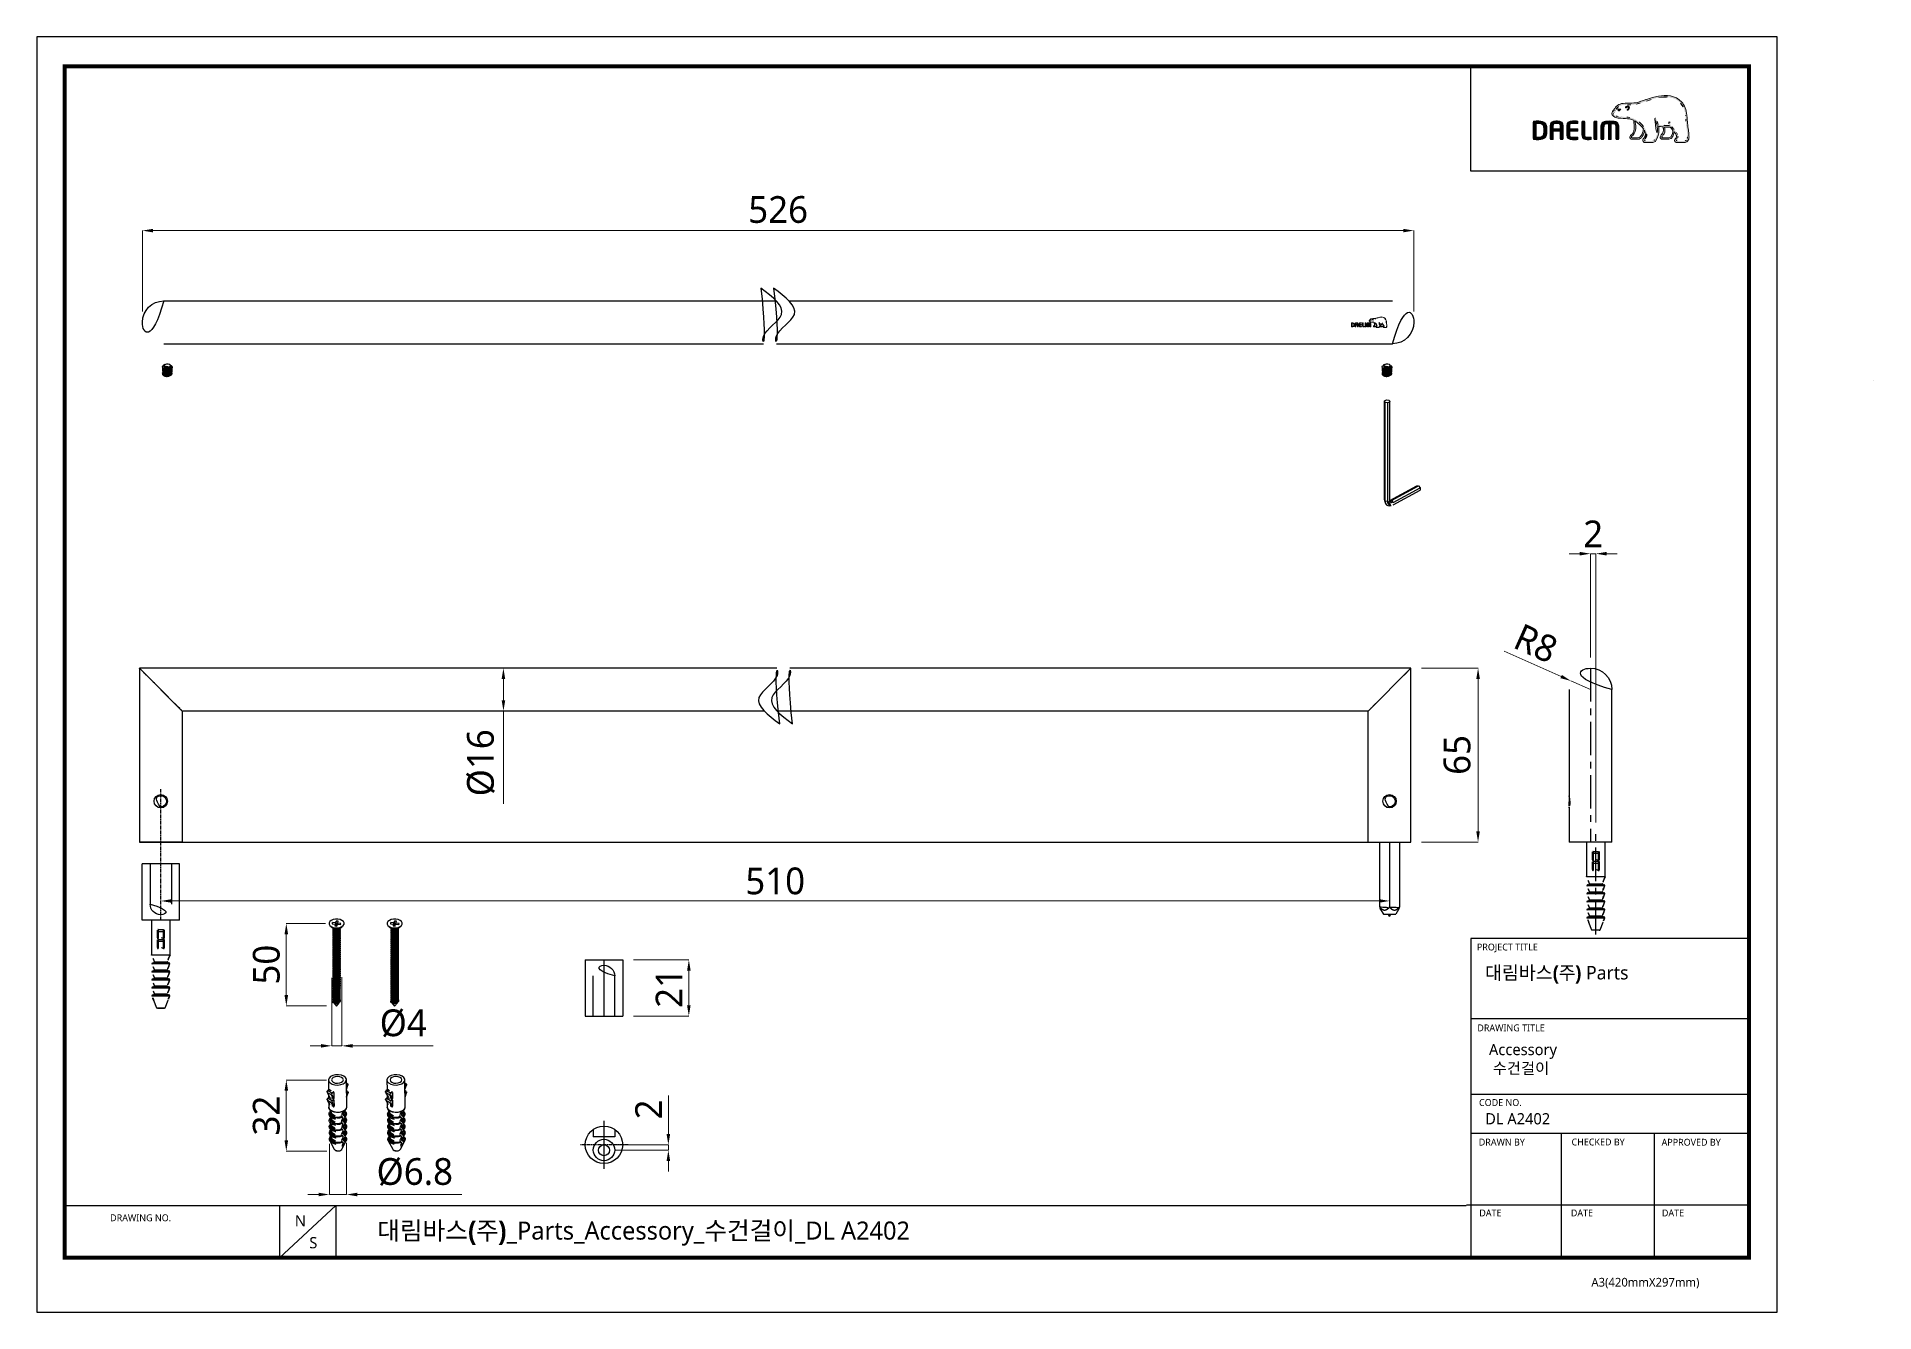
# Model space of a CAD drawing. Extents: x 16296680691 to 16296681378, y -37409617466 to -37409616989.
import ezdxf

# ---------------------------------------------------------------- set-up
doc = ezdxf.new("R2010")
doc.units = 0
doc.header["$LTSCALE"] = 10
doc.header["$MEASUREMENT"] = 0
doc.header["$PDMODE"] = 3
doc.header["$PDSIZE"] = -10
doc.linetypes.add('CENTER', pattern=[2, 1.25, -0.25, 0.25, -0.25])
doc.linetypes.add('PHANTOM2', pattern=[1.25, 0.625, -0.125, 0.125, -0.125, 0.125, -0.125])
doc.layers.get('0').update_dxf_attribs({"linetype": 'CONTINUOUS'})
doc.layers.get('DEFPOINTS').update_dxf_attribs({"linetype": 'CONTINUOUS'})
doc.layers.add('1', color=7, linetype='CONTINUOUS')
doc.layers.add('레이어 1', color=7, linetype='CONTINUOUS', lineweight=0)
doc.styles.add('Daelim Dimension', font='')
doc.styles.get('Daelim Dimension').set_extended_font_data('NanumGothic')
doc.dimstyles.new('DEFAULT', dxfattribs={"dimscale": 2, "dimtxt": 2, "dimasz": 2, "dimexe": 0, "dimexo": 2, "dimgap": 1, "dimtad": 1, "dimdec": 1, "dimzin": 9, "dimdsep": 46, "dimtxsty": 'Daelim Dimension', "dimcen": 0.5, "dimclrd": 252, "dimclre": 252, "dimclrt": 3, "dimadec": 1, "dimazin": 0, "dimtfac": 1, "dimtdec": 1, "dimtix": 1, "dimtmove": 0, "dimatfit": 3, "dimfxl": 1, "dimtolj": 1, "dimtzin": 1, "dimlwd": 9, "dimlwe": 9, "dimarcsym": 0})

msp = doc.modelspace()

# ---------------------------------------------------------------- texts
at = {"color": 5, "ltscale": 40, "style": 'Daelim Dimension'}
for s, height, p in [('PROJECT TITLE', 2.56901127, (16296681229.52783, -37409617331.064827)), ('DRAWING TITLE', 2.56901127, (16296681229.692539, -37409617361.300713)), ('CODE NO.', 2.5690113, (16296681230.336781, -37409617389.222687)), ('DRAWN BY', 2.5690113, (16296681230.23604, -37409617404.03109)), ('CHECKED BY', 2.5690113, (16296681264.946211, -37409617403.985527)), ('APPROVED BY', 2.56901127, (16296681298.609591, -37409617404.068512)), ('DATE', 2.5690113, (16296681230.436689, -37409617430.509087)), ('DATE', 2.5690113, (16296681264.673031, -37409617430.509087)), ('DATE', 2.5690113, (16296681298.72773, -37409617430.509087)), ('DRAWING NO.', 2.56901127, (16296680718.34115, -37409617432.32943)), ('A3(420mmX297mm)', 3.24237133, (16296681272.35331, -37409617456.752617))]:
    msp.add_text(s, height=height, dxfattribs=at).set_placement(p)
at = {"attachment_point": 1, "style": 'Daelim Dimension'}
for s, insert, char_height, width in [('{\\fPretendard Variable SemiBold|b0|i0|c129|p2;\\C7;대림바스(주)} Parts', (16296681232.58354, -37409617336.866653), 5.03600079, 80.93992813), (' Accessory\\P  수건걸이', (16296681232.627979, -37409617366.0131), 4.2041236, 70.7511006), ('DL A2402', (16296681232.627979, -37409617391.904503), 4.2041236, 70.7511006), ('N', (16296680787.429131, -37409617430.072456), 4.204124, 5.86731056), ('S', (16296680792.83527, -37409617438.249977), 4.204124, 5.86731056)]:
    msp.add_mtext(s, dxfattribs=dict(at, insert=insert, char_height=char_height, width=width))
at = {"color": 2, "insert": (16296680818.240511, -37409617432.440857), "char_height": 6.75662715, "width": 323.90907206, "attachment_point": 1, "style": 'Daelim Dimension'}
msp.add_mtext('{\\fPretendard Variable SemiBold|b0|i0|c129|p2;대림바스(주)}_Parts_Accessory_{\\fGulim|b0|i0|c129|p50;수건걸이}_DL A2402', dxfattribs=at)

# ---------------------------------------------------------------- blocks, each defined once
blk = doc.blocks.new('*D4')
at = {"color": 5, "lineweight": 9, "transparency": 16777216}
for p, q in [((16296680730.404169, -37409617092.149338), (16296680730.404169, -37409617061.852867)), ((16296680734.404169, -37409617061.852867), (16296681201.97695, -37409617061.852867)), ((16296681205.97695, -37409617092.149338), (16296681205.97695, -37409617061.852867))]:
    blk.add_line(p, q, dxfattribs=at)
at = {"color": 5, "transparency": 16777216}
for points in [[(16296680734.404169, -37409617061.186203), (16296680734.404169, -37409617062.519531), (16296680730.404169, -37409617061.852867)], [(16296681201.97695, -37409617061.186203), (16296681201.97695, -37409617062.519531), (16296681205.97695, -37409617061.852867)]]:
    blk.add_solid(points, dxfattribs=at)
at = {"layer": 'DEFPOINTS', "color": 0, "transparency": 16777216}
for p in [(16296681205.97695, -37409617061.852867), (16296680730.404169, -37409617096.149338), (16296681205.97695, -37409617096.149338)]:
    blk.add_point(p, dxfattribs=at)
at = {"color": 7, "transparency": 16777216, "insert": (16296680968.190559, -37409617048.965889), "char_height": 10, "attachment_point": 2, "style": 'Daelim Dimension'}
blk.add_mtext('\\A1;526', dxfattribs=at)
blk = doc.blocks.new('*D5')
at = {"color": 5, "lineweight": 9, "transparency": 16777216}
for p, q in [((16296681208.87711, -37409617225.516167), (16296681229.980339, -37409617225.516167)), ((16296681229.980339, -37409617229.516167), (16296681229.980339, -37409617286.516167)), ((16296681208.87711, -37409617290.516167), (16296681229.980339, -37409617290.516167))]:
    blk.add_line(p, q, dxfattribs=at)
at = {"color": 5, "transparency": 16777216}
for points in [[(16296681229.313669, -37409617229.516167), (16296681230.646999, -37409617229.516167), (16296681229.980339, -37409617225.516167)], [(16296681229.313669, -37409617286.516167), (16296681230.646999, -37409617286.516167), (16296681229.980339, -37409617290.516167)]]:
    blk.add_solid(points, dxfattribs=at)
at = {"layer": 'DEFPOINTS', "color": 0, "transparency": 16777216}
for p in [(16296681204.87711, -37409617225.516167), (16296681204.87711, -37409617290.516167), (16296681229.980339, -37409617290.516167)]:
    blk.add_point(p, dxfattribs=at)
at = {"color": 7, "transparency": 16777216, "insert": (16296681217.09334, -37409617257.93412), "char_height": 10, "attachment_point": 2, "rotation": 90, "style": 'Daelim Dimension'}
blk.add_mtext('\\A1;65', dxfattribs=at)
blk = doc.blocks.new('*D11')
at = {"color": 5, "lineweight": 9, "transparency": 16777216}
for p, q in [((16296680737.304319, -37409617313.516151), (16296680737.304319, -37409617312.548286)), ((16296681192.8771, -37409617312.548286), (16296680741.304319, -37409617312.548286)), ((16296681196.8771, -37409617314.316147), (16296681196.8771, -37409617312.548286))]:
    blk.add_line(p, q, dxfattribs=at)
at = {"color": 5, "transparency": 16777216}
for points in [[(16296680741.304319, -37409617311.88163), (16296680741.304319, -37409617313.214958), (16296680737.304319, -37409617312.548286)], [(16296681192.8771, -37409617311.88163), (16296681192.8771, -37409617313.214958), (16296681196.8771, -37409617312.548286)]]:
    blk.add_solid(points, dxfattribs=at)
at = {"layer": 'DEFPOINTS', "color": 0, "transparency": 16777216}
for p in [(16296680737.304319, -37409617312.548286), (16296680737.304319, -37409617317.516151), (16296681196.8771, -37409617318.316147)]:
    blk.add_point(p, dxfattribs=at)
at = {"color": 7, "transparency": 16777216, "insert": (16296680967.09071, -37409617305.11911), "char_height": 10, "attachment_point": 5, "style": 'Daelim Dimension'}
blk.add_mtext('\\A1;510', dxfattribs=at)
blk = doc.blocks.new('*D12')
at = {"color": 5, "lineweight": 9, "transparency": 16777216}
for p, q in [((16296680852.513781, -37409617225.516167), (16296680865.446569, -37409617225.516167)), ((16296680865.446569, -37409617229.516167), (16296680865.446569, -37409617237.516167)), ((16296680852.513781, -37409617241.516167), (16296680865.446569, -37409617241.516167)), ((16296680865.446569, -37409617241.516167), (16296680865.446569, -37409617276.225754))]:
    blk.add_line(p, q, dxfattribs=at)
at = {"color": 5, "transparency": 16777216}
for points in [[(16296680864.7799, -37409617229.516167), (16296680866.113239, -37409617229.516167), (16296680865.446569, -37409617225.516167)], [(16296680864.7799, -37409617237.516167), (16296680866.113239, -37409617237.516167), (16296680865.446569, -37409617241.516167)]]:
    blk.add_solid(points, dxfattribs=at)
at = {"layer": 'DEFPOINTS', "color": 0, "transparency": 16777216}
for p in [(16296680848.513781, -37409617225.516167), (16296680848.513781, -37409617241.516167), (16296680865.446569, -37409617241.516167)]:
    blk.add_point(p, dxfattribs=at)
at = {"color": 7, "transparency": 16777216, "insert": (16296680857.058861, -37409617260.870949), "char_height": 10, "attachment_point": 5, "rotation": 90, "style": 'Daelim Dimension'}
blk.add_mtext('\\A1;%%C16', dxfattribs=at)
blk = doc.blocks.new('*D10')
at = {"color": 5, "lineweight": 9, "transparency": 16777216}
for p, q in [((16296681268.03, -37409617182.68), (16296681264.03, -37409617182.68)), ((16296681272.03, -37409617221.52), (16296681272.03, -37409617182.68)), ((16296681272.03, -37409617182.68), (16296681274.03, -37409617182.68)), ((16296681274.03, -37409617283.27), (16296681274.03, -37409617182.68)), ((16296681278.03, -37409617182.68), (16296681282.03, -37409617182.68))]:
    blk.add_line(p, q, dxfattribs=at)
at = {"color": 5, "transparency": 16777216}
for points in [[(16296681268.03, -37409617182.01), (16296681268.03, -37409617183.34), (16296681272.03, -37409617182.68)], [(16296681278.03, -37409617182.01), (16296681278.03, -37409617183.34), (16296681274.03, -37409617182.68)]]:
    blk.add_solid(points, dxfattribs=at)
at = {"layer": 'DEFPOINTS', "color": 0, "transparency": 16777216}
for p in [(16296681274.03, -37409617182.68), (16296681272.03, -37409617225.52), (16296681274.03, -37409617287.27)]:
    blk.add_point(p, dxfattribs=at)
at = {"color": 7, "transparency": 16777216, "insert": (16296681273.03, -37409617175.28), "char_height": 10, "attachment_point": 5, "style": 'Daelim Dimension'}
blk.add_mtext('\\A1;2', dxfattribs=at)
blk = doc.blocks.new('*D9')
at = {"color": 5, "lineweight": 9, "transparency": 16777216}
for p, q in [((16296681239.726299, -37409617219.118736), (16296681261.067209, -37409617228.630814)), ((16296681272.02775, -37409617233.516144), (16296681264.72072, -37409617230.259262))]:
    blk.add_line(p, q, dxfattribs=at)
at = {"color": 5, "transparency": 16777216}
blk.add_solid([(16296681261.338619, -37409617228.021896), (16296681260.795799, -37409617229.239731), (16296681264.72072, -37409617230.259262)], dxfattribs=at)
at = {"layer": 'DEFPOINTS', "color": 0, "transparency": 16777216}
for p in [(16296681264.72072, -37409617230.259262), (16296681272.02775, -37409617233.516144)]:
    blk.add_point(p, dxfattribs=at)
at = {"color": 7, "transparency": 16777216, "insert": (16296681251.600321, -37409617216.261833), "char_height": 10, "attachment_point": 5, "rotation": 335.976505142, "style": 'Daelim Dimension'}
blk.add_mtext('\\A1;R8', dxfattribs=at)
blk = doc.blocks.new('*D0')
at = {"color": 5, "lineweight": 9, "transparency": 16777216}
for p, q in [((16296680801.20512, -37409617341.356483), (16296680801.20512, -37409617366.735207)), ((16296680805.00526, -37409617341.05175), (16296680805.00526, -37409617366.735207)), ((16296680797.20512, -37409617366.735207), (16296680793.20512, -37409617366.735207)), ((16296680801.20512, -37409617366.735207), (16296680805.00526, -37409617366.735207)), ((16296680809.00526, -37409617366.735207), (16296680839.158819, -37409617366.735207))]:
    blk.add_line(p, q, dxfattribs=at)
at = {"color": 5, "transparency": 16777216}
for points in [[(16296680797.20512, -37409617366.068542), (16296680797.20512, -37409617367.401871), (16296680801.20512, -37409617366.735207)], [(16296680809.00526, -37409617366.068542), (16296680809.00526, -37409617367.401871), (16296680805.00526, -37409617366.735207)]]:
    blk.add_solid(points, dxfattribs=at)
at = {"layer": 'DEFPOINTS', "color": 0, "transparency": 16777216}
for p in [(16296680801.20512, -37409617337.356483), (16296680805.00526, -37409617337.05175), (16296680805.00526, -37409617366.735207)]:
    blk.add_point(p, dxfattribs=at)
at = {"color": 7, "transparency": 16777216, "insert": (16296680827.981421, -37409617358.347511), "char_height": 10, "attachment_point": 5, "style": 'Daelim Dimension'}
blk.add_mtext('\\A1;%%C4', dxfattribs=at)
blk = doc.blocks.new('*D1')
at = {"color": 5, "lineweight": 9, "transparency": 16777216}
for p, q in [((16296680800.34309, -37409617403.39314), (16296680800.34309, -37409617422.33514)), ((16296680806.75199, -37409617402.98805), (16296680806.75199, -37409617422.33514)), ((16296680796.34309, -37409617422.33514), (16296680792.34309, -37409617422.33514)), ((16296680800.34309, -37409617422.33514), (16296680806.75199, -37409617422.33514)), ((16296680810.75199, -37409617422.33514), (16296680849.85357, -37409617422.33514))]:
    blk.add_line(p, q, dxfattribs=at)
at = {"color": 5, "transparency": 16777216}
for points in [[(16296680796.34309, -37409617421.66848), (16296680796.34309, -37409617423.00181), (16296680800.34309, -37409617422.33514)], [(16296680810.75199, -37409617421.66848), (16296680810.75199, -37409617423.00181), (16296680806.75199, -37409617422.33514)]]:
    blk.add_solid(points, dxfattribs=at)
at = {"layer": 'DEFPOINTS', "color": 0, "transparency": 16777216}
for p in [(16296680800.34309, -37409617399.39314), (16296680806.75199, -37409617398.98805), (16296680800.34309, -37409617422.33514)]:
    blk.add_point(p, dxfattribs=at)
at = {"color": 7, "transparency": 16777216, "insert": (16296680832.30278, -37409617413.94745), "char_height": 10, "attachment_point": 5, "style": 'Daelim Dimension'}
blk.add_mtext('\\A1;%%C6.8', dxfattribs=at)
blk = doc.blocks.new('*D2')
at = {"color": 5, "lineweight": 9, "transparency": 16777216}
for p, q in [((16296680799.27034, -37409617379.513924), (16296680784.23942, -37409617379.513924)), ((16296680784.23942, -37409617383.513924), (16296680784.23942, -37409617402.084671)), ((16296680799.44525, -37409617406.084671), (16296680784.23942, -37409617406.084671))]:
    blk.add_line(p, q, dxfattribs=at)
at = {"color": 5, "transparency": 16777216}
for points in [[(16296680783.57276, -37409617383.513924), (16296680784.90609, -37409617383.513924), (16296680784.23942, -37409617379.513924)], [(16296680783.57276, -37409617402.084671), (16296680784.90609, -37409617402.084671), (16296680784.23942, -37409617406.084671)]]:
    blk.add_solid(points, dxfattribs=at)
at = {"layer": 'DEFPOINTS', "color": 0, "transparency": 16777216}
for p in [(16296680803.27034, -37409617379.513924), (16296680784.23942, -37409617406.084671), (16296680803.44525, -37409617406.084671)]:
    blk.add_point(p, dxfattribs=at)
at = {"color": 7, "transparency": 16777216, "insert": (16296680776.788771, -37409617392.799294), "char_height": 10, "attachment_point": 5, "rotation": 90, "style": 'Daelim Dimension'}
blk.add_mtext('\\A1;32', dxfattribs=at)
blk = doc.blocks.new('*D3')
at = {"color": 5, "lineweight": 9, "transparency": 16777216}
for p, q in [((16296680798.914021, -37409617320.981529), (16296680784.23942, -37409617320.981529)), ((16296680784.23942, -37409617324.981529), (16296680784.23942, -37409617347.756683)), ((16296680799.25423, -37409617351.756683), (16296680784.23942, -37409617351.756683))]:
    blk.add_line(p, q, dxfattribs=at)
at = {"color": 5, "transparency": 16777216}
for points in [[(16296680783.57275, -37409617324.981529), (16296680784.90608, -37409617324.981529), (16296680784.23942, -37409617320.981529)], [(16296680783.57275, -37409617347.756683), (16296680784.90608, -37409617347.756683), (16296680784.23942, -37409617351.756683)]]:
    blk.add_solid(points, dxfattribs=at)
at = {"layer": 'DEFPOINTS', "color": 0, "transparency": 16777216}
for p in [(16296680802.914021, -37409617320.981529), (16296680784.23942, -37409617351.756683), (16296680803.25423, -37409617351.756683)]:
    blk.add_point(p, dxfattribs=at)
at = {"color": 7, "transparency": 16777216, "insert": (16296680776.810221, -37409617336.369087), "char_height": 10, "attachment_point": 5, "rotation": 90, "style": 'Daelim Dimension'}
blk.add_mtext('\\A1;50', dxfattribs=at)
blk = doc.blocks.new('*D7')
at = {"color": 5, "lineweight": 9, "transparency": 16777216}
for p, q in [((16296680914.051201, -37409617334.580833), (16296680934.792379, -37409617334.580833)), ((16296680934.792379, -37409617351.580833), (16296680934.792379, -37409617338.580833)), ((16296680914.051201, -37409617355.580833), (16296680934.792379, -37409617355.580833))]:
    blk.add_line(p, q, dxfattribs=at)
at = {"color": 5, "transparency": 16777216}
for points in [[(16296680934.125719, -37409617338.580833), (16296680935.459049, -37409617338.580833), (16296680934.792379, -37409617334.580833)], [(16296680934.125719, -37409617351.580833), (16296680935.459049, -37409617351.580833), (16296680934.792379, -37409617355.580833)]]:
    blk.add_solid(points, dxfattribs=at)
at = {"layer": 'DEFPOINTS', "color": 0, "transparency": 16777216}
for p in [(16296680910.051201, -37409617334.580833), (16296680934.792379, -37409617334.580833), (16296680910.051201, -37409617355.580833)]:
    blk.add_point(p, dxfattribs=at)
at = {"color": 7, "transparency": 16777216, "insert": (16296680927.398951, -37409617345.080818), "char_height": 10, "attachment_point": 5, "rotation": 90, "style": 'Daelim Dimension'}
blk.add_mtext('\\A1;21', dxfattribs=at)
blk = doc.blocks.new('*D8')
at = {"color": 5, "lineweight": 9, "transparency": 16777216}
for p, q in [((16296680927.130159, -37409617399.73777), (16296680927.130159, -37409617385.300003)), ((16296680907.051201, -37409617405.787773), (16296680927.130159, -37409617405.787773)), ((16296680907.05121, -37409617403.73777), (16296680927.130159, -37409617403.73777)), ((16296680927.130159, -37409617405.787773), (16296680927.130159, -37409617403.73777)), ((16296680927.130159, -37409617409.787773), (16296680927.130159, -37409617413.787773))]:
    blk.add_line(p, q, dxfattribs=at)
at = {"color": 5, "transparency": 16777216}
for points in [[(16296680926.463499, -37409617399.73777), (16296680927.796829, -37409617399.73777), (16296680927.130159, -37409617403.73777)], [(16296680926.463499, -37409617409.787773), (16296680927.796829, -37409617409.787773), (16296680927.130159, -37409617405.787773)]]:
    blk.add_solid(points, dxfattribs=at)
at = {"layer": 'DEFPOINTS', "color": 0, "transparency": 16777216}
for p in [(16296680903.051201, -37409617405.787773), (16296680903.05121, -37409617403.73777), (16296680927.130159, -37409617403.73777)]:
    blk.add_point(p, dxfattribs=at)
at = {"color": 7, "transparency": 16777216, "insert": (16296680919.736731, -37409617390.518867), "char_height": 10, "attachment_point": 5, "rotation": 90, "style": 'Daelim Dimension'}
blk.add_mtext('\\A1;2', dxfattribs=at)

# ---------------------------------------------------------------- dimensions: what is measured, and where the dimension line sits
at = {"color": 7}
for base, p1, p2, text, picture, middle in [((16296681205.97695, -37409617061.852867), (16296680730.404169, -37409617096.149338), (16296681205.97695, -37409617096.149338), '526', '*D4', (16296680968.190559, -37409617061.852867)), ((16296680805.00526, -37409617366.735207), (16296680801.20512, -37409617337.356483), (16296680805.00526, -37409617337.05175), '%%C4', '*D0', (16296680827.981421, -37409617366.735207)), ((16296680800.34309, -37409617422.335136), (16296680806.751989, -37409617398.988052), (16296680800.34309, -37409617399.393143), '%%C6.8', '*D1', (16296680832.30278, -37409617422.335136))]:
    dim = msp.add_linear_dim(base=base, p1=p1, p2=p2, text=text, dimstyle='DEFAULT', override={"dimtxt": 5, "dimclrd": 5, "dimclre": 5, "dimclrt": 7}, dxfattribs=at)
    dim.commit()
    dim.dimension.update_dxf_attribs({"geometry": picture, "text_midpoint": middle, "dimtype": 160})
dim = msp.add_linear_dim(base=(16296681274.027769, -37409617182.677887), p1=(16296681272.027769, -37409617225.516151), p2=(16296681274.027769, -37409617287.27462), dimstyle='DEFAULT', override={"dimtxt": 5, "dimclrd": 5, "dimclre": 5, "dimclrt": 7}, dxfattribs=at)
dim.commit()
dim.dimension.update_dxf_attribs({"geometry": '*D10', "text_midpoint": (16296681273.027769, -37409617182.677887), "dimtype": 160})
dim = msp.add_radius_dim(center=(16296681272.02775, -37409617233.516144), mpoint=(16296681264.72072, -37409617230.259262), dimstyle='DEFAULT', override={"dimtxt": 5, "dimclrd": 5, "dimclre": 5, "dimclrt": 7}, dxfattribs=at)
dim.commit()
dim.dimension.update_dxf_attribs({"geometry": '*D9', "text_midpoint": (16296681251.600321, -37409617216.261833)})
for base, p1, p2, angle, text, picture, middle in [((16296680865.446569, -37409617241.516167), (16296680848.513769, -37409617225.516151), (16296680848.513769, -37409617241.516151), 270, '%%C<>', '*D12', (16296680865.44656, -37409617260.870949)), ((16296680737.304319, -37409617312.548286), (16296681196.8771, -37409617318.316147), (16296680737.304319, -37409617317.516151), 180, '510', '*D11', (16296680967.09071, -37409617312.548286))]:
    dim = msp.add_linear_dim(base=base, p1=p1, p2=p2, angle=angle, text=text, dimstyle='DEFAULT', override={"dimtxt": 5, "dimclrd": 5, "dimclre": 5, "dimclrt": 7}, dxfattribs=at)
    dim.commit()
    dim.dimension.update_dxf_attribs({"geometry": picture, "text_midpoint": middle, "dimtype": 160})
for base, p1, p2, angle, picture, middle in [((16296681229.980339, -37409617290.516167), (16296681204.8771, -37409617225.516151), (16296681204.8771, -37409617290.516151), 270, '*D5', (16296681229.98032, -37409617257.93412)), ((16296680927.130159, -37409617403.73777), (16296680903.051201, -37409617405.78775), (16296680903.051201, -37409617403.737747), 90, '*D8', (16296680927.13015, -37409617390.518867))]:
    dim = msp.add_linear_dim(base=base, p1=p1, p2=p2, angle=angle, dimstyle='DEFAULT', override={"dimtxt": 5, "dimclrd": 5, "dimclre": 5, "dimclrt": 7}, dxfattribs=at)
    dim.commit()
    dim.dimension.update_dxf_attribs({"geometry": picture, "text_midpoint": middle, "dimtype": 160})
for base, p1, p2, text, picture, middle in [((16296680784.23942, -37409617351.756683), (16296680802.914009, -37409617320.981506), (16296680803.254219, -37409617351.756668), '50', '*D3', (16296680776.810221, -37409617336.369087)), ((16296680784.23942, -37409617406.084671), (16296680803.27034, -37409617379.513901), (16296680803.44524, -37409617406.084663), '32', '*D2', (16296680776.788771, -37409617392.799294))]:
    dim = msp.add_linear_dim(base=base, p1=p1, p2=p2, angle=90, text=text, dimstyle='DEFAULT', override={"dimtxt": 5, "dimclrd": 5, "dimclre": 5, "dimclrt": 7}, dxfattribs=at)
    dim.commit()
    dim.dimension.update_dxf_attribs({"geometry": picture, "text_midpoint": middle})
dim = msp.add_linear_dim(base=(16296680934.792379, -37409617334.580833), p1=(16296680910.051201, -37409617355.580811), p2=(16296680910.051201, -37409617334.580811), angle=90, dimstyle='DEFAULT', override={"dimtxt": 5, "dimclrd": 5, "dimclre": 5, "dimclrt": 7}, dxfattribs=at)
dim.commit()
dim.dimension.update_dxf_attribs({"geometry": '*D7', "text_midpoint": (16296680927.398951, -37409617345.080818)})

# ---------------------------------------------------------------- hatches: boundary and pattern name
at = {"layer": '레이어 1'}
h = msp.add_hatch(color=5, dxfattribs=at)
h.dxf.hatch_style = 1
edge = h.paths.add_edge_path(flags=16)
edge.add_spline(control_points=[(16296681307.929979, -37409617027.994957), (16296681307.64645, -37409617028.308823), (16296681307.29014, -37409617028.311638), (16296681307.274719, -37409617028.311638), (16296681307.274719, -37409617028.311638), (16296681304.420521, -37409617028.311638), (16296681304.420521, -37409617028.311638), (16296681304.315651, -37409617028.311638), (16296681304.235519, -37409617028.285339), (16296681304.18363, -37409617028.234123), (16296681304.14031, -37409617028.191689), (16296681304.11927, -37409617028.127159), (16296681304.11927, -37409617028.047203), (16296681304.11927, -37409617027.886253), (16296681304.236771, -37409617027.738258), (16296681304.361601, -37409617027.581146), (16296681304.47732, -37409617027.432472), (16296681304.587259, -37409617027.291496), (16296681304.648809, -37409617027.118263), (16296681304.80504, -37409617026.697792), (16296681304.78907, -37409617026.24926), (16296681304.60252, -37409617025.854042), (16296681304.265499, -37409617025.138992), (16296681303.76545, -37409617024.577202), (16296681303.2808, -37409617024.03434), (16296681303.2808, -37409617024.03434), (16296681303.116671, -37409617023.854103), (16296681303.116671, -37409617023.852341), (16296681302.48667, -37409617023.150291), (16296681301.835621, -37409617022.424004), (16296681301.78425, -37409617021.439301), (16296681301.772499, -37409617021.244324), (16296681301.682381, -37409617021.126488), (16296681301.557011, -37409617021.131752), (16296681301.557011, -37409617021.131752), (16296681301.37236, -37409617021.220459), (16296681301.368349, -37409617021.220459), (16296681301.318371, -37409617021.275543), (16296681301.290489, -37409617021.357567), (16296681301.290489, -37409617021.451927), (16296681301.290489, -37409617021.451927), (16296681301.29207, -37409617021.485222), (16296681301.29207, -37409617021.485588), (16296681301.31732, -37409617021.84153), (16296681301.402189, -37409617022.190804), (16296681301.551399, -37409617022.553398), (16296681301.551399, -37409617022.553398), (16296681301.565969, -37409617022.58989), (16296681301.565969, -37409617022.58989), (16296681301.565969, -37409617022.58989), (16296681301.52737, -37409617022.591278), (16296681301.52737, -37409617022.591278), (16296681299.695049, -37409617022.663879), (16296681297.898689, -37409617022.318108), (16296681297.37039, -37409617022.190804), (16296681297.04459, -37409617020.879951), (16296681296.51613, -37409617020.010963), (16296681296.49333, -37409617019.974136), (16296681296.452299, -37409617019.906113), (16296681296.386721, -37409617019.853844), (16296681296.323589, -37409617019.835609), (16296681296.323589, -37409617019.835609), (16296681296.169279, -37409617019.858757), (16296681296.15036, -37409617019.861214), (16296681296.137381, -37409617019.880501), (16296681296.11038, -37409617019.916969), (16296681296.05076, -37409617019.996941), (16296681296.05076, -37409617019.996941), (16296681296.043409, -37409617020.061096), (16296681296.043409, -37409617020.061096), (16296681296.043409, -37409617020.061096), (16296681296.092131, -37409617020.233627), (16296681296.092131, -37409617020.233627), (16296681296.13212, -37409617020.302727), (16296681297.073, -37409617021.950943), (16296681297.073, -37409617024.133949), (16296681297.073, -37409617025.480568), (16296681296.71916, -37409617026.751083), (16296681296.021311, -37409617027.909752), (16296681295.854561, -37409617028.187828), (16296681295.63485, -37409617028.311638), (16296681295.308029, -37409617028.311638), (16296681295.308029, -37409617028.311638), (16296681292.49448, -37409617028.311638), (16296681292.49448, -37409617028.311638), (16296681292.401211, -37409617028.311638), (16296681292.206579, -37409617028.246048), (16296681292.206579, -37409617028.042641), (16296681292.206579, -37409617027.930428), (16296681292.310551, -37409617027.746323), (16296681292.483801, -37409617027.552399), (16296681293.65629, -37409617026.246811), (16296681292.979851, -37409617024.207573), (16296681291.855379, -37409617022.864113), (16296681290.769291, -37409617021.568336), (16296681288.996771, -37409617019.93766), (16296681286.72084, -37409617019.532623), (16296681285.91427, -37409617019.391663), (16296681284.588881, -37409617019.313118), (16296681283.5184, -37409617019.249611), (16296681283.5184, -37409617019.249611), (16296681282.436371, -37409617019.185448), (16296681282.436371, -37409617019.185448), (16296681281.881069, -37409617019.143013), (16296681280.963329, -37409617018.80146), (16296681280.68401, -37409617018.272614), (16296681280.56601, -37409617018.053436), (16296681280.57933, -37409617017.831123), (16296681280.72731, -37409617017.57547), (16296681280.820431, -37409617017.421181), (16296681280.94825, -37409617017.288612), (16296681281.109039, -37409617017.127289), (16296681281.286831, -37409617016.947403), (16296681281.469721, -37409617016.761177), (16296681281.61211, -37409617016.515701), (16296681281.61211, -37409617016.515701), (16296681281.65295, -37409617016.438911), (16296681281.65295, -37409617016.438911), (16296681282.196329, -37409617015.399483), (16296681283.315701, -37409617014.850647), (16296681284.981279, -37409617014.80648), (16296681284.981279, -37409617014.80648), (16296681285.920601, -37409617014.795959), (16296681285.920601, -37409617014.795959), (16296681286.951941, -37409617014.790703), (16296681288.12219, -37409617014.784737), (16296681289.083731, -37409617014.577827), (16296681290.434219, -37409617014.287468), (16296681291.78908, -37409617013.824562), (16296681292.984739, -37409617013.417084), (16296681292.984739, -37409617013.417084), (16296681293.02297, -37409617013.404457), (16296681293.02297, -37409617013.404457), (16296681294.501789, -37409617012.898773), (16296681296.03113, -37409617012.375877), (16296681297.59446, -37409617012.1213), (16296681300.09642, -37409617011.707153), (16296681303.532221, -37409617011.720818), (16296681305.69384, -37409617014.147537), (16296681306.692949, -37409617015.271111), (16296681307.30839, -37409617016.816238), (16296681307.520201, -37409617018.741142), (16296681307.520201, -37409617018.741142), (16296681307.51215, -37409617018.734833), (16296681307.504761, -37409617018.728172), (16296681307.52194, -37409617018.766373), (16296681307.53809, -37409617018.982407), (16296681307.627159, -37409617020.206993), (16296681307.65276, -37409617020.795776), (16296681307.67977, -37409617021.404556), (16296681307.83371, -37409617022.534126), (16296681307.83371, -37409617022.534126), (16296681308.26996, -37409617026.311668), (16296681308.26996, -37409617026.311668), (16296681308.26996, -37409617026.311668), (16296681308.29591, -37409617026.770729), (16296681308.29591, -37409617026.770729), (16296681308.29591, -37409617027.312889), (16296681308.17317, -37409617027.724937), (16296681307.929979, -37409617027.994957)], knot_values=[0, 0, 0, 0, 1, 1, 1, 2, 2, 2, 3, 3, 3, 4, 4, 4, 5, 5, 5, 6, 6, 6, 7, 7, 7, 8, 8, 8, 9, 9, 9, 10, 10, 10, 11, 11, 11, 12, 12, 12, 13, 13, 13, 14, 14, 14, 15, 15, 15, 16, 16, 16, 17, 17, 17, 18, 18, 18, 19, 19, 19, 20, 20, 20, 21, 21, 21, 22, 22, 22, 23, 23, 23, 24, 24, 24, 25, 25, 25, 26, 26, 26, 27, 27, 27, 28, 28, 28, 29, 29, 29, 30, 30, 30, 31, 31, 31, 32, 32, 32, 33, 33, 33, 34, 34, 34, 35, 35, 35, 36, 36, 36, 37, 37, 37, 38, 38, 38, 39, 39, 39, 40, 40, 40, 41, 41, 41, 42, 42, 42, 43, 43, 43, 44, 44, 44, 45, 45, 45, 46, 46, 46, 47, 47, 47, 48, 48, 48, 49, 49, 49, 50, 50, 50, 51, 51, 51, 52, 52, 52, 53, 53, 53, 53], degree=3, periodic=0)
edge = h.paths.add_edge_path(flags=16)
edge.add_spline(control_points=[(16296681301.331869, -37409617027.178574), (16296681301.331869, -37409617027.178574), (16296681299.00351, -37409617027.178574), (16296681299.00351, -37409617027.178574), (16296681298.831329, -37409617027.178574), (16296681298.695259, -37409617027.0411), (16296681298.695259, -37409617026.865753), (16296681298.695259, -37409617026.74337), (16296681298.801519, -37409617026.587669), (16296681298.902, -37409617026.480713), (16296681299.375601, -37409617026.027283), (16296681299.86006, -37409617025.403069), (16296681299.86006, -37409617024.218102), (16296681299.86006, -37409617024.218102), (16296681299.83007, -37409617023.679802), (16296681299.83007, -37409617023.677711), (16296681299.83007, -37409617023.677711), (16296681299.744499, -37409617023.154121), (16296681299.744499, -37409617023.154121), (16296681299.744499, -37409617023.154121), (16296681299.738529, -37409617023.121147), (16296681299.738529, -37409617023.121147), (16296681299.738529, -37409617023.121147), (16296681299.7729, -37409617023.123619), (16296681299.7729, -37409617023.123619), (16296681300.20706, -37409617023.154823), (16296681301.051861, -37409617023.201828), (16296681301.858419, -37409617023.163597), (16296681302.063219, -37409617023.48938), (16296681302.393221, -37409617023.90844), (16296681302.875059, -37409617024.466743), (16296681302.852949, -37409617024.744476), (16296681302.62291, -37409617027.178574), (16296681301.331869, -37409617027.178574)], knot_values=[0, 0, 0, 0, 1, 1, 1, 2, 2, 2, 3, 3, 3, 4, 4, 4, 5, 5, 5, 6, 6, 6, 7, 7, 7, 8, 8, 8, 9, 9, 9, 10, 10, 10, 11, 11, 11, 11], degree=3, periodic=0)
edge = h.paths.add_edge_path(flags=16)
edge.add_spline(control_points=[(16296681289.648689, -37409617027.178574), (16296681289.648689, -37409617027.178574), (16296681287.604919, -37409617027.178574), (16296681287.604919, -37409617027.178574), (16296681287.45167, -37409617027.178574), (16296681287.28684, -37409617027.052307), (16296681287.28684, -37409617026.865753), (16296681287.28684, -37409617026.752502), (16296681287.38187, -37409617026.612213), (16296681287.55512, -37409617026.472977), (16296681288.072371, -37409617026.060944), (16296681288.85615, -37409617025.437424), (16296681288.941019, -37409617023.715897), (16296681288.941019, -37409617023.715897), (16296681288.952749, -37409617023.246353), (16296681288.952749, -37409617023.246353), (16296681288.952749, -37409617022.51413), (16296681288.78496, -37409617021.630074), (16296681288.625759, -37409617020.839981), (16296681288.625759, -37409617020.839981), (16296681288.599791, -37409617020.759331), (16296681288.599791, -37409617020.759331), (16296681288.599791, -37409617020.759331), (16296681288.66678, -37409617020.811577), (16296681288.66678, -37409617020.811577), (16296681288.97151, -37409617020.999184), (16296681290.640779, -37409617022.130493), (16296681291.825399, -37409617023.801857), (16296681291.72719, -37409617024.592979), (16296681291.28113, -37409617027.178574), (16296681289.648689, -37409617027.178574)], knot_values=[0, 0, 0, 0, 1, 1, 1, 2, 2, 2, 3, 3, 3, 4, 4, 4, 5, 5, 5, 6, 6, 6, 7, 7, 7, 8, 8, 8, 9, 9, 9, 10, 10, 10, 10], degree=3, periodic=0)
edge = h.paths.add_edge_path()
edge.add_spline(control_points=[(16296681308.84684, -37409617026.254517), (16296681308.846121, -37409617026.24926), (16296681308.412689, -37409617022.455566), (16296681308.412689, -37409617022.455566), (16296681308.252239, -37409617021.321823), (16296681308.22909, -37409617020.717232), (16296681308.208241, -37409617020.181396), (16296681308.208241, -37409617020.181396), (16296681308.100941, -37409617018.683617), (16296681308.100941, -37409617018.682564), (16296681307.872641, -37409617016.632477), (16296681307.20916, -37409617014.976547), (16296681306.127991, -37409617013.765648), (16296681303.79244, -37409617011.141472), (16296681300.14657, -37409617011.113762), (16296681297.498211, -37409617011.550377), (16296681295.87402, -37409617011.819008), (16296681294.32155, -37409617012.3489), (16296681292.82061, -37409617012.862289), (16296681292.82061, -37409617012.862289), (16296681292.77223, -37409617012.879463), (16296681292.77223, -37409617012.879463), (16296681291.59886, -37409617013.279587), (16296681290.26729, -37409617013.735153), (16296681288.960661, -37409617014.013557), (16296681288.06291, -37409617014.205391), (16296681286.93862, -37409617014.214157), (16296681285.945471, -37409617014.219429), (16296681285.945471, -37409617014.219429), (16296681284.962521, -37409617014.231354), (16296681284.962521, -37409617014.231354), (16296681283.07374, -37409617014.277992), (16296681281.787251, -37409617014.93203), (16296681281.137449, -37409617016.174492), (16296681281.137449, -37409617016.174492), (16296681281.10816, -37409617016.228127), (16296681281.10816, -37409617016.228127), (16296681281.000681, -37409617016.416473), (16296681280.84129, -37409617016.576378), (16296681280.698561, -37409617016.71946), (16296681280.541281, -37409617016.877968), (16296681280.364019, -37409617017.055748), (16296681280.228649, -37409617017.285797), (16296681280.092751, -37409617017.516212), (16296681280.0242, -37409617017.749763), (16296681280.0242, -37409617017.979103), (16296681280.0242, -37409617018.171967), (16296681280.07258, -37409617018.361343), (16296681280.169741, -37409617018.54229), (16296681280.57127, -37409617019.300484), (16296681281.7166, -37409617019.709709), (16296681282.40007, -37409617019.758461), (16296681282.40007, -37409617019.758461), (16296681283.406179, -37409617019.821587), (16296681283.430201, -37409617019.823692), (16296681284.43614, -37409617019.880501), (16296681285.813789, -37409617019.960114), (16296681286.61809, -37409617020.102127), (16296681287.088369, -37409617020.185249), (16296681287.622801, -37409617020.35392), (16296681288.11516, -37409617020.585732), (16296681288.15023, -37409617020.713379), (16296681288.405861, -37409617021.849953), (16296681288.405861, -37409617023.247063), (16296681288.405861, -37409617023.247063), (16296681288.395, -37409617023.690331), (16296681288.395, -37409617023.690331), (16296681288.320829, -37409617025.163544), (16296681287.67856, -37409617025.678337), (16296681287.207939, -37409617026.054977), (16296681287.16024, -37409617026.092506), (16296681286.740829, -37409617026.440727), (16296681286.710661, -37409617026.859787), (16296681286.68928, -37409617027.096863), (16296681286.75713, -37409617027.312889), (16296681286.901091, -37409617027.468231), (16296681287.05714, -37409617027.636559), (16296681287.29439, -37409617027.721764), (16296681287.604919, -37409617027.721764), (16296681287.604919, -37409617027.721764), (16296681289.648689, -37409617027.721764), (16296681289.648689, -37409617027.721764), (16296681291.178379, -37409617027.721764), (16296681291.93515, -37409617026.074623), (16296681292.165359, -37409617024.531609), (16296681292.165359, -37409617024.531609), (16296681292.170111, -37409617024.314537), (16296681292.170111, -37409617024.314537), (16296681292.170111, -37409617024.314537), (16296681292.23324, -37409617024.423241), (16296681292.23324, -37409617024.423241), (16296681292.42942, -37409617024.85984), (16296681292.547449, -37409617025.381668), (16296681292.547449, -37409617025.774773), (16296681292.547449, -37409617026.326408), (16296681292.376659, -37409617026.80825), (16296681292.052271, -37409617027.167343), (16296681291.97039, -37409617027.24836), (16296681291.561319, -37409617027.672333), (16296681291.561319, -37409617028.095596), (16296681291.561319, -37409617028.095596), (16296681291.565001, -37409617028.165398), (16296681291.565001, -37409617028.165398), (16296681291.623039, -37409617028.665466), (16296681292.027719, -37409617028.888847), (16296681292.40366, -37409617028.888847), (16296681292.40366, -37409617028.888847), (16296681295.308029, -37409617028.888847), (16296681295.308029, -37409617028.888847), (16296681295.832291, -37409617028.888847), (16296681296.250111, -37409617028.652817), (16296681296.51856, -37409617028.207481), (16296681297.25765, -37409617026.980431), (16296681297.63217, -37409617025.647827), (16296681297.63217, -37409617024.247902), (16296681297.63217, -37409617023.810951), (16296681297.59096, -37409617023.344551), (16296681297.510309, -37409617022.860603), (16296681297.510309, -37409617022.860603), (16296681297.50329, -37409617022.822029), (16296681297.50329, -37409617022.822029), (16296681297.50329, -37409617022.822029), (16296681297.541861, -37409617022.830101), (16296681297.541861, -37409617022.830101), (16296681297.89131, -37409617022.897774), (16296681298.45347, -37409617022.995262), (16296681299.148161, -37409617023.070297), (16296681299.148161, -37409617023.070297), (16296681299.16835, -37409617023.072769), (16296681299.16835, -37409617023.072769), (16296681299.16835, -37409617023.072769), (16296681299.261801, -37409617023.605118), (16296681299.261801, -37409617023.605118), (16296681299.261801, -37409617023.605118), (16296681299.282301, -37409617023.731354), (16296681299.282301, -37409617023.733452), (16296681299.282301, -37409617023.733452), (16296681299.310011, -37409617024.20443), (16296681299.310011, -37409617024.20443), (16296681299.310011, -37409617025.334686), (16296681298.7966, -37409617025.826332), (16296681298.52062, -37409617026.090042), (16296681298.51675, -37409617026.093559), (16296681298.13172, -37409617026.484901), (16296681298.089979, -37409617026.832077), (16296681298.089979, -37409617026.832077), (16296681298.07666, -37409617026.938713), (16296681298.07666, -37409617026.938713), (16296681298.07666, -37409617027.047768), (16296681298.1047, -37409617027.261681), (16296681298.295469, -37409617027.458771), (16296681298.463461, -37409617027.633774), (16296681298.72349, -37409617027.721764), (16296681299.069269, -37409617027.721764), (16296681299.069269, -37409617027.721764), (16296681301.331869, -37409617027.721764), (16296681301.331869, -37409617027.721764), (16296681302.70602, -37409617027.721764), (16296681303.11965, -37409617025.974678), (16296681303.2864, -37409617024.99556), (16296681303.2864, -37409617024.99556), (16296681303.29413, -37409617024.894569), (16296681303.29413, -37409617024.894569), (16296681303.29413, -37409617024.894569), (16296681303.348471, -37409617024.968559), (16296681303.348471, -37409617024.968559), (16296681303.665331, -37409617025.373253), (16296681303.943239, -37409617025.823174), (16296681304.077009, -37409617026.103027), (16296681304.14732, -37409617026.24855), (16296681304.1852, -37409617026.410217), (16296681304.1852, -37409617026.572243), (16296681304.1852, -37409617026.572243), (16296681304.134001, -37409617026.899773), (16296681304.134001, -37409617026.899773), (16296681304.081051, -37409617027.077568), (16296681303.959709, -37409617027.241341), (16296681303.841009, -37409617027.399849), (16296681303.66688, -37409617027.626038), (16296681303.487329, -37409617027.860641), (16296681303.487329, -37409617028.145401), (16296681303.487329, -37409617028.145401), (16296681303.504181, -37409617028.302147), (16296681303.504181, -37409617028.302147), (16296681303.586929, -37409617028.680191), (16296681303.893259, -37409617028.888847), (16296681304.366159, -37409617028.888847), (16296681304.366159, -37409617028.888847), (16296681307.273319, -37409617028.888847), (16296681307.273319, -37409617028.888847), (16296681307.33713, -37409617028.888847), (16296681307.905251, -37409617028.874817), (16296681308.35026, -37409617028.393333), (16296681308.7055, -37409617028.008636), (16296681308.87804, -37409617027.47979), (16296681308.87804, -37409617026.777733), (16296681308.87804, -37409617026.777733), (16296681308.847179, -37409617026.256973), (16296681308.84684, -37409617026.254517)], knot_values=[0, 0, 0, 0, 1, 1, 1, 2, 2, 2, 3, 3, 3, 4, 4, 4, 5, 5, 5, 6, 6, 6, 7, 7, 7, 8, 8, 8, 9, 9, 9, 10, 10, 10, 11, 11, 11, 12, 12, 12, 13, 13, 13, 14, 14, 14, 15, 15, 15, 16, 16, 16, 17, 17, 17, 18, 18, 18, 19, 19, 19, 20, 20, 20, 21, 21, 21, 22, 22, 22, 23, 23, 23, 24, 24, 24, 25, 25, 25, 26, 26, 26, 27, 27, 27, 28, 28, 28, 29, 29, 29, 30, 30, 30, 31, 31, 31, 32, 32, 32, 33, 33, 33, 34, 34, 34, 35, 35, 35, 36, 36, 36, 37, 37, 37, 38, 38, 38, 39, 39, 39, 40, 40, 40, 41, 41, 41, 42, 42, 42, 43, 43, 43, 44, 44, 44, 45, 45, 45, 46, 46, 46, 47, 47, 47, 48, 48, 48, 49, 49, 49, 50, 50, 50, 51, 51, 51, 52, 52, 52, 53, 53, 53, 54, 54, 54, 55, 55, 55, 56, 56, 56, 57, 57, 57, 58, 58, 58, 59, 59, 59, 60, 60, 60, 61, 61, 61, 62, 62, 62, 63, 63, 63, 64, 64, 64, 65, 65, 65, 66, 66, 66, 66], degree=3, periodic=0)
edge = h.paths.add_edge_path(flags=0)
edge.add_spline(control_points=[(16296681282.35062, -37409617016.443459), (16296681282.35062, -37409617016.443459), (16296681282.77355, -37409617016.252342), (16296681283.29748, -37409617016.45433), (16296681283.29748, -37409617016.45433), (16296681283.36235, -37409617016.482033), (16296681283.27784, -37409617016.601624), (16296681283.022711, -37409617016.944588), (16296681282.771271, -37409617017.018593), (16296681282.771271, -37409617017.018593), (16296681282.771271, -37409617017.018593), (16296681282.5891, -37409617017.082764), (16296681282.4867, -37409617016.958611), (16296681282.279791, -37409617016.71595), (16296681282.273491, -37409617016.574623), (16296681282.273491, -37409617016.574623), (16296681282.273491, -37409617016.574623), (16296681282.25209, -37409617016.469757), (16296681282.35062, -37409617016.443459)], knot_values=[0, 0, 0, 0, 1, 1, 1, 2, 2, 2, 3, 3, 3, 4, 4, 4, 5, 5, 5, 6, 6, 6, 6], degree=3, periodic=0)
edge = h.paths.add_edge_path(flags=0)
edge.add_spline(control_points=[(16296681285.141541, -37409617015.665649), (16296681285.07823, -37409617015.734734), (16296681285.07333, -37409617015.849762), (16296681285.141541, -37409617015.910423), (16296681285.206779, -37409617015.969337), (16296681285.31986, -37409617015.953911), (16296681285.38298, -37409617015.884483), (16296681285.416651, -37409617015.849762), (16296681285.76383, -37409617015.437714), (16296681286.063311, -37409617015.64846), (16296681286.17272, -37409617015.727028), (16296681286.21796, -37409617015.838539), (16296681286.201839, -37409617015.982658), (16296681286.176229, -37409617016.213753), (16296681285.975821, -37409617016.476082), (16296681285.83572, -37409617016.565849), (16296681285.757351, -37409617016.613548), (16296681285.70562, -37409617016.71595), (16296681285.74279, -37409617016.798714), (16296681285.77961, -37409617016.881111), (16296681285.88447, -37409617016.905678), (16296681285.96862, -37409617016.866386), (16296681286.21936, -37409617016.746452), (16296681286.535521, -37409617016.345978), (16296681286.578819, -37409617015.972504), (16296681286.607571, -37409617015.712303), (16296681286.490789, -37409617015.499779), (16296681286.282841, -37409617015.356361), (16296681285.83572, -37409617015.038986), (16296681285.32897, -37409617015.463654), (16296681285.141541, -37409617015.665649)], knot_values=[0, 0, 0, 0, 1, 1, 1, 2, 2, 2, 3, 3, 3, 4, 4, 4, 5, 5, 5, 6, 6, 6, 7, 7, 7, 8, 8, 8, 9, 9, 9, 10, 10, 10, 10], degree=3, periodic=0)
edge = h.paths.add_edge_path(flags=0)
edge.add_spline(control_points=[(16296681285.084379, -37409617015.975304), (16296681285.084379, -37409617015.975304), (16296681285.084379, -37409617015.975304), (16296681285.084379, -37409617015.975304), (16296681285.084379, -37409617015.975304), (16296681285.084379, -37409617015.975304), (16296681285.084379, -37409617015.975304)], knot_values=[0, 0, 0, 0, 1, 1, 1, 2, 2, 2, 2], degree=3, periodic=0)
h = msp.add_hatch(color=5, dxfattribs=at)
h.dxf.hatch_style = 2
edge = h.paths.add_edge_path()
edge.add_spline(control_points=[(16296681282.35062, -37409617016.443459), (16296681282.35062, -37409617016.443459), (16296681282.77355, -37409617016.252342), (16296681283.29748, -37409617016.45433), (16296681283.29748, -37409617016.45433), (16296681283.36235, -37409617016.482033), (16296681283.27784, -37409617016.601624), (16296681283.022711, -37409617016.944588), (16296681282.771271, -37409617017.018593), (16296681282.771271, -37409617017.018593), (16296681282.771271, -37409617017.018593), (16296681282.5891, -37409617017.082764), (16296681282.4867, -37409617016.958611), (16296681282.279791, -37409617016.71595), (16296681282.273491, -37409617016.574623), (16296681282.273491, -37409617016.574623), (16296681282.273491, -37409617016.574623), (16296681282.25209, -37409617016.469757), (16296681282.35062, -37409617016.443459)], knot_values=[0, 0, 0, 0, 1, 1, 1, 2, 2, 2, 3, 3, 3, 4, 4, 4, 5, 5, 5, 6, 6, 6, 6], degree=3, periodic=0)
h = msp.add_hatch(color=5, dxfattribs=at)
h.dxf.hatch_style = 2
edge = h.paths.add_edge_path()
edge.add_spline(control_points=[(16296681285.141541, -37409617015.665649), (16296681285.07823, -37409617015.734734), (16296681285.07333, -37409617015.849762), (16296681285.141541, -37409617015.910423), (16296681285.206779, -37409617015.969337), (16296681285.31986, -37409617015.953911), (16296681285.38298, -37409617015.884483), (16296681285.416651, -37409617015.849762), (16296681285.76383, -37409617015.437714), (16296681286.063311, -37409617015.64846), (16296681286.17272, -37409617015.727028), (16296681286.21796, -37409617015.838539), (16296681286.201839, -37409617015.982658), (16296681286.176229, -37409617016.213753), (16296681285.975821, -37409617016.476082), (16296681285.83572, -37409617016.565849), (16296681285.757351, -37409617016.613548), (16296681285.70562, -37409617016.71595), (16296681285.74279, -37409617016.798714), (16296681285.77961, -37409617016.881111), (16296681285.88447, -37409617016.905678), (16296681285.96862, -37409617016.866386), (16296681286.21936, -37409617016.746452), (16296681286.535521, -37409617016.345978), (16296681286.578819, -37409617015.972504), (16296681286.607571, -37409617015.712303), (16296681286.490789, -37409617015.499779), (16296681286.282841, -37409617015.356361), (16296681285.83572, -37409617015.038986), (16296681285.32897, -37409617015.463654), (16296681285.141541, -37409617015.665649)], knot_values=[0, 0, 0, 0, 1, 1, 1, 2, 2, 2, 3, 3, 3, 4, 4, 4, 5, 5, 5, 6, 6, 6, 7, 7, 7, 8, 8, 8, 9, 9, 9, 10, 10, 10, 10], degree=3, periodic=0)
h = msp.add_hatch(color=5, dxfattribs=at)
h.dxf.hatch_style = 2
edge = h.paths.add_edge_path()
edge.add_spline(control_points=[(16296681254.612049, -37409617024.960503), (16296681254.612049, -37409617026.286781), (16296681254.00695, -37409617026.932037), (16296681252.761499, -37409617026.932037), (16296681252.761499, -37409617026.932037), (16296681251.90942, -37409617026.916267), (16296681251.687349, -37409617026.912407), (16296681251.687349, -37409617026.912407), (16296681251.687349, -37409617021.827141), (16296681251.687349, -37409617021.827141), (16296681252.128679, -37409617021.783318), (16296681252.75588, -37409617021.775963), (16296681252.762119, -37409617021.775963), (16296681254.041321, -37409617021.775963), (16296681254.612049, -37409617022.383667), (16296681254.612049, -37409617023.745743), (16296681254.612049, -37409617023.745743), (16296681254.612049, -37409617024.960503), (16296681254.612049, -37409617024.960503)], knot_values=[0, 0, 0, 0, 1, 1, 1, 2, 2, 2, 3, 3, 3, 4, 4, 4, 5, 5, 5, 6, 6, 6, 6], degree=3, periodic=0)
edge = h.paths.add_edge_path()
edge.add_spline(control_points=[(16296681252.761499, -37409617020.820686), (16296681252.070129, -37409617020.820686), (16296681251.173241, -37409617020.863121), (16296681250.879129, -37409617020.910454), (16296681250.69519, -37409617020.941322), (16296681250.577271, -37409617021.078789), (16296681250.577271, -37409617021.260437), (16296681250.577271, -37409617021.260437), (16296681250.577271, -37409617027.446831), (16296681250.577271, -37409617027.446831), (16296681250.577271, -37409617027.63726), (16296681250.69632, -37409617027.771233), (16296681250.888069, -37409617027.797867), (16296681251.166241, -37409617027.844147), (16296681252.060221, -37409617027.886253), (16296681252.761499, -37409617027.886253), (16296681254.692011, -37409617027.886253), (16296681255.711969, -37409617026.874184), (16296681255.711969, -37409617024.960503), (16296681255.711969, -37409617024.960503), (16296681255.711969, -37409617023.745743), (16296681255.711969, -37409617023.745743), (16296681255.711969, -37409617021.832069), (16296681254.692011, -37409617020.820686), (16296681252.761499, -37409617020.820686)], knot_values=[0, 0, 0, 0, 1, 1, 1, 2, 2, 2, 3, 3, 3, 4, 4, 4, 5, 5, 5, 6, 6, 6, 7, 7, 7, 8, 8, 8, 8], degree=3, periodic=0)
h = msp.add_hatch(color=5, dxfattribs=at)
h.dxf.hatch_style = 2
edge = h.paths.add_edge_path()
edge.add_spline(control_points=[(16296681260.69079, -37409617023.73835), (16296681260.69079, -37409617023.73835), (16296681258.087669, -37409617023.73835), (16296681258.087669, -37409617023.73835), (16296681258.087669, -37409617023.641586), (16296681258.087669, -37409617022.810097), (16296681258.087669, -37409617022.810097), (16296681258.087669, -37409617021.942162), (16296681258.34568, -37409617021.794884), (16296681259.11973, -37409617021.794884), (16296681259.11973, -37409617021.794884), (16296681259.65951, -37409617021.794884), (16296681259.65951, -37409617021.794884), (16296681260.43313, -37409617021.794884), (16296681260.69079, -37409617021.942162), (16296681260.69079, -37409617022.810097), (16296681260.69079, -37409617022.810097), (16296681260.69079, -37409617023.641586), (16296681260.69079, -37409617023.73835)], knot_values=[0, 0, 0, 0, 1, 1, 1, 2, 2, 2, 3, 3, 3, 4, 4, 4, 5, 5, 5, 6, 6, 6, 6], degree=3, periodic=0)
edge = h.paths.add_edge_path()
edge.add_spline(control_points=[(16296681259.65951, -37409617020.820686), (16296681259.65951, -37409617020.820686), (16296681259.11973, -37409617020.820686), (16296681259.11973, -37409617020.820686), (16296681257.645109, -37409617020.820686), (16296681256.98765, -37409617021.434036), (16296681256.98765, -37409617022.810097), (16296681256.98765, -37409617022.810097), (16296681256.98765, -37409617027.517693), (16296681256.98765, -37409617027.517693), (16296681256.98765, -37409617027.683212), (16296681257.12215, -37409617027.823463), (16296681257.28091, -37409617027.823463), (16296681257.28091, -37409617027.823463), (16296681257.7959, -37409617027.823463), (16296681257.7959, -37409617027.823463), (16296681257.97843, -37409617027.823463), (16296681258.087669, -37409617027.668472), (16296681258.087669, -37409617027.517693), (16296681258.087669, -37409617027.517693), (16296681258.087669, -37409617024.812508), (16296681258.087669, -37409617024.706947), (16296681258.087669, -37409617024.706947), (16296681260.69079, -37409617024.706947), (16296681260.69079, -37409617024.706947), (16296681260.69079, -37409617024.812508), (16296681260.69079, -37409617027.517693), (16296681260.69079, -37409617027.517693), (16296681260.69079, -37409617027.686348), (16296681260.82379, -37409617027.823463), (16296681260.98764, -37409617027.823463), (16296681260.98764, -37409617027.823463), (16296681261.496309, -37409617027.823463), (16296681261.496309, -37409617027.823463), (16296681261.674641, -37409617027.823463), (16296681261.794649, -37409617027.665314), (16296681261.794649, -37409617027.517693), (16296681261.794649, -37409617027.517693), (16296681261.794649, -37409617022.810097), (16296681261.794649, -37409617022.810097), (16296681261.794649, -37409617021.434036), (16296681261.1359, -37409617020.820686), (16296681259.65951, -37409617020.820686)], knot_values=[0, 0, 0, 0, 1, 1, 1, 2, 2, 2, 3, 3, 3, 4, 4, 4, 5, 5, 5, 6, 6, 6, 7, 7, 7, 8, 8, 8, 9, 9, 9, 10, 10, 10, 11, 11, 11, 12, 12, 12, 13, 13, 13, 14, 14, 14, 14], degree=3, periodic=0)
h = msp.add_hatch(color=5, dxfattribs=at)
h.dxf.hatch_style = 2
edge = h.paths.add_edge_path()
edge.add_spline(control_points=[(16296681263.193609, -37409617022.619698), (16296681263.193609, -37409617022.619698), (16296681263.193609, -37409617026.085152), (16296681263.193609, -37409617026.085152), (16296681263.193609, -37409617027.297447), (16296681263.88604, -37409617027.886253), (16296681265.31086, -37409617027.886253), (16296681265.9398, -37409617027.886253), (16296681266.79582, -37409617027.874687), (16296681267.1381, -37409617027.842758), (16296681267.133181, -37409617027.842758), (16296681267.30406, -37409617027.826271), (16296681267.30406, -37409617027.826271), (16296681267.30406, -37409617027.826271), (16296681267.35351, -37409617027.821373), (16296681267.35351, -37409617027.821373), (16296681267.35351, -37409617027.821373), (16296681267.35351, -37409617026.894157), (16296681267.35351, -37409617026.894157), (16296681267.35351, -37409617026.894157), (16296681265.31867, -37409617026.894157), (16296681265.31867, -37409617026.894157), (16296681264.299219, -37409617026.894157), (16296681264.299219, -37409617026.606613), (16296681264.299219, -37409617026.085152), (16296681264.299219, -37409617026.085152), (16296681264.299219, -37409617024.800926), (16296681264.299219, -37409617024.70063), (16296681264.40399, -37409617024.70063), (16296681267.03446, -37409617024.70063), (16296681267.03446, -37409617024.70063), (16296681267.206739, -37409617024.70063), (16296681267.34709, -37409617024.563881), (16296681267.34709, -37409617024.395554), (16296681267.34709, -37409617024.395554), (16296681267.34709, -37409617024.051872), (16296681267.34709, -37409617024.051872), (16296681267.34709, -37409617023.882507), (16296681267.206739, -37409617023.745377), (16296681267.03446, -37409617023.745377), (16296681267.03446, -37409617023.745377), (16296681264.40399, -37409617023.745377), (16296681264.299219, -37409617023.745377), (16296681264.299219, -37409617023.64579), (16296681264.299219, -37409617022.619698), (16296681264.299219, -37409617022.619698), (16296681264.299219, -37409617022.098923), (16296681264.299219, -37409617021.812073), (16296681265.31867, -37409617021.812073), (16296681265.31867, -37409617021.812073), (16296681267.352711, -37409617021.820137), (16296681267.352711, -37409617021.820137), (16296681267.352711, -37409617021.820137), (16296681267.352711, -37409617020.898529), (16296681267.352711, -37409617020.898529), (16296681267.352711, -37409617020.898529), (16296681267.13695, -37409617020.875389), (16296681267.13695, -37409617020.875389), (16296681266.73674, -37409617020.839272), (16296681265.819189, -37409617020.820686), (16296681265.31086, -37409617020.820686), (16296681263.88604, -37409617020.820686), (16296681263.193609, -37409617021.408783), (16296681263.193609, -37409617022.619698)], knot_values=[0, 0, 0, 0, 1, 1, 1, 2, 2, 2, 3, 3, 3, 4, 4, 4, 5, 5, 5, 6, 6, 6, 7, 7, 7, 8, 8, 8, 9, 9, 9, 10, 10, 10, 11, 11, 11, 12, 12, 12, 13, 13, 13, 14, 14, 14, 15, 15, 15, 16, 16, 16, 17, 17, 17, 18, 18, 18, 19, 19, 19, 20, 20, 20, 21, 21, 21, 21], degree=3, periodic=0)
h = msp.add_hatch(color=5, dxfattribs=at)
h.dxf.hatch_style = 2
edge = h.paths.add_edge_path()
edge.add_spline(control_points=[(16296681269.12006, -37409617020.883476), (16296681268.94981, -37409617020.883476), (16296681268.80551, -37409617021.024094), (16296681268.80551, -37409617021.191002), (16296681268.80551, -37409617021.191002), (16296681268.80551, -37409617026.085152), (16296681268.80551, -37409617026.085152), (16296681268.80551, -37409617027.681091), (16296681269.89473, -37409617027.886253), (16296681270.84296, -37409617027.886253), (16296681271.538719, -37409617027.886253), (16296681271.71723, -37409617027.856773), (16296681271.923241, -37409617027.822411), (16296681271.923241, -37409617027.822411), (16296681272.04336, -37409617027.80349), (16296681272.04336, -37409617027.80349), (16296681272.041599, -37409617027.804192), (16296681272.202391, -37409617027.784203), (16296681272.202391, -37409617027.784203), (16296681272.202391, -37409617027.784203), (16296681272.25009, -37409617027.777893), (16296681272.25009, -37409617027.777893), (16296681272.25009, -37409617027.777893), (16296681272.25009, -37409617026.894157), (16296681272.25009, -37409617026.894157), (16296681272.25009, -37409617026.894157), (16296681270.853491, -37409617026.894157), (16296681270.853491, -37409617026.894157), (16296681269.908751, -37409617026.894157), (16296681269.908751, -37409617026.537521), (16296681269.908751, -37409617026.191406), (16296681269.908751, -37409617026.191406), (16296681269.908751, -37409617021.191002), (16296681269.908751, -37409617021.191002), (16296681269.908751, -37409617021.024094), (16296681269.765671, -37409617020.883476), (16296681269.59594, -37409617020.883476), (16296681269.59594, -37409617020.883476), (16296681269.12006, -37409617020.883476), (16296681269.12006, -37409617020.883476)], knot_values=[0, 0, 0, 0, 1, 1, 1, 2, 2, 2, 3, 3, 3, 4, 4, 4, 5, 5, 5, 6, 6, 6, 7, 7, 7, 8, 8, 8, 9, 9, 9, 10, 10, 10, 11, 11, 11, 12, 12, 12, 13, 13, 13, 13], degree=3, periodic=0)
h = msp.add_hatch(color=5, dxfattribs=at)
h.dxf.hatch_style = 2
edge = h.paths.add_edge_path()
edge.add_spline(control_points=[(16296681273.615471, -37409617020.883476), (16296681273.431709, -37409617020.883476), (16296681273.321951, -37409617021.035309), (16296681273.321951, -37409617021.1819), (16296681273.321951, -37409617021.1819), (16296681273.321951, -37409617027.517693), (16296681273.321951, -37409617027.517693), (16296681273.321951, -37409617027.686348), (16296681273.453819, -37409617027.823463), (16296681273.615471, -37409617027.823463), (16296681273.615471, -37409617027.823463), (16296681274.12956, -37409617027.823463), (16296681274.12956, -37409617027.823463), (16296681274.313681, -37409617027.823463), (16296681274.42362, -37409617027.668472), (16296681274.42362, -37409617027.517693), (16296681274.42362, -37409617027.517693), (16296681274.42362, -37409617021.1819), (16296681274.42362, -37409617021.1819), (16296681274.42362, -37409617021.01461), (16296681274.29476, -37409617020.883476), (16296681274.12956, -37409617020.883476), (16296681274.12956, -37409617020.883476), (16296681273.615471, -37409617020.883476), (16296681273.615471, -37409617020.883476)], knot_values=[0, 0, 0, 0, 1, 1, 1, 2, 2, 2, 3, 3, 3, 4, 4, 4, 5, 5, 5, 6, 6, 6, 7, 7, 7, 8, 8, 8, 8], degree=3, periodic=0)
h = msp.add_hatch(color=5, dxfattribs=at)
h.dxf.hatch_style = 2
edge = h.paths.add_edge_path()
edge.add_spline(control_points=[(16296681275.905439, -37409617023.61808), (16296681275.905439, -37409617023.61808), (16296681275.905439, -37409617027.517693), (16296681275.905439, -37409617027.517693), (16296681275.905439, -37409617027.686348), (16296681276.037979, -37409617027.823463), (16296681276.20071, -37409617027.823463), (16296681276.20071, -37409617027.823463), (16296681276.722521, -37409617027.823463), (16296681276.722521, -37409617027.823463), (16296681276.90663, -37409617027.823463), (16296681277.016741, -37409617027.668472), (16296681277.016741, -37409617027.517693), (16296681277.016741, -37409617027.517693), (16296681277.016741, -37409617023.714523), (16296681277.016741, -37409617023.714523), (16296681277.016741, -37409617022.037552), (16296681277.301149, -37409617021.874489), (16296681278.719311, -37409617021.870628), (16296681278.719311, -37409617021.97374), (16296681278.719311, -37409617027.517693), (16296681278.719311, -37409617027.517693), (16296681278.719311, -37409617027.692673), (16296681278.845209, -37409617027.823463), (16296681279.012131, -37409617027.823463), (16296681279.012131, -37409617027.823463), (16296681279.524839, -37409617027.823463), (16296681279.524839, -37409617027.823463), (16296681279.708229, -37409617027.823463), (16296681279.81801, -37409617027.668472), (16296681279.81801, -37409617027.517693), (16296681279.81801, -37409617027.517693), (16296681279.81801, -37409617021.990913), (16296681279.81801, -37409617021.881508), (16296681280.481489, -37409617021.883949), (16296681280.94755, -37409617021.93866), (16296681281.199869, -37409617022.190804), (16296681281.465679, -37409617022.456261), (16296681281.51759, -37409617022.951431), (16296681281.51759, -37409617023.714523), (16296681281.51759, -37409617023.714523), (16296681281.51759, -37409617027.517693), (16296681281.51759, -37409617027.517693), (16296681281.51759, -37409617027.683212), (16296681281.65313, -37409617027.823463), (16296681281.813391, -37409617027.823463), (16296681281.813391, -37409617027.823463), (16296681282.33766, -37409617027.823463), (16296681282.33766, -37409617027.823463), (16296681282.519489, -37409617027.823463), (16296681282.63187, -37409617027.664963), (16296681282.63187, -37409617027.517693), (16296681282.63187, -37409617027.517693), (16296681282.63187, -37409617023.61808), (16296681282.63187, -37409617023.61808), (16296681282.63187, -37409617021.254494), (16296681281.793751, -37409617020.853996), (16296681279.27479, -37409617020.853996), (16296681276.746719, -37409617020.853996), (16296681275.905439, -37409617021.254494), (16296681275.905439, -37409617023.61808)], knot_values=[0, 0, 0, 0, 1, 1, 1, 2, 2, 2, 3, 3, 3, 4, 4, 4, 5, 5, 5, 6, 6, 6, 7, 7, 7, 8, 8, 8, 9, 9, 9, 10, 10, 10, 11, 11, 11, 12, 12, 12, 13, 13, 13, 14, 14, 14, 15, 15, 15, 16, 16, 16, 17, 17, 17, 18, 18, 18, 19, 19, 19, 20, 20, 20, 20], degree=3, periodic=0)
h = msp.add_hatch(color=252, dxfattribs=at)
h.dxf.hatch_style = 2
edge = h.paths.add_edge_path()
edge.add_spline(control_points=[(16296681183.52079, -37409617097.22921), (16296681183.52079, -37409617097.53064), (16296681183.38327, -37409617097.677277), (16296681183.10021, -37409617097.677277), (16296681183.10021, -37409617097.677277), (16296681182.906561, -37409617097.673698), (16296681182.856091, -37409617097.672821), (16296681182.856091, -37409617097.672821), (16296681182.856091, -37409617096.517082), (16296681182.856091, -37409617096.517082), (16296681182.95639, -37409617096.507133), (16296681183.09894, -37409617096.505447), (16296681183.100349, -37409617096.505447), (16296681183.391081, -37409617096.505447), (16296681183.52079, -37409617096.64357), (16296681183.52079, -37409617096.953117), (16296681183.52079, -37409617096.953117), (16296681183.52079, -37409617097.22921), (16296681183.52079, -37409617097.22921)], knot_values=[0, 0, 0, 0, 1, 1, 1, 2, 2, 2, 3, 3, 3, 4, 4, 4, 5, 5, 5, 6, 6, 6, 6], degree=3, periodic=0)
edge = h.paths.add_edge_path()
edge.add_spline(control_points=[(16296681183.10021, -37409617096.288353), (16296681182.943081, -37409617096.288353), (16296681182.73925, -37409617096.297989), (16296681182.6724, -37409617096.308746), (16296681182.6306, -37409617096.315758), (16296681182.6038, -37409617096.347), (16296681182.6038, -37409617096.38829), (16296681182.6038, -37409617096.38829), (16296681182.6038, -37409617097.794281), (16296681182.6038, -37409617097.794281), (16296681182.6038, -37409617097.837563), (16296681182.63085, -37409617097.868011), (16296681182.674431, -37409617097.874069), (16296681182.737659, -37409617097.884583), (16296681182.94083, -37409617097.89415), (16296681183.10021, -37409617097.89415), (16296681183.538971, -37409617097.89415), (16296681183.770781, -37409617097.664139), (16296681183.770781, -37409617097.22921), (16296681183.770781, -37409617097.22921), (16296681183.770781, -37409617096.953117), (16296681183.770781, -37409617096.953117), (16296681183.770781, -37409617096.518204), (16296681183.538971, -37409617096.288353), (16296681183.10021, -37409617096.288353)], knot_values=[0, 0, 0, 0, 1, 1, 1, 2, 2, 2, 3, 3, 3, 4, 4, 4, 5, 5, 5, 6, 6, 6, 7, 7, 7, 8, 8, 8, 8], degree=3, periodic=0)
h = msp.add_hatch(color=252, dxfattribs=at)
h.dxf.hatch_style = 2
edge = h.paths.add_edge_path()
edge.add_spline(control_points=[(16296681184.90233, -37409617096.951447), (16296681184.90233, -37409617096.951447), (16296681184.310711, -37409617096.951447), (16296681184.310711, -37409617096.951447), (16296681184.310711, -37409617096.929459), (16296681184.310711, -37409617096.740479), (16296681184.310711, -37409617096.740479), (16296681184.310711, -37409617096.543221), (16296681184.369341, -37409617096.50975), (16296681184.545271, -37409617096.50975), (16296681184.545271, -37409617096.50975), (16296681184.66794, -37409617096.50975), (16296681184.66794, -37409617096.50975), (16296681184.843769, -37409617096.50975), (16296681184.90233, -37409617096.543221), (16296681184.90233, -37409617096.740479), (16296681184.90233, -37409617096.740479), (16296681184.90233, -37409617096.929459), (16296681184.90233, -37409617096.951447)], knot_values=[0, 0, 0, 0, 1, 1, 1, 2, 2, 2, 3, 3, 3, 4, 4, 4, 5, 5, 5, 6, 6, 6, 6], degree=3, periodic=0)
edge = h.paths.add_edge_path()
edge.add_spline(control_points=[(16296681184.66794, -37409617096.288353), (16296681184.66794, -37409617096.288353), (16296681184.545271, -37409617096.288353), (16296681184.545271, -37409617096.288353), (16296681184.210119, -37409617096.288353), (16296681184.060699, -37409617096.427742), (16296681184.060699, -37409617096.740479), (16296681184.060699, -37409617096.740479), (16296681184.060699, -37409617097.810387), (16296681184.060699, -37409617097.810387), (16296681184.060699, -37409617097.848007), (16296681184.09127, -37409617097.879883), (16296681184.12735, -37409617097.879883), (16296681184.12735, -37409617097.879883), (16296681184.24439, -37409617097.879883), (16296681184.24439, -37409617097.879883), (16296681184.285879, -37409617097.879883), (16296681184.310711, -37409617097.844658), (16296681184.310711, -37409617097.810387), (16296681184.310711, -37409617097.810387), (16296681184.310711, -37409617097.195572), (16296681184.310711, -37409617097.171593), (16296681184.310711, -37409617097.171593), (16296681184.90233, -37409617097.171593), (16296681184.90233, -37409617097.171593), (16296681184.90233, -37409617097.195572), (16296681184.90233, -37409617097.810387), (16296681184.90233, -37409617097.810387), (16296681184.90233, -37409617097.848717), (16296681184.93255, -37409617097.879883), (16296681184.96979, -37409617097.879883), (16296681184.96979, -37409617097.879883), (16296681185.0854, -37409617097.879883), (16296681185.0854, -37409617097.879883), (16296681185.125931, -37409617097.879883), (16296681185.1532, -37409617097.843933), (16296681185.1532, -37409617097.810387), (16296681185.1532, -37409617097.810387), (16296681185.1532, -37409617096.740479), (16296681185.1532, -37409617096.740479), (16296681185.1532, -37409617096.427742), (16296681185.003481, -37409617096.288353), (16296681184.66794, -37409617096.288353)], knot_values=[0, 0, 0, 0, 1, 1, 1, 2, 2, 2, 3, 3, 3, 4, 4, 4, 5, 5, 5, 6, 6, 6, 7, 7, 7, 8, 8, 8, 9, 9, 9, 10, 10, 10, 11, 11, 11, 12, 12, 12, 13, 13, 13, 14, 14, 14, 14], degree=3, periodic=0)
h = msp.add_hatch(color=252, dxfattribs=at)
h.dxf.hatch_style = 2
edge = h.paths.add_edge_path()
edge.add_spline(control_points=[(16296681185.471149, -37409617096.697197), (16296681185.471149, -37409617096.697197), (16296681185.471149, -37409617097.48481), (16296681185.471149, -37409617097.48481), (16296681185.471149, -37409617097.76033), (16296681185.628519, -37409617097.89415), (16296681185.952339, -37409617097.89415), (16296681186.09528, -37409617097.89415), (16296681186.289829, -37409617097.891533), (16296681186.36762, -37409617097.88427), (16296681186.366501, -37409617097.88427), (16296681186.40534, -37409617097.880524), (16296681186.40534, -37409617097.880524), (16296681186.40534, -37409617097.880524), (16296681186.41658, -37409617097.87941), (16296681186.41658, -37409617097.87941), (16296681186.41658, -37409617097.87941), (16296681186.41658, -37409617097.668678), (16296681186.41658, -37409617097.668678), (16296681186.41658, -37409617097.668678), (16296681185.954121, -37409617097.668678), (16296681185.954121, -37409617097.668678), (16296681185.72242, -37409617097.668678), (16296681185.72242, -37409617097.603317), (16296681185.72242, -37409617097.48481), (16296681185.72242, -37409617097.48481), (16296681185.72242, -37409617097.192947), (16296681185.72242, -37409617097.170151), (16296681185.746229, -37409617097.170151), (16296681186.34407, -37409617097.170151), (16296681186.34407, -37409617097.170151), (16296681186.383221, -37409617097.170151), (16296681186.415119, -37409617097.139069), (16296681186.415119, -37409617097.100807), (16296681186.415119, -37409617097.100807), (16296681186.415119, -37409617097.022713), (16296681186.415119, -37409617097.022713), (16296681186.415119, -37409617096.984207), (16296681186.383221, -37409617096.953049), (16296681186.34407, -37409617096.953049), (16296681186.34407, -37409617096.953049), (16296681185.746229, -37409617096.953049), (16296681185.72242, -37409617096.953049), (16296681185.72242, -37409617096.930412), (16296681185.72242, -37409617096.697197), (16296681185.72242, -37409617096.697197), (16296681185.72242, -37409617096.57885), (16296681185.72242, -37409617096.513657), (16296681185.954121, -37409617096.513657), (16296681185.954121, -37409617096.513657), (16296681186.416401, -37409617096.515488), (16296681186.416401, -37409617096.515488), (16296681186.416401, -37409617096.515488), (16296681186.416401, -37409617096.30603), (16296681186.416401, -37409617096.30603), (16296681186.416401, -37409617096.30603), (16296681186.367359, -37409617096.300774), (16296681186.367359, -37409617096.300774), (16296681186.2764, -37409617096.292557), (16296681186.067869, -37409617096.288353), (16296681185.952339, -37409617096.288353), (16296681185.628519, -37409617096.288353), (16296681185.471149, -37409617096.421997), (16296681185.471149, -37409617096.697197)], knot_values=[0, 0, 0, 0, 1, 1, 1, 2, 2, 2, 3, 3, 3, 4, 4, 4, 5, 5, 5, 6, 6, 6, 7, 7, 7, 8, 8, 8, 9, 9, 9, 10, 10, 10, 11, 11, 11, 12, 12, 12, 13, 13, 13, 14, 14, 14, 15, 15, 15, 16, 16, 16, 17, 17, 17, 18, 18, 18, 19, 19, 19, 20, 20, 20, 21, 21, 21, 21], degree=3, periodic=0)
h = msp.add_hatch(color=252, dxfattribs=at)
h.dxf.hatch_style = 2
edge = h.paths.add_edge_path()
edge.add_spline(control_points=[(16296681186.818069, -37409617096.302612), (16296681186.779381, -37409617096.302612), (16296681186.74658, -37409617096.334572), (16296681186.74658, -37409617096.372513), (16296681186.74658, -37409617096.372513), (16296681186.74658, -37409617097.48481), (16296681186.74658, -37409617097.48481), (16296681186.74658, -37409617097.847527), (16296681186.994129, -37409617097.89415), (16296681187.209641, -37409617097.89415), (16296681187.36776, -37409617097.89415), (16296681187.408331, -37409617097.887451), (16296681187.455151, -37409617097.879639), (16296681187.455151, -37409617097.879639), (16296681187.48245, -37409617097.875343), (16296681187.48245, -37409617097.875343), (16296681187.48205, -37409617097.875504), (16296681187.5186, -37409617097.870956), (16296681187.5186, -37409617097.870956), (16296681187.5186, -37409617097.870956), (16296681187.52944, -37409617097.869522), (16296681187.52944, -37409617097.869522), (16296681187.52944, -37409617097.869522), (16296681187.52944, -37409617097.668678), (16296681187.52944, -37409617097.668678), (16296681187.52944, -37409617097.668678), (16296681187.21203, -37409617097.668678), (16296681187.21203, -37409617097.668678), (16296681186.997311, -37409617097.668678), (16296681186.997311, -37409617097.587624), (16296681186.997311, -37409617097.508957), (16296681186.997311, -37409617097.508957), (16296681186.997311, -37409617096.372513), (16296681186.997311, -37409617096.372513), (16296681186.997311, -37409617096.334572), (16296681186.9648, -37409617096.302612), (16296681186.92622, -37409617096.302612), (16296681186.92622, -37409617096.302612), (16296681186.818069, -37409617096.302612), (16296681186.818069, -37409617096.302612)], knot_values=[0, 0, 0, 0, 1, 1, 1, 2, 2, 2, 3, 3, 3, 4, 4, 4, 5, 5, 5, 6, 6, 6, 7, 7, 7, 8, 8, 8, 9, 9, 9, 10, 10, 10, 11, 11, 11, 12, 12, 12, 13, 13, 13, 13], degree=3, periodic=0)
h = msp.add_hatch(color=252, dxfattribs=at)
h.dxf.hatch_style = 2
edge = h.paths.add_edge_path()
edge.add_spline(control_points=[(16296681187.83975, -37409617096.302612), (16296681187.797991, -37409617096.302612), (16296681187.773041, -37409617096.33712), (16296681187.773041, -37409617096.370438), (16296681187.773041, -37409617096.370438), (16296681187.773041, -37409617097.810387), (16296681187.773041, -37409617097.810387), (16296681187.773041, -37409617097.848717), (16296681187.803011, -37409617097.879883), (16296681187.83975, -37409617097.879883), (16296681187.83975, -37409617097.879883), (16296681187.956591, -37409617097.879883), (16296681187.956591, -37409617097.879883), (16296681187.99844, -37409617097.879883), (16296681188.02342, -37409617097.844658), (16296681188.02342, -37409617097.810387), (16296681188.02342, -37409617097.810387), (16296681188.02342, -37409617096.370438), (16296681188.02342, -37409617096.370438), (16296681188.02342, -37409617096.332413), (16296681187.994129, -37409617096.302612), (16296681187.956591, -37409617096.302612), (16296681187.956591, -37409617096.302612), (16296681187.83975, -37409617096.302612), (16296681187.83975, -37409617096.302612)], knot_values=[0, 0, 0, 0, 1, 1, 1, 2, 2, 2, 3, 3, 3, 4, 4, 4, 5, 5, 5, 6, 6, 6, 7, 7, 7, 8, 8, 8, 8], degree=3, periodic=0)
h = msp.add_hatch(color=252, dxfattribs=at)
h.dxf.hatch_style = 2
edge = h.paths.add_edge_path()
edge.add_spline(control_points=[(16296681188.360201, -37409617096.92411), (16296681188.360201, -37409617096.92411), (16296681188.360201, -37409617097.810387), (16296681188.360201, -37409617097.810387), (16296681188.360201, -37409617097.848717), (16296681188.39032, -37409617097.879883), (16296681188.427311, -37409617097.879883), (16296681188.427311, -37409617097.879883), (16296681188.5459, -37409617097.879883), (16296681188.5459, -37409617097.879883), (16296681188.58774, -37409617097.879883), (16296681188.61277, -37409617097.844658), (16296681188.61277, -37409617097.810387), (16296681188.61277, -37409617097.810387), (16296681188.61277, -37409617096.94603), (16296681188.61277, -37409617096.94603), (16296681188.61277, -37409617096.564903), (16296681188.67741, -37409617096.52784), (16296681188.99972, -37409617096.526962), (16296681188.99972, -37409617096.5504), (16296681188.99972, -37409617097.810387), (16296681188.99972, -37409617097.810387), (16296681188.99972, -37409617097.850159), (16296681189.02833, -37409617097.879883), (16296681189.066271, -37409617097.879883), (16296681189.066271, -37409617097.879883), (16296681189.182791, -37409617097.879883), (16296681189.182791, -37409617097.879883), (16296681189.22447, -37409617097.879883), (16296681189.24942, -37409617097.844658), (16296681189.24942, -37409617097.810387), (16296681189.24942, -37409617097.810387), (16296681189.24942, -37409617096.554314), (16296681189.24942, -37409617096.529427), (16296681189.400209, -37409617096.529991), (16296681189.50614, -37409617096.542427), (16296681189.56348, -37409617096.599731), (16296681189.62389, -37409617096.660057), (16296681189.635691, -37409617096.772598), (16296681189.635691, -37409617096.94603), (16296681189.635691, -37409617096.94603), (16296681189.635691, -37409617097.810387), (16296681189.635691, -37409617097.810387), (16296681189.635691, -37409617097.848007), (16296681189.666491, -37409617097.879883), (16296681189.702921, -37409617097.879883), (16296681189.702921, -37409617097.879883), (16296681189.822069, -37409617097.879883), (16296681189.822069, -37409617097.879883), (16296681189.86339, -37409617097.879883), (16296681189.888941, -37409617097.843857), (16296681189.888941, -37409617097.810387), (16296681189.888941, -37409617097.810387), (16296681189.888941, -37409617096.92411), (16296681189.888941, -37409617096.92411), (16296681189.888941, -37409617096.386932), (16296681189.69845, -37409617096.295914), (16296681189.125959, -37409617096.295914), (16296681188.551399, -37409617096.295914), (16296681188.360201, -37409617096.386932), (16296681188.360201, -37409617096.92411)], knot_values=[0, 0, 0, 0, 1, 1, 1, 2, 2, 2, 3, 3, 3, 4, 4, 4, 5, 5, 5, 6, 6, 6, 7, 7, 7, 8, 8, 8, 9, 9, 9, 10, 10, 10, 11, 11, 11, 12, 12, 12, 13, 13, 13, 14, 14, 14, 15, 15, 15, 16, 16, 16, 17, 17, 17, 18, 18, 18, 19, 19, 19, 20, 20, 20, 20], degree=3, periodic=0)
h = msp.add_hatch(color=252, dxfattribs=at)
h.dxf.hatch_style = 1
edge = h.paths.add_edge_path(flags=16)
edge.add_spline(control_points=[(16296681195.6385, -37409617097.918854), (16296681195.57406, -37409617097.990189), (16296681195.49309, -37409617097.990829), (16296681195.48958, -37409617097.990829), (16296681195.48958, -37409617097.990829), (16296681194.8409, -37409617097.990829), (16296681194.8409, -37409617097.990829), (16296681194.81706, -37409617097.990829), (16296681194.798849, -37409617097.984863), (16296681194.78706, -37409617097.973213), (16296681194.77722, -37409617097.96357), (16296681194.77243, -37409617097.948914), (16296681194.77243, -37409617097.930733), (16296681194.77243, -37409617097.89415), (16296681194.799141, -37409617097.860519), (16296681194.827511, -37409617097.824806), (16296681194.853809, -37409617097.791023), (16296681194.878799, -37409617097.75898), (16296681194.89278, -37409617097.719597), (16296681194.928289, -37409617097.624046), (16296681194.92466, -37409617097.52211), (16296681194.882259, -37409617097.432289), (16296681194.80567, -37409617097.269783), (16296681194.69202, -37409617097.142097), (16296681194.581869, -37409617097.018707), (16296681194.581869, -37409617097.018707), (16296681194.544571, -37409617096.977753), (16296681194.544571, -37409617096.977364), (16296681194.40139, -37409617096.817787), (16296681194.25342, -37409617096.652733), (16296681194.241751, -37409617096.42894), (16296681194.23908, -37409617096.384621), (16296681194.218599, -37409617096.357841), (16296681194.1901, -37409617096.359039), (16296681194.1901, -37409617096.359039), (16296681194.14814, -37409617096.379204), (16296681194.147221, -37409617096.379204), (16296681194.13587, -37409617096.391724), (16296681194.12953, -37409617096.410362), (16296681194.12953, -37409617096.431808), (16296681194.12953, -37409617096.431808), (16296681194.12989, -37409617096.439377), (16296681194.12989, -37409617096.439453), (16296681194.13563, -37409617096.520363), (16296681194.154909, -37409617096.599731), (16296681194.188829, -37409617096.682137), (16296681194.188829, -37409617096.682137), (16296681194.192141, -37409617096.69043), (16296681194.192141, -37409617096.69043), (16296681194.192141, -37409617096.69043), (16296681194.183359, -37409617096.69075), (16296681194.183359, -37409617096.69075), (16296681193.76693, -37409617096.707253), (16296681193.358669, -37409617096.628662), (16296681193.2386, -37409617096.599731), (16296681193.164551, -37409617096.301811), (16296681193.044451, -37409617096.104317), (16296681193.039261, -37409617096.095947), (16296681193.02994, -37409617096.080482), (16296681193.015039, -37409617096.068604), (16296681193.00069, -37409617096.064461), (16296681193.00069, -37409617096.064461), (16296681192.96562, -37409617096.069717), (16296681192.961321, -37409617096.070282), (16296681192.95837, -37409617096.074661), (16296681192.95223, -37409617096.082947), (16296681192.938681, -37409617096.101128), (16296681192.938681, -37409617096.101128), (16296681192.93701, -37409617096.115707), (16296681192.93701, -37409617096.115707), (16296681192.93701, -37409617096.115707), (16296681192.94808, -37409617096.154922), (16296681192.94808, -37409617096.154922), (16296681192.95717, -37409617096.170624), (16296681193.171009, -37409617096.545219), (16296681193.171009, -37409617097.041359), (16296681193.171009, -37409617097.347397), (16296681193.09059, -37409617097.636147), (16296681192.93199, -37409617097.89949), (16296681192.894091, -37409617097.962692), (16296681192.84416, -37409617097.990829), (16296681192.76988, -37409617097.990829), (16296681192.76988, -37409617097.990829), (16296681192.13044, -37409617097.990829), (16296681192.13044, -37409617097.990829), (16296681192.10924, -37409617097.990829), (16296681192.065001, -37409617097.975922), (16296681192.065001, -37409617097.929703), (16296681192.065001, -37409617097.90419), (16296681192.088631, -37409617097.86235), (16296681192.12801, -37409617097.818283), (16296681192.39448, -37409617097.521553), (16296681192.240749, -37409617097.05809), (16296681191.985189, -37409617096.752747), (16296681191.73835, -37409617096.458267), (16296681191.335501, -37409617096.087646), (16296681190.818251, -37409617095.995598), (16296681190.63493, -37409617095.963562), (16296681190.33371, -37409617095.945709), (16296681190.09042, -37409617095.931282), (16296681190.09042, -37409617095.931282), (16296681189.8445, -37409617095.916687), (16296681189.8445, -37409617095.916687), (16296681189.7183, -37409617095.907051), (16296681189.50972, -37409617095.82943), (16296681189.446239, -37409617095.709229), (16296681189.41942, -37409617095.659416), (16296681189.422449, -37409617095.608887), (16296681189.456079, -37409617095.550797), (16296681189.47724, -37409617095.515717), (16296681189.50629, -37409617095.485603), (16296681189.542839, -37409617095.448936), (16296681189.583241, -37409617095.408051), (16296681189.624809, -37409617095.36573), (16296681189.657169, -37409617095.309937), (16296681189.657169, -37409617095.309937), (16296681189.666451, -37409617095.29248), (16296681189.666451, -37409617095.29248), (16296681189.789949, -37409617095.056252), (16296681190.04435, -37409617094.931519), (16296681190.42289, -37409617094.921478), (16296681190.42289, -37409617094.921478), (16296681190.63637, -37409617094.919083), (16296681190.63637, -37409617094.919083), (16296681190.87077, -37409617094.917892), (16296681191.13673, -37409617094.916527), (16296681191.35527, -37409617094.869507), (16296681191.662201, -37409617094.80352), (16296681191.970119, -37409617094.698311), (16296681192.241859, -37409617094.605713), (16296681192.241859, -37409617094.605713), (16296681192.250549, -37409617094.602837), (16296681192.250549, -37409617094.602837), (16296681192.586651, -37409617094.487907), (16296681192.934219, -37409617094.369057), (16296681193.28952, -37409617094.311211), (16296681193.85815, -37409617094.217087), (16296681194.639021, -37409617094.220192), (16296681195.130289, -37409617094.771721), (16296681195.357361, -37409617095.027077), (16296681195.497231, -37409617095.378242), (16296681195.54537, -37409617095.81572), (16296681195.54537, -37409617095.81572), (16296681195.543539, -37409617095.814293), (16296681195.541861, -37409617095.812767), (16296681195.545771, -37409617095.821449), (16296681195.54944, -37409617095.870552), (16296681195.569679, -37409617096.148857), (16296681195.5755, -37409617096.282677), (16296681195.58164, -37409617096.421043), (16296681195.616619, -37409617096.677757), (16296681195.616619, -37409617096.677757), (16296681195.715771, -37409617097.536293), (16296681195.715771, -37409617097.536293), (16296681195.715771, -37409617097.536293), (16296681195.72167, -37409617097.640617), (16296681195.72167, -37409617097.640617), (16296681195.72167, -37409617097.76384), (16296681195.693781, -37409617097.857491), (16296681195.6385, -37409617097.918854)], knot_values=[0, 0, 0, 0, 1, 1, 1, 2, 2, 2, 3, 3, 3, 4, 4, 4, 5, 5, 5, 6, 6, 6, 7, 7, 7, 8, 8, 8, 9, 9, 9, 10, 10, 10, 11, 11, 11, 12, 12, 12, 13, 13, 13, 14, 14, 14, 15, 15, 15, 16, 16, 16, 17, 17, 17, 18, 18, 18, 19, 19, 19, 20, 20, 20, 21, 21, 21, 22, 22, 22, 23, 23, 23, 24, 24, 24, 25, 25, 25, 26, 26, 26, 27, 27, 27, 28, 28, 28, 29, 29, 29, 30, 30, 30, 31, 31, 31, 32, 32, 32, 33, 33, 33, 34, 34, 34, 35, 35, 35, 36, 36, 36, 37, 37, 37, 38, 38, 38, 39, 39, 39, 40, 40, 40, 41, 41, 41, 42, 42, 42, 43, 43, 43, 44, 44, 44, 45, 45, 45, 46, 46, 46, 47, 47, 47, 48, 48, 48, 49, 49, 49, 50, 50, 50, 51, 51, 51, 52, 52, 52, 53, 53, 53, 53], degree=3, periodic=0)
edge = h.paths.add_edge_path(flags=16)
edge.add_spline(control_points=[(16296681194.138941, -37409617097.733307), (16296681194.138941, -37409617097.733307), (16296681193.60976, -37409617097.733307), (16296681193.60976, -37409617097.733307), (16296681193.570629, -37409617097.733307), (16296681193.539709, -37409617097.702072), (16296681193.539709, -37409617097.662216), (16296681193.539709, -37409617097.634407), (16296681193.56385, -37409617097.599022), (16296681193.586691, -37409617097.574707), (16296681193.69433, -37409617097.471657), (16296681193.80443, -37409617097.329788), (16296681193.80443, -37409617097.060493), (16296681193.80443, -37409617097.060493), (16296681193.797621, -37409617096.938141), (16296681193.797621, -37409617096.937668), (16296681193.797621, -37409617096.937668), (16296681193.77817, -37409617096.818657), (16296681193.77817, -37409617096.818657), (16296681193.77817, -37409617096.818657), (16296681193.77681, -37409617096.811172), (16296681193.77681, -37409617096.811172), (16296681193.77681, -37409617096.811172), (16296681193.78462, -37409617096.811737), (16296681193.78462, -37409617096.811737), (16296681193.883301, -37409617096.818817), (16296681194.075291, -37409617096.829514), (16296681194.2586, -37409617096.820824), (16296681194.305149, -37409617096.894867), (16296681194.38015, -37409617096.990097), (16296681194.48966, -37409617097.116989), (16296681194.484631, -37409617097.180107), (16296681194.43235, -37409617097.733307), (16296681194.138941, -37409617097.733307)], knot_values=[0, 0, 0, 0, 1, 1, 1, 2, 2, 2, 3, 3, 3, 4, 4, 4, 5, 5, 5, 6, 6, 6, 7, 7, 7, 8, 8, 8, 9, 9, 9, 10, 10, 10, 11, 11, 11, 11], degree=3, periodic=0)
edge = h.paths.add_edge_path(flags=16)
edge.add_spline(control_points=[(16296681191.483669, -37409617097.733307), (16296681191.483669, -37409617097.733307), (16296681191.019171, -37409617097.733307), (16296681191.019171, -37409617097.733307), (16296681190.984341, -37409617097.733307), (16296681190.94688, -37409617097.70462), (16296681190.94688, -37409617097.662216), (16296681190.94688, -37409617097.636482), (16296681190.968479, -37409617097.604599), (16296681191.007851, -37409617097.572952), (16296681191.12541, -37409617097.479309), (16296681191.303539, -37409617097.337601), (16296681191.32283, -37409617096.94635), (16296681191.32283, -37409617096.94635), (16296681191.3255, -37409617096.83963), (16296681191.3255, -37409617096.83963), (16296681191.3255, -37409617096.673218), (16296681191.287359, -37409617096.47229), (16296681191.251181, -37409617096.292717), (16296681191.251181, -37409617096.292717), (16296681191.245279, -37409617096.274399), (16296681191.245279, -37409617096.274399), (16296681191.245279, -37409617096.274399), (16296681191.260509, -37409617096.28627), (16296681191.260509, -37409617096.28627), (16296681191.32976, -37409617096.328911), (16296681191.709141, -37409617096.586021), (16296681191.978371, -37409617096.965881), (16296681191.956051, -37409617097.145683), (16296681191.85467, -37409617097.733307), (16296681191.483669, -37409617097.733307)], knot_values=[0, 0, 0, 0, 1, 1, 1, 2, 2, 2, 3, 3, 3, 4, 4, 4, 5, 5, 5, 6, 6, 6, 7, 7, 7, 8, 8, 8, 9, 9, 9, 10, 10, 10, 10], degree=3, periodic=0)
edge = h.paths.add_edge_path()
edge.add_spline(control_points=[(16296681195.84688, -37409617097.523308), (16296681195.84672, -37409617097.52211), (16296681195.748211, -37409617096.659897), (16296681195.748211, -37409617096.659897), (16296681195.71174, -37409617096.402237), (16296681195.70648, -37409617096.264832), (16296681195.70175, -37409617096.143051), (16296681195.70175, -37409617096.143051), (16296681195.677361, -37409617095.802643), (16296681195.677361, -37409617095.802406), (16296681195.625469, -37409617095.336479), (16296681195.47468, -37409617094.960129), (16296681195.22896, -37409617094.684921), (16296681194.698151, -37409617094.088516), (16296681193.869551, -37409617094.082222), (16296681193.267651, -37409617094.181458), (16296681192.89851, -37409617094.242508), (16296681192.545679, -37409617094.362938), (16296681192.204559, -37409617094.479607), (16296681192.204559, -37409617094.479607), (16296681192.19356, -37409617094.483521), (16296681192.19356, -37409617094.483521), (16296681191.926889, -37409617094.574463), (16296681191.62426, -37409617094.677994), (16296681191.327299, -37409617094.741257), (16296681191.12326, -37409617094.784866), (16296681190.867741, -37409617094.786858), (16296681190.642031, -37409617094.788063), (16296681190.642031, -37409617094.788063), (16296681190.418631, -37409617094.790756), (16296681190.418631, -37409617094.790756), (16296681189.989361, -37409617094.801369), (16296681189.69697, -37409617094.950012), (16296681189.54929, -37409617095.232391), (16296681189.54929, -37409617095.232391), (16296681189.542641, -37409617095.244583), (16296681189.542641, -37409617095.244583), (16296681189.518209, -37409617095.287376), (16296681189.481991, -37409617095.32373), (16296681189.449551, -37409617095.356247), (16296681189.413799, -37409617095.392273), (16296681189.37351, -37409617095.432678), (16296681189.342751, -37409617095.484947), (16296681189.311859, -37409617095.537323), (16296681189.29628, -37409617095.590401), (16296681189.29628, -37409617095.642517), (16296681189.29628, -37409617095.686363), (16296681189.30728, -37409617095.729401), (16296681189.329359, -37409617095.770523), (16296681189.42061, -37409617095.942841), (16296681189.68092, -37409617096.035843), (16296681189.83625, -37409617096.046928), (16296681189.83625, -37409617096.046928), (16296681190.064911, -37409617096.061279), (16296681190.07037, -37409617096.061752), (16296681190.299, -37409617096.074661), (16296681190.612101, -37409617096.092758), (16296681190.794889, -37409617096.125031), (16296681190.901779, -37409617096.143921), (16296681191.023239, -37409617096.182259), (16296681191.135139, -37409617096.23494), (16296681191.14311, -37409617096.263947), (16296681191.2012, -37409617096.522263), (16296681191.2012, -37409617096.83979), (16296681191.2012, -37409617096.83979), (16296681191.19874, -37409617096.940536), (16296681191.19874, -37409617096.940536), (16296681191.181881, -37409617097.275352), (16296681191.03591, -37409617097.392349), (16296681190.928949, -37409617097.477951), (16296681190.91811, -37409617097.486481), (16296681190.82279, -37409617097.565628), (16296681190.815929, -37409617097.660873), (16296681190.811069, -37409617097.714737), (16296681190.82649, -37409617097.76384), (16296681190.859209, -37409617097.799149), (16296681190.89468, -37409617097.837402), (16296681190.948601, -37409617097.856773), (16296681191.019171, -37409617097.856773), (16296681191.019171, -37409617097.856773), (16296681191.483669, -37409617097.856773), (16296681191.483669, -37409617097.856773), (16296681191.83132, -37409617097.856773), (16296681192.003309, -37409617097.482422), (16296681192.055639, -37409617097.131729), (16296681192.055639, -37409617097.131729), (16296681192.056721, -37409617097.082397), (16296681192.056721, -37409617097.082397), (16296681192.056721, -37409617097.082397), (16296681192.07106, -37409617097.107101), (16296681192.07106, -37409617097.107101), (16296681192.11565, -37409617097.206329), (16296681192.142481, -37409617097.324928), (16296681192.142481, -37409617097.414268), (16296681192.142481, -37409617097.539642), (16296681192.103661, -37409617097.649147), (16296681192.02993, -37409617097.730759), (16296681192.01133, -37409617097.749184), (16296681191.91835, -37409617097.845543), (16296681191.91835, -37409617097.941727), (16296681191.91835, -37409617097.941727), (16296681191.919189, -37409617097.957603), (16296681191.919189, -37409617097.957603), (16296681191.932381, -37409617098.071251), (16296681192.024349, -37409617098.122017), (16296681192.109791, -37409617098.122017), (16296681192.109791, -37409617098.122017), (16296681192.76988, -37409617098.122017), (16296681192.76988, -37409617098.122017), (16296681192.88903, -37409617098.122017), (16296681192.98399, -37409617098.068367), (16296681193.045, -37409617097.967163), (16296681193.21298, -37409617097.688293), (16296681193.29809, -37409617097.385422), (16296681193.29809, -37409617097.067253), (16296681193.29809, -37409617096.967949), (16296681193.288731, -37409617096.861954), (16296681193.270399, -37409617096.751961), (16296681193.270399, -37409617096.751961), (16296681193.268801, -37409617096.743187), (16296681193.268801, -37409617096.743187), (16296681193.268801, -37409617096.743187), (16296681193.277571, -37409617096.745033), (16296681193.277571, -37409617096.745033), (16296681193.356991, -37409617096.760406), (16296681193.484751, -37409617096.782562), (16296681193.642639, -37409617096.799622), (16296681193.642639, -37409617096.799622), (16296681193.647221, -37409617096.800179), (16296681193.647221, -37409617096.800179), (16296681193.647221, -37409617096.800179), (16296681193.668461, -37409617096.921173), (16296681193.668461, -37409617096.921173), (16296681193.668461, -37409617096.921173), (16296681193.67312, -37409617096.94986), (16296681193.67312, -37409617096.950333), (16296681193.67312, -37409617096.950333), (16296681193.67942, -37409617097.057373), (16296681193.67942, -37409617097.057373), (16296681193.67942, -37409617097.314247), (16296681193.56274, -37409617097.425987), (16296681193.50001, -37409617097.485924), (16296681193.49913, -37409617097.486717), (16296681193.411631, -37409617097.575661), (16296681193.40214, -37409617097.654572), (16296681193.40214, -37409617097.654572), (16296681193.399111, -37409617097.678802), (16296681193.399111, -37409617097.678802), (16296681193.399111, -37409617097.70359), (16296681193.405491, -37409617097.752197), (16296681193.448839, -37409617097.796997), (16296681193.48702, -37409617097.836769), (16296681193.54612, -37409617097.856773), (16296681193.62471, -37409617097.856773), (16296681193.62471, -37409617097.856773), (16296681194.138941, -37409617097.856773), (16296681194.138941, -37409617097.856773), (16296681194.451241, -37409617097.856773), (16296681194.54525, -37409617097.459702), (16296681194.583151, -37409617097.237167), (16296681194.583151, -37409617097.237167), (16296681194.5849, -37409617097.214233), (16296681194.5849, -37409617097.214233), (16296681194.5849, -37409617097.214233), (16296681194.59725, -37409617097.231041), (16296681194.59725, -37409617097.231041), (16296681194.66927, -37409617097.323013), (16296681194.73243, -37409617097.42527), (16296681194.762831, -37409617097.488876), (16296681194.778811, -37409617097.52195), (16296681194.78742, -37409617097.558693), (16296681194.78742, -37409617097.595512), (16296681194.78742, -37409617097.595512), (16296681194.77578, -37409617097.669952), (16296681194.77578, -37409617097.669952), (16296681194.76375, -37409617097.710358), (16296681194.73617, -37409617097.747581), (16296681194.70919, -37409617097.783607), (16296681194.669621, -37409617097.835007), (16296681194.628811, -37409617097.888329), (16296681194.628811, -37409617097.953049), (16296681194.628811, -37409617097.953049), (16296681194.632641, -37409617097.988678), (16296681194.632641, -37409617097.988678), (16296681194.651449, -37409617098.074593), (16296681194.721069, -37409617098.122017), (16296681194.828541, -37409617098.122017), (16296681194.828541, -37409617098.122017), (16296681195.48926, -37409617098.122017), (16296681195.48926, -37409617098.122017), (16296681195.503771, -37409617098.122017), (16296681195.632879, -37409617098.118828), (16296681195.73402, -37409617098.009399), (16296681195.81476, -37409617097.921967), (16296681195.85397, -37409617097.801773), (16296681195.85397, -37409617097.642212), (16296681195.85397, -37409617097.642212), (16296681195.84696, -37409617097.523857), (16296681195.84688, -37409617097.523308)], knot_values=[0, 0, 0, 0, 1, 1, 1, 2, 2, 2, 3, 3, 3, 4, 4, 4, 5, 5, 5, 6, 6, 6, 7, 7, 7, 8, 8, 8, 9, 9, 9, 10, 10, 10, 11, 11, 11, 12, 12, 12, 13, 13, 13, 14, 14, 14, 15, 15, 15, 16, 16, 16, 17, 17, 17, 18, 18, 18, 19, 19, 19, 20, 20, 20, 21, 21, 21, 22, 22, 22, 23, 23, 23, 24, 24, 24, 25, 25, 25, 26, 26, 26, 27, 27, 27, 28, 28, 28, 29, 29, 29, 30, 30, 30, 31, 31, 31, 32, 32, 32, 33, 33, 33, 34, 34, 34, 35, 35, 35, 36, 36, 36, 37, 37, 37, 38, 38, 38, 39, 39, 39, 40, 40, 40, 41, 41, 41, 42, 42, 42, 43, 43, 43, 44, 44, 44, 45, 45, 45, 46, 46, 46, 47, 47, 47, 48, 48, 48, 49, 49, 49, 50, 50, 50, 51, 51, 51, 52, 52, 52, 53, 53, 53, 54, 54, 54, 55, 55, 55, 56, 56, 56, 57, 57, 57, 58, 58, 58, 59, 59, 59, 60, 60, 60, 61, 61, 61, 62, 62, 62, 63, 63, 63, 64, 64, 64, 65, 65, 65, 66, 66, 66, 66], degree=3, periodic=0)
edge = h.paths.add_edge_path(flags=0)
edge.add_spline(control_points=[(16296681189.82501, -37409617095.293518), (16296681189.82501, -37409617095.293518), (16296681189.921129, -37409617095.250076), (16296681190.040211, -37409617095.29599), (16296681190.040211, -37409617095.29599), (16296681190.054951, -37409617095.302277), (16296681190.035749, -37409617095.329468), (16296681189.97776, -37409617095.40741), (16296681189.92062, -37409617095.424232), (16296681189.92062, -37409617095.424232), (16296681189.92062, -37409617095.424232), (16296681189.87921, -37409617095.438812), (16296681189.85594, -37409617095.410599), (16296681189.80892, -37409617095.355453), (16296681189.80748, -37409617095.323334), (16296681189.80748, -37409617095.323334), (16296681189.80748, -37409617095.323334), (16296681189.80262, -37409617095.2995), (16296681189.82501, -37409617095.293518)], knot_values=[0, 0, 0, 0, 1, 1, 1, 2, 2, 2, 3, 3, 3, 4, 4, 4, 5, 5, 5, 6, 6, 6, 6], degree=3, periodic=0)
edge = h.paths.add_edge_path(flags=0)
edge.add_spline(control_points=[(16296681190.459311, -37409617095.116737), (16296681190.444929, -37409617095.132446), (16296681190.44381, -37409617095.158577), (16296681190.459311, -37409617095.172371), (16296681190.47414, -37409617095.18576), (16296681190.49984, -37409617095.182259), (16296681190.514191, -37409617095.166473), (16296681190.521839, -37409617095.158577), (16296681190.60074, -37409617095.064941), (16296681190.66881, -37409617095.112839), (16296681190.69367, -37409617095.130692), (16296681190.703951, -37409617095.156036), (16296681190.700291, -37409617095.188789), (16296681190.694469, -37409617095.24131), (16296681190.64892, -37409617095.300926), (16296681190.617081, -37409617095.321327), (16296681190.59927, -37409617095.332176), (16296681190.587509, -37409617095.355453), (16296681190.595961, -37409617095.37426), (16296681190.60433, -37409617095.392982), (16296681190.62816, -37409617095.398567), (16296681190.647289, -37409617095.389633), (16296681190.704269, -37409617095.362381), (16296681190.776131, -37409617095.271362), (16296681190.785971, -37409617095.186493), (16296681190.7925, -37409617095.127342), (16296681190.765961, -37409617095.079041), (16296681190.7187, -37409617095.046448), (16296681190.617081, -37409617094.974319), (16296681190.501909, -37409617095.070831), (16296681190.459311, -37409617095.116737)], knot_values=[0, 0, 0, 0, 1, 1, 1, 2, 2, 2, 3, 3, 3, 4, 4, 4, 5, 5, 5, 6, 6, 6, 7, 7, 7, 8, 8, 8, 9, 9, 9, 10, 10, 10, 10], degree=3, periodic=0)
edge = h.paths.add_edge_path(flags=0)
edge.add_spline(control_points=[(16296681190.44632, -37409617095.187119), (16296681190.44632, -37409617095.187119), (16296681190.44632, -37409617095.187119), (16296681190.44632, -37409617095.187119), (16296681190.44632, -37409617095.187119), (16296681190.44632, -37409617095.187119), (16296681190.44632, -37409617095.187119)], knot_values=[0, 0, 0, 0, 1, 1, 1, 2, 2, 2, 2], degree=3, periodic=0)
h = msp.add_hatch(color=252, dxfattribs=at)
h.dxf.hatch_style = 2
edge = h.paths.add_edge_path()
edge.add_spline(control_points=[(16296681190.459311, -37409617095.116737), (16296681190.444929, -37409617095.132446), (16296681190.44381, -37409617095.158577), (16296681190.459311, -37409617095.172371), (16296681190.47414, -37409617095.18576), (16296681190.49984, -37409617095.182259), (16296681190.514191, -37409617095.166473), (16296681190.521839, -37409617095.158577), (16296681190.60074, -37409617095.064941), (16296681190.66881, -37409617095.112839), (16296681190.69367, -37409617095.130692), (16296681190.703951, -37409617095.156036), (16296681190.700291, -37409617095.188789), (16296681190.694469, -37409617095.24131), (16296681190.64892, -37409617095.300926), (16296681190.617081, -37409617095.321327), (16296681190.59927, -37409617095.332176), (16296681190.587509, -37409617095.355453), (16296681190.595961, -37409617095.37426), (16296681190.60433, -37409617095.392982), (16296681190.62816, -37409617095.398567), (16296681190.647289, -37409617095.389633), (16296681190.704269, -37409617095.362381), (16296681190.776131, -37409617095.271362), (16296681190.785971, -37409617095.186493), (16296681190.7925, -37409617095.127342), (16296681190.765961, -37409617095.079041), (16296681190.7187, -37409617095.046448), (16296681190.617081, -37409617094.974319), (16296681190.501909, -37409617095.070831), (16296681190.459311, -37409617095.116737)], knot_values=[0, 0, 0, 0, 1, 1, 1, 2, 2, 2, 3, 3, 3, 4, 4, 4, 5, 5, 5, 6, 6, 6, 7, 7, 7, 8, 8, 8, 9, 9, 9, 10, 10, 10, 10], degree=3, periodic=0)
h = msp.add_hatch(color=252, dxfattribs=at)
h.dxf.hatch_style = 2
edge = h.paths.add_edge_path()
edge.add_spline(control_points=[(16296681377.92625, -37409617117.94297), (16296681377.92625, -37409617117.94297), (16296681378.022369, -37409617117.899544), (16296681378.141439, -37409617117.945442), (16296681378.141439, -37409617117.945442), (16296681378.156191, -37409617117.951736), (16296681378.13698, -37409617117.97892), (16296681378.078991, -37409617118.056862), (16296681378.021851, -37409617118.073677), (16296681378.021851, -37409617118.073677), (16296681378.021851, -37409617118.073677), (16296681377.98045, -37409617118.088257), (16296681377.95717, -37409617118.060051), (16296681377.910151, -37409617118.004898), (16296681377.90872, -37409617117.972778), (16296681377.90872, -37409617117.972778), (16296681377.90872, -37409617117.972778), (16296681377.903851, -37409617117.948952), (16296681377.92625, -37409617117.94297)], knot_values=[0, 0, 0, 0, 1, 1, 1, 2, 2, 2, 3, 3, 3, 4, 4, 4, 5, 5, 5, 6, 6, 6, 6], degree=3, periodic=0)

# ---------------------------------------------------------------- linework, layer by layer
at = {"color": 5, "ltscale": 0.5}
for p, q in [((16296681227.32527, -37409617039.624062), (16296681227.32527, -37409617000.436821)), ((16296681227.32527, -37409617326.536346), (16296681227.32527, -37409617446.566017))]:
    msp.add_line(p, q, dxfattribs=at)
at = {"color": 5}
for p, q in [((16296681289.55813, -37409617027.721764), (16296681289.55813, -37409617027.721764)), ((16296680701.36825, -37409617426.394737), (16296681225.555531, -37409617426.394737))]:
    msp.add_line(p, q, dxfattribs=at)
at = {"color": 5, "ltscale": 40}
for p, q in [((16296681331.36837, -37409617039.624062), (16296681227.32527, -37409617039.624062)), ((16296681331.36837, -37409617326.536346), (16296681227.32527, -37409617326.536346)), ((16296681331.36837, -37409617356.609352), (16296681227.32527, -37409617356.609352)), ((16296681331.36837, -37409617356.609352), (16296681227.32527, -37409617356.609352)), ((16296681331.36837, -37409617384.89904), (16296681227.32527, -37409617384.89904)), ((16296681331.36837, -37409617384.89904), (16296681227.32527, -37409617384.89904)), ((16296681331.36837, -37409617399.489693), (16296681227.32527, -37409617399.489693)), ((16296681331.36837, -37409617399.489693), (16296681227.32527, -37409617399.489693)), ((16296681261.11937, -37409617399.489693), (16296681261.11937, -37409617445.936684)), ((16296681295.80192, -37409617399.489693), (16296681295.80192, -37409617445.936684)), ((16296680781.718941, -37409617426.394737), (16296680781.718941, -37409617446.011093)), ((16296680781.718941, -37409617426.394737), (16296680781.718941, -37409617446.011093)), ((16296680802.713289, -37409617426.394737), (16296680781.718941, -37409617446.011093)), ((16296680802.713289, -37409617426.394737), (16296680781.718941, -37409617446.011093)), ((16296680802.713289, -37409617426.394737), (16296680802.713289, -37409617446.011093)), ((16296680802.713289, -37409617426.394737), (16296680802.713289, -37409617446.011093)), ((16296681331.36837, -37409617426.320343), (16296681225.680719, -37409617426.320343)), ((16296681331.36837, -37409617426.320343), (16296681228.13587, -37409617426.320343)), ((16296681331.36837, -37409617445.936684), (16296681242.203159, -37409617445.936684))]:
    msp.add_line(p, q, dxfattribs=at)
at = {"color": 7, "linetype": 'Continuous'}
for p, q in [((16296680738.404169, -37409617088.149338), (16296680967.478331, -37409617088.149338)), ((16296680972.26985, -37409617088.149338), (16296681197.97695, -37409617088.149338)), ((16296680738.404169, -37409617104.149338), (16296680962.76652, -37409617104.149338)), ((16296680967.558029, -37409617104.149338), (16296681197.97695, -37409617104.149338)), ((16296680967.72323, -37409617225.516151), (16296680729.304319, -37409617225.516151)), ((16296680745.304319, -37409617241.516151), (16296680729.304319, -37409617225.516151)), ((16296680729.304319, -37409617225.516151), (16296680729.304319, -37409617290.516151)), ((16296680729.316851, -37409617225.528687), (16296680729.305099, -37409617225.51693)), ((16296680729.354601, -37409617225.566422), (16296680729.32391, -37409617225.535744)), ((16296680729.437969, -37409617225.649803), (16296680729.399719, -37409617225.611557)), ((16296680729.59317, -37409617225.805008), (16296680729.53455, -37409617225.746384)), ((16296680730.990919, -37409617227.202751), (16296680730.908461, -37409617227.1203)), ((16296680732.06455, -37409617228.276382), (16296680731.95406, -37409617228.165894)), ((16296680732.293329, -37409617228.505173), (16296680732.177641, -37409617228.389473)), ((16296681204.8771, -37409617225.516151), (16296680972.51475, -37409617225.516151)), ((16296681188.8771, -37409617241.516151), (16296681204.8771, -37409617225.516151)), ((16296681201.88809, -37409617228.505173), (16296681202.00378, -37409617228.389473)), ((16296681202.116871, -37409617228.276382), (16296681202.22736, -37409617228.165894)), ((16296681203.71768, -37409617226.675568), (16296681203.78371, -37409617226.609543)), ((16296681204.58824, -37409617225.805008), (16296681204.618429, -37409617225.774834)), ((16296681204.74345, -37409617225.649803), (16296681204.76339, -37409617225.62986)), ((16296681204.864571, -37409617225.528687), (16296681204.87005, -37409617225.523193)), ((16296681204.87632, -37409617225.51693), (16296681204.8771, -37409617225.516151)), ((16296681204.8771, -37409617290.516151), (16296681204.8771, -37409617225.516151)), ((16296680734.952999, -37409617231.164833), (16296680734.48089, -37409617230.692711)), ((16296680735.43988, -37409617231.651703), (16296680734.952999, -37409617231.164833)), ((16296680735.938789, -37409617232.150597), (16296680735.43988, -37409617231.651703)), ((16296680738.66984, -37409617234.881691), (16296680735.938789, -37409617232.150597)), ((16296680739.168751, -37409617235.3806), (16296680738.66984, -37409617234.881691)), ((16296680739.65563, -37409617235.867477), (16296680739.168751, -37409617235.3806)), ((16296680740.127741, -37409617236.339577), (16296680739.65563, -37409617235.867477)), ((16296680742.431, -37409617238.642822), (16296680742.3153, -37409617238.527138)), ((16296680742.65457, -37409617238.866402), (16296680742.54409, -37409617238.75592)), ((16296680743.70018, -37409617239.912003), (16296680743.61771, -37409617239.829552)), ((16296680744.753269, -37409617240.965111), (16296680744.70825, -37409617240.920082)), ((16296680745.07408, -37409617241.285919), (16296680744.983521, -37409617241.195358)), ((16296680745.29727, -37409617241.509102), (16296680745.29178, -37409617241.503616)), ((16296680963.011419, -37409617241.516151), (16296680745.304319, -37409617241.516151)), ((16296680745.304319, -37409617241.516151), (16296680745.304319, -37409617290.516151)), ((16296681188.8771, -37409617241.516151), (16296680967.802931, -37409617241.516151)), ((16296681188.8771, -37409617241.516151), (16296681188.87788, -37409617241.515373)), ((16296681188.8771, -37409617290.516151), (16296681188.8771, -37409617241.516151)), ((16296681188.88415, -37409617241.509102), (16296681188.889641, -37409617241.503616)), ((16296681188.99081, -37409617241.402443), (16296681189.010759, -37409617241.3825)), ((16296681189.135771, -37409617241.257477), (16296681189.16596, -37409617241.227287)), ((16296681189.97049, -37409617240.42276), (16296681190.03652, -37409617240.356743)), ((16296681191.52685, -37409617238.866402), (16296681191.637329, -37409617238.75592)), ((16296681191.750429, -37409617238.64283), (16296681191.86611, -37409617238.527138)), ((16296680745.304319, -37409617290.516151), (16296680729.304319, -37409617290.516151)), ((16296681188.8771, -37409617290.516151), (16296681204.8771, -37409617290.516151))]:
    msp.add_line(p, q, dxfattribs=at)
at = {"color": 252}
msp.add_line((16296681191.463079, -37409617097.856773), (16296681191.463079, -37409617097.856773), dxfattribs=at)
at = {"color": 7, "linetype": 'Continuous', "lineweight": 25}
for p, q in [((16296680738.44417, -37409617112.142609), (16296680738.244221, -37409617112.256401)), ((16296680738.833349, -37409617111.897438), (16296680738.435381, -37409617112.127258)), ((16296680740.869301, -37409617112.052139), (16296680740.601419, -37409617111.897438)), ((16296680741.34618, -37409617112.847214), (16296680741.34618, -37409617112.716911)), ((16296681194.641541, -37409617112.142609), (16296681194.441601, -37409617112.256401)), ((16296681195.030729, -37409617111.897438), (16296681194.632759, -37409617112.127258)), ((16296681197.066681, -37409617112.052139), (16296681196.79879, -37409617111.897438)), ((16296681197.54355, -37409617112.847214), (16296681197.54355, -37409617112.716911)), ((16296681194.943859, -37409617125.519608), (16296681195.70303, -37409617125.108437)), ((16296681195.18111, -37409617126.104736), (16296681194.943859, -37409617125.519608)), ((16296681194.943859, -37409617162.449677), (16296681194.943859, -37409617125.519608)), ((16296681196.177521, -37409617126.278702), (16296681195.18111, -37409617126.104736)), ((16296681195.18111, -37409617163.034813), (16296681195.18111, -37409617126.104736)), ((16296681195.70303, -37409617125.108437), (16296681196.69945, -37409617125.282387)), ((16296681196.936701, -37409617125.867523), (16296681196.177521, -37409617126.278702)), ((16296681196.177521, -37409617163.208771), (16296681196.177521, -37409617126.278702)), ((16296681196.69945, -37409617125.282387), (16296681196.936701, -37409617125.867523)), ((16296681196.936701, -37409617162.797592), (16296681196.936701, -37409617125.867523)), ((16296681196.980921, -37409617162.777168), (16296681207.063841, -37409617157.316139)), ((16296681197.59775, -37409617162.731697), (16296681207.68067, -37409617157.270683)), ((16296681198.214581, -37409617163.536247), (16296681208.297501, -37409617158.075233)), ((16296681198.214581, -37409617164.386261), (16296681208.297501, -37409617158.92524)), ((16296681207.063841, -37409617157.316139), (16296681207.68067, -37409617157.270683)), ((16296681207.68067, -37409617157.270683), (16296681208.297501, -37409617158.075233)), ((16296681208.297501, -37409617158.075233), (16296681208.297501, -37409617158.92524)), ((16296681195.18111, -37409617163.034813), (16296681194.943859, -37409617162.449677)), ((16296681195.05167, -37409617163.123444), (16296681195.309, -37409617163.834122)), ((16296681196.177521, -37409617163.208771), (16296681195.18111, -37409617163.034813)), ((16296681196.747471, -37409617164.719231), (16296681197.49785, -37409617164.628609)), ((16296681196.980921, -37409617162.777168), (16296681197.59775, -37409617162.731697)), ((16296681197.59775, -37409617162.731697), (16296681198.214581, -37409617163.536247)), ((16296681264.027769, -37409617233.516151), (16296681264.027769, -37409617273.266151)), ((16296681280.027769, -37409617290.516151), (16296681280.027769, -37409617233.516151)), ((16296681263.973789, -37409617277.655144), (16296681264.030729, -37409617277.753357)), ((16296681264.027769, -37409617273.237), (16296681264.02206, -37409617273.246841)), ((16296681264.027769, -37409617273.36615), (16296681264.027769, -37409617275.263008)), ((16296681264.027769, -37409617277.748253), (16296681264.027769, -37409617290.516151)), ((16296681264.11447, -37409617275.233597), (16296681264.258711, -37409617275.263008)), ((16296681280.027769, -37409617290.516151), (16296681264.027769, -37409617290.516151)), ((16296681270.527769, -37409617290.516151), (16296681270.527769, -37409617303.458366)), ((16296681277.527769, -37409617303.458366), (16296681277.527769, -37409617290.516151)), ((16296681272.777769, -37409617294.642937), (16296681272.777769, -37409617294.216148)), ((16296681272.777769, -37409617297.114937), (16296681272.777769, -37409617294.642937)), ((16296681272.777769, -37409617298.342934), (16296681272.777769, -37409617297.916153)), ((16296681272.777769, -37409617300.814949), (16296681272.777769, -37409617298.342934)), ((16296681272.97777, -37409617294.016151), (16296681272.97777, -37409617294.727463)), ((16296681272.97777, -37409617294.016151), (16296681275.07777, -37409617294.016151)), ((16296681272.97777, -37409617294.727463), (16296681275.07777, -37409617294.727463)), ((16296681272.97777, -37409617294.727463), (16296681272.97777, -37409617297.438904)), ((16296681272.97777, -37409617297.716148), (16296681272.97777, -37409617298.42746)), ((16296681272.97777, -37409617297.716148), (16296681275.07777, -37409617297.716148)), ((16296681272.97777, -37409617298.42746), (16296681275.07777, -37409617298.42746)), ((16296681272.97777, -37409617298.42746), (16296681272.97777, -37409617301.138901)), ((16296681275.07777, -37409617294.727463), (16296681275.07777, -37409617294.016151)), ((16296681275.07777, -37409617297.438904), (16296681275.07777, -37409617294.727463)), ((16296681275.07777, -37409617298.42746), (16296681275.07777, -37409617297.716148)), ((16296681275.07777, -37409617301.138901), (16296681275.07777, -37409617298.42746)), ((16296681275.277769, -37409617294.216148), (16296681275.277769, -37409617294.642937)), ((16296681275.277769, -37409617294.642937), (16296681275.277769, -37409617297.114937)), ((16296681275.277769, -37409617297.916153), (16296681275.277769, -37409617298.342934)), ((16296681275.277769, -37409617298.342934), (16296681275.277769, -37409617300.814949)), ((16296681270.527769, -37409617303.458366), (16296681274.027769, -37409617303.458366)), ((16296681270.56934, -37409617303.516151), (16296681270.533381, -37409617303.516151)), ((16296681277.47019, -37409617303.569794), (16296681270.58535, -37409617303.569794)), ((16296681274.027769, -37409617303.458366), (16296681277.527769, -37409617303.458366)), ((16296681277.52215, -37409617303.516151), (16296681277.486191, -37409617303.516151)), ((16296681277.32551, -37409617306.927567), (16296681270.730021, -37409617306.927567)), ((16296681277.32551, -37409617309.927567), (16296681270.730021, -37409617309.927567)), ((16296681271.012039, -37409617306.516151), (16296681277.043489, -37409617306.516151)), ((16296681271.012039, -37409617309.516151), (16296681277.043489, -37409617309.516151)), ((16296681271.61445, -37409617306.104736), (16296681276.44108, -37409617306.104736)), ((16296681271.61445, -37409617309.104736), (16296681276.44108, -37409617309.104736)), ((16296681271.61445, -37409617312.104736), (16296681276.44108, -37409617312.104736)), ((16296681275.719101, -37409617306.516151), (16296681275.90011, -37409617306.409866)), ((16296681277.32551, -37409617312.927567), (16296681270.730021, -37409617312.927567)), ((16296681277.32551, -37409617315.927567), (16296681270.730021, -37409617315.927567)), ((16296681277.32551, -37409617318.927567), (16296681270.730021, -37409617318.927567)), ((16296681271.012039, -37409617312.516151), (16296681277.043489, -37409617312.516151)), ((16296681271.012039, -37409617315.516151), (16296681277.043489, -37409617315.516151)), ((16296681271.012039, -37409617318.516151), (16296681277.043489, -37409617318.516151)), ((16296681271.61445, -37409617315.104736), (16296681276.44108, -37409617315.104736)), ((16296681271.61445, -37409617318.104736), (16296681276.44108, -37409617318.104736)), ((16296680733.804319, -37409617319.712067), (16296680733.804319, -37409617332.654297)), ((16296680736.054319, -37409617323.83886), (16296680736.054319, -37409617323.412071)), ((16296680736.054319, -37409617326.310867), (16296680736.054319, -37409617323.83886)), ((16296680736.25432, -37409617323.212067), (16296680736.25432, -37409617323.923378)), ((16296680736.25432, -37409617323.212067), (16296680738.354321, -37409617323.212067)), ((16296680736.25432, -37409617323.923378), (16296680738.354321, -37409617323.923378)), ((16296680736.25432, -37409617323.923378), (16296680736.25432, -37409617326.634827)), ((16296680738.354321, -37409617323.923378), (16296680738.354321, -37409617323.212067)), ((16296680738.354321, -37409617326.634827), (16296680738.354321, -37409617323.923378)), ((16296680738.554319, -37409617323.412071), (16296680738.554319, -37409617323.83886)), ((16296680738.554319, -37409617323.83886), (16296680738.554319, -37409617326.310867)), ((16296680740.804319, -37409617332.654297), (16296680740.804319, -37409617319.712067)), ((16296680800.97998, -37409617322.283913), (16296680802.227039, -37409617323.005234)), ((16296680801.523149, -37409617320.630821), (16296680801.401051, -37409617321.062447)), ((16296680801.401051, -37409617321.062447), (16296680802.59733, -37409617321.175919)), ((16296680801.522779, -37409617321.07399), (16296680801.523149, -37409617320.630821)), ((16296680802.719431, -37409617320.744293), (16296680801.523149, -37409617320.630821)), ((16296680801.89188, -37409617325.670486), (16296680801.891649, -37409617325.943642)), ((16296680801.89254, -37409617324.897324), (16296680801.892309, -37409617325.170464)), ((16296680801.89319, -37409617324.124138), (16296680801.89296, -37409617324.397293)), ((16296680801.89385, -37409617323.35096), (16296680801.89362, -37409617323.624107)), ((16296680801.8943, -37409617322.812767), (16296680801.89427, -37409617322.850929)), ((16296680802.59733, -37409617321.175919), (16296680802.40196, -37409617321.866524)), ((16296680802.40196, -37409617321.866524), (16296680803.149639, -37409617321.937439)), ((16296680802.596729, -37409617321.884987), (16296680802.59733, -37409617321.175919)), ((16296680802.718639, -37409617321.672112), (16296680802.59692, -37409617321.660568)), ((16296680802.718639, -37409617321.672112), (16296680802.719431, -37409617320.744293)), ((16296680802.914009, -37409617320.981506), (16296680802.718639, -37409617321.672112)), ((16296680802.914789, -37409617320.053703), (16296680802.719431, -37409617320.744293)), ((16296680802.914009, -37409617320.981506), (16296680802.914789, -37409617320.053703)), ((16296680803.466921, -37409617321.033958), (16296680802.914009, -37409617320.981506)), ((16296680803.66247, -37409617320.124619), (16296680802.914789, -37409617320.053703)), ((16296680803.149639, -37409617321.937439), (16296680803.344999, -37409617321.246841)), ((16296680803.344999, -37409617321.246841), (16296680804.541281, -37409617321.360321)), ((16296680803.46673, -37409617321.258392), (16296680803.4671, -37409617320.815224)), ((16296680803.4671, -37409617320.815224), (16296680803.66247, -37409617320.124619)), ((16296680804.66338, -37409617320.928703), (16296680803.4671, -37409617320.815224)), ((16296680803.833981, -37409617323.006592), (16296680805.08226, -37409617322.287376)), ((16296680804.541281, -37409617321.360321), (16296680804.66338, -37409617320.928703)), ((16296680822.739491, -37409617322.283913), (16296680823.986561, -37409617323.005234)), ((16296680823.282669, -37409617320.630821), (16296680823.160561, -37409617321.062447)), ((16296680823.160561, -37409617321.062447), (16296680824.35684, -37409617321.175919)), ((16296680823.28229, -37409617321.07399), (16296680823.282669, -37409617320.630821)), ((16296680824.478939, -37409617320.744293), (16296680823.282669, -37409617320.630821)), ((16296680823.65139, -37409617325.670486), (16296680823.651159, -37409617325.943642)), ((16296680823.65205, -37409617324.897324), (16296680823.651819, -37409617325.170464)), ((16296680823.65271, -37409617324.124138), (16296680823.652479, -37409617324.397293)), ((16296680823.65336, -37409617323.35096), (16296680823.65313, -37409617323.624107)), ((16296680823.65382, -37409617322.812767), (16296680823.65379, -37409617322.850929)), ((16296680824.35684, -37409617321.175919), (16296680824.16148, -37409617321.866524)), ((16296680824.16148, -37409617321.866524), (16296680824.909149, -37409617321.937439)), ((16296680824.356239, -37409617321.884987), (16296680824.35684, -37409617321.175919)), ((16296680824.478161, -37409617321.672112), (16296680824.35643, -37409617321.660568)), ((16296680824.478161, -37409617321.672112), (16296680824.478939, -37409617320.744293)), ((16296680824.673519, -37409617320.981506), (16296680824.478161, -37409617321.672112)), ((16296680824.674311, -37409617320.053703), (16296680824.478939, -37409617320.744293)), ((16296680824.673519, -37409617320.981506), (16296680824.674311, -37409617320.053703)), ((16296680825.226431, -37409617321.033958), (16296680824.673519, -37409617320.981506)), ((16296680825.42198, -37409617320.124619), (16296680824.674311, -37409617320.053703)), ((16296680824.909149, -37409617321.937439), (16296680825.104521, -37409617321.246841)), ((16296680825.104521, -37409617321.246841), (16296680826.300791, -37409617321.360321)), ((16296680825.22624, -37409617321.258392), (16296680825.22662, -37409617320.815224)), ((16296680825.22662, -37409617320.815224), (16296680825.42198, -37409617320.124619)), ((16296680826.422899, -37409617320.928703), (16296680825.22662, -37409617320.815224)), ((16296680825.593491, -37409617323.006592), (16296680826.84178, -37409617322.287376)), ((16296680826.300791, -37409617321.360321), (16296680826.422899, -37409617320.928703)), ((16296681271.32777, -37409617320.516151), (16296681272.45233, -37409617323.327568)), ((16296681271.32777, -37409617320.516151), (16296681271.37447, -37409617320.516151)), ((16296681272.45233, -37409617323.327568), (16296681274.027769, -37409617323.327568)), ((16296681274.027769, -37409617323.516151), (16296681272.730881, -37409617323.516151)), ((16296681274.027769, -37409617323.327568), (16296681275.603201, -37409617323.327568)), ((16296681275.324659, -37409617323.516151), (16296681274.027769, -37409617323.516151)), ((16296681275.603201, -37409617323.327568), (16296681276.72777, -37409617320.516151)), ((16296681276.68107, -37409617320.516151), (16296681276.72777, -37409617320.516151)), ((16296680733.804319, -37409617332.654297), (16296680737.304319, -37409617332.654297)), ((16296680733.84589, -37409617332.712067), (16296680733.809931, -37409617332.712067)), ((16296680740.74674, -37409617332.765717), (16296680733.861891, -37409617332.765717)), ((16296680736.054319, -37409617327.538857), (16296680736.054319, -37409617327.112068)), ((16296680736.054319, -37409617330.010872), (16296680736.054319, -37409617327.538857)), ((16296680736.25432, -37409617326.912071), (16296680736.25432, -37409617327.623383)), ((16296680736.25432, -37409617326.912071), (16296680738.354321, -37409617326.912071)), ((16296680736.25432, -37409617327.623383), (16296680738.354321, -37409617327.623383)), ((16296680736.25432, -37409617327.623383), (16296680736.25432, -37409617330.334824)), ((16296680737.304319, -37409617332.654297), (16296680740.804319, -37409617332.654297)), ((16296680738.354321, -37409617327.623383), (16296680738.354321, -37409617326.912071)), ((16296680738.354321, -37409617330.334824), (16296680738.354321, -37409617327.623383)), ((16296680738.554319, -37409617327.112068), (16296680738.554319, -37409617327.538857)), ((16296680738.554319, -37409617327.538857), (16296680738.554319, -37409617330.010872)), ((16296680740.7987, -37409617332.712067), (16296680740.762739, -37409617332.712067)), ((16296680801.885981, -37409617332.629112), (16296680801.88574, -37409617332.90226)), ((16296680801.886629, -37409617331.855927), (16296680801.8864, -37409617332.129082)), ((16296680801.887289, -37409617331.082748), (16296680801.88706, -37409617331.355904)), ((16296680801.887939, -37409617330.30957), (16296680801.887711, -37409617330.582733)), ((16296680801.888599, -37409617329.536392), (16296680801.888371, -37409617329.80954)), ((16296680801.889259, -37409617328.763206), (16296680801.889021, -37409617329.036362)), ((16296680801.88991, -37409617327.990044), (16296680801.889681, -37409617328.263184)), ((16296680801.89057, -37409617327.21685), (16296680801.890341, -37409617327.490013)), ((16296680801.89122, -37409617326.443672), (16296680801.890989, -37409617326.716827)), ((16296680823.645491, -37409617332.629112), (16296680823.64526, -37409617332.90226)), ((16296680823.646151, -37409617331.855927), (16296680823.64591, -37409617332.129082)), ((16296680823.646799, -37409617331.082748), (16296680823.64657, -37409617331.355904)), ((16296680823.647461, -37409617330.30957), (16296680823.64723, -37409617330.582733)), ((16296680823.648109, -37409617329.536392), (16296680823.647881, -37409617329.80954)), ((16296680823.648769, -37409617328.763206), (16296680823.64854, -37409617329.036362)), ((16296680823.649429, -37409617327.990044), (16296680823.649191, -37409617328.263184)), ((16296680823.65008, -37409617327.21685), (16296680823.649851, -37409617327.490013)), ((16296680823.65074, -37409617326.443672), (16296680823.650511, -37409617326.716827)), ((16296680740.60206, -37409617336.123489), (16296680734.006571, -37409617336.123489)), ((16296680740.60206, -37409617339.123489), (16296680734.006571, -37409617339.123489)), ((16296680734.288601, -37409617335.712067), (16296680740.32004, -37409617335.712067)), ((16296680734.288601, -37409617338.712067), (16296680740.32004, -37409617338.712067)), ((16296680734.891001, -37409617335.300652), (16296680739.71763, -37409617335.300652)), ((16296680734.891001, -37409617338.300652), (16296680739.71763, -37409617338.300652)), ((16296680738.995649, -37409617335.712067), (16296680739.176661, -37409617335.605797)), ((16296680801.88007, -37409617339.587723), (16296680801.879841, -37409617339.860878)), ((16296680801.88073, -37409617338.814537), (16296680801.880501, -37409617339.0877)), ((16296680801.88138, -37409617338.041367), (16296680801.881149, -37409617338.314507)), ((16296680801.88204, -37409617337.268188), (16296680801.881809, -37409617337.541344)), ((16296680801.8827, -37409617336.49501), (16296680801.88246, -37409617336.768158)), ((16296680801.88335, -37409617335.721832), (16296680801.88312, -37409617335.99498)), ((16296680801.88401, -37409617334.948647), (16296680801.88378, -37409617335.221802)), ((16296680801.884661, -37409617334.175468), (16296680801.88443, -37409617334.448624)), ((16296680801.885321, -37409617333.40229), (16296680801.88509, -37409617333.675438)), ((16296680823.639589, -37409617339.587723), (16296680823.639351, -37409617339.860878)), ((16296680823.64024, -37409617338.814537), (16296680823.640011, -37409617339.0877)), ((16296680823.6409, -37409617338.041367), (16296680823.640671, -37409617338.314507)), ((16296680823.64155, -37409617337.268188), (16296680823.641319, -37409617337.541344)), ((16296680823.64221, -37409617336.49501), (16296680823.641979, -37409617336.768158)), ((16296680823.64287, -37409617335.721832), (16296680823.64263, -37409617335.99498)), ((16296680823.64352, -37409617334.948647), (16296680823.64329, -37409617335.221802)), ((16296680823.64418, -37409617334.175468), (16296680823.64395, -37409617334.448624)), ((16296680823.644831, -37409617333.40229), (16296680823.6446, -37409617333.675438)), ((16296680740.60206, -37409617342.123489), (16296680734.006571, -37409617342.123489)), ((16296680740.60206, -37409617345.123489), (16296680734.006571, -37409617345.123489)), ((16296680734.288601, -37409617341.712067), (16296680740.32004, -37409617341.712067)), ((16296680734.288601, -37409617344.712067), (16296680740.32004, -37409617344.712067)), ((16296680734.891001, -37409617341.300652), (16296680739.71763, -37409617341.300652)), ((16296680734.891001, -37409617344.300652), (16296680739.71763, -37409617344.300652)), ((16296680801.87417, -37409617346.546341), (16296680801.87394, -37409617346.819504)), ((16296680801.874821, -37409617345.773163), (16296680801.87459, -37409617346.04631)), ((16296680801.875481, -37409617344.999977), (16296680801.87525, -37409617345.273132)), ((16296680801.876129, -37409617344.226807), (16296680801.8759, -37409617344.499947)), ((16296680801.876789, -37409617343.453621), (16296680801.87656, -37409617343.726784)), ((16296680801.877451, -37409617342.680443), (16296680801.87722, -37409617342.953598)), ((16296680801.878099, -37409617341.907257), (16296680801.877871, -37409617342.180412)), ((16296680801.878759, -37409617341.134087), (16296680801.878531, -37409617341.407227)), ((16296680801.879419, -37409617340.360909), (16296680801.879181, -37409617340.634064)), ((16296680823.63368, -37409617346.546341), (16296680823.63345, -37409617346.819504)), ((16296680823.63434, -37409617345.773163), (16296680823.634109, -37409617346.04631)), ((16296680823.634991, -37409617344.999977), (16296680823.63476, -37409617345.273132)), ((16296680823.635651, -37409617344.226807), (16296680823.63542, -37409617344.499947)), ((16296680823.636299, -37409617343.453621), (16296680823.63607, -37409617343.726784)), ((16296680823.636959, -37409617342.680443), (16296680823.63673, -37409617342.953598)), ((16296680823.637621, -37409617341.907257), (16296680823.63739, -37409617342.180412)), ((16296680823.638269, -37409617341.134087), (16296680823.638041, -37409617341.407227)), ((16296680823.638929, -37409617340.360909), (16296680823.6387, -37409617340.634064)), ((16296680740.60206, -37409617348.123489), (16296680734.006571, -37409617348.123489)), ((16296680734.288601, -37409617347.712067), (16296680740.32004, -37409617347.712067)), ((16296680734.604321, -37409617349.712067), (16296680735.72888, -37409617352.523491)), ((16296680734.604321, -37409617349.712067), (16296680734.65102, -37409617349.712067)), ((16296680734.891001, -37409617347.300652), (16296680739.71763, -37409617347.300652)), ((16296680735.72888, -37409617352.523491), (16296680737.304319, -37409617352.523491)), ((16296680737.304319, -37409617352.712067), (16296680736.007429, -37409617352.712067)), ((16296680737.304319, -37409617352.523491), (16296680738.879749, -37409617352.523491)), ((16296680738.60121, -37409617352.712067), (16296680737.304319, -37409617352.712067)), ((16296680738.879749, -37409617352.523491), (16296680740.00432, -37409617349.712067)), ((16296680739.957621, -37409617349.712067), (16296680740.00432, -37409617349.712067)), ((16296680801.58696, -37409617349.941208), (16296680801.88615, -37409617349.826729)), ((16296680801.87154, -37409617349.639061), (16296680801.871309, -37409617349.912399)), ((16296680801.8722, -37409617348.865883), (16296680801.871969, -37409617349.13903)), ((16296680801.87286, -37409617348.092697), (16296680801.87262, -37409617348.365852)), ((16296680801.87351, -37409617347.319519), (16296680801.87328, -37409617347.592667)), ((16296680802.007231, -37409617350.631172), (16296680803.00597, -37409617351.922752)), ((16296680803.00597, -37409617351.922752), (16296680804.035179, -37409617350.596443)), ((16296680823.346479, -37409617349.941208), (16296680823.64567, -37409617349.826729)), ((16296680823.63106, -37409617349.639061), (16296680823.630831, -37409617349.912399)), ((16296680823.63171, -37409617348.865883), (16296680823.631479, -37409617349.13903)), ((16296680823.63237, -37409617348.092697), (16296680823.632139, -37409617348.365852)), ((16296680823.63303, -37409617347.319519), (16296680823.63279, -37409617347.592667)), ((16296680823.76675, -37409617350.631172), (16296680824.76549, -37409617351.922752)), ((16296680824.76549, -37409617351.922752), (16296680825.794689, -37409617350.596443)), ((16296680800.013639, -37409617379.484352), (16296680800.04929, -37409617383.279762)), ((16296680806.828621, -37409617389.565102), (16296680806.733339, -37409617379.421227)), ((16296680807.157141, -37409617380.9217), (16296680806.745251, -37409617380.689049)), ((16296680806.746771, -37409617380.851372), (16296680806.917391, -37409617380.947746)), ((16296680806.748619, -37409617381.04734), (16296680806.917391, -37409617380.947746)), ((16296680821.8766, -37409617379.484352), (16296680821.912251, -37409617383.279762)), ((16296680828.69158, -37409617389.565102), (16296680828.5963, -37409617379.421227)), ((16296680829.0201, -37409617380.9217), (16296680828.60821, -37409617380.689049)), ((16296680828.609739, -37409617380.851372), (16296680828.78035, -37409617380.947746)), ((16296680828.61158, -37409617381.04734), (16296680828.78035, -37409617380.947746)), ((16296680799.533159, -37409617384.134933), (16296680800.4137, -37409617385.769569)), ((16296680799.5604, -37409617387.034912), (16296680800.440941, -37409617388.669563)), ((16296680799.58045, -37409617384.18232), (16296680801.01376, -37409617384.991898)), ((16296680799.58045, -37409617384.18232), (16296680800.45393, -37409617385.803864)), ((16296680799.607691, -37409617387.082314), (16296680801.041, -37409617387.891876)), ((16296680799.607691, -37409617387.082314), (16296680800.481171, -37409617388.70385)), ((16296680800.36454, -37409617383.093742), (16296680799.785021, -37409617383.435699)), ((16296680800.391781, -37409617385.993736), (16296680799.81226, -37409617386.335693)), ((16296680800.42873, -37409617383.12117), (16296680799.881121, -37409617383.444313)), ((16296680799.881121, -37409617383.444313), (16296680801.31443, -37409617384.253883)), ((16296680800.455971, -37409617386.021156), (16296680799.90836, -37409617386.344292)), ((16296680799.90836, -37409617386.344292), (16296680801.341669, -37409617387.15387)), ((16296680800.06662, -37409617385.125259), (16296680800.07653, -37409617386.179764)), ((16296680801.887239, -37409617386.613441), (16296680801.01376, -37409617384.991898)), ((16296680801.91448, -37409617389.513428), (16296680801.041, -37409617387.891876)), ((16296680801.272011, -37409617384.93055), (16296680802.068359, -37409617386.408913)), ((16296680801.29925, -37409617387.830544), (16296680802.0956, -37409617389.308891)), ((16296680801.31443, -37409617384.253883), (16296680801.862049, -37409617383.930748)), ((16296680801.341669, -37409617387.15387), (16296680801.88928, -37409617386.830742)), ((16296680802.04702, -37409617384.136879), (16296680801.45241, -37409617384.48774)), ((16296680802.074249, -37409617387.036873), (16296680801.47965, -37409617387.387733)), ((16296680802.04702, -37409617384.136879), (16296680802.068359, -37409617386.408913)), ((16296680802.074249, -37409617387.036873), (16296680802.0956, -37409617389.308891)), ((16296680807.05537, -37409617381.181602), (16296680806.75156, -37409617381.360878)), ((16296680806.7661, -37409617382.908836), (16296680807.24206, -37409617381.407806)), ((16296680806.767269, -37409617383.032799), (16296680807.28857, -37409617381.388741)), ((16296680807.18438, -37409617383.821693), (16296680806.77249, -37409617383.589043)), ((16296680806.774019, -37409617383.751373), (16296680806.94463, -37409617383.847733)), ((16296680806.77586, -37409617383.947327), (16296680806.94463, -37409617383.847733)), ((16296680807.082609, -37409617384.081596), (16296680806.778799, -37409617384.260857)), ((16296680806.793341, -37409617385.808838), (16296680807.2693, -37409617384.3078)), ((16296680806.79451, -37409617385.932793), (16296680807.315809, -37409617384.288727)), ((16296680821.39612, -37409617384.134933), (16296680822.276661, -37409617385.769569)), ((16296680821.423361, -37409617387.034912), (16296680822.3039, -37409617388.669563)), ((16296680821.443411, -37409617384.18232), (16296680822.87672, -37409617384.991898)), ((16296680821.443411, -37409617384.18232), (16296680822.316891, -37409617385.803864)), ((16296680821.47065, -37409617387.082314), (16296680822.903959, -37409617387.891876)), ((16296680821.47065, -37409617387.082314), (16296680822.34413, -37409617388.70385)), ((16296680822.227501, -37409617383.093742), (16296680821.64798, -37409617383.435699)), ((16296680822.25474, -37409617385.993736), (16296680821.67522, -37409617386.335693)), ((16296680822.291691, -37409617383.12117), (16296680821.74408, -37409617383.444313)), ((16296680821.74408, -37409617383.444313), (16296680823.177389, -37409617384.253883)), ((16296680822.318939, -37409617386.021156), (16296680821.77132, -37409617386.344292)), ((16296680821.77132, -37409617386.344292), (16296680823.20463, -37409617387.15387)), ((16296680821.929581, -37409617385.125259), (16296680821.939489, -37409617386.179764)), ((16296680823.7502, -37409617386.613441), (16296680822.87672, -37409617384.991898)), ((16296680823.777439, -37409617389.513428), (16296680822.903959, -37409617387.891876)), ((16296680823.13497, -37409617384.93055), (16296680823.93132, -37409617386.408913)), ((16296680823.16221, -37409617387.830544), (16296680823.958561, -37409617389.308891)), ((16296680823.177389, -37409617384.253883), (16296680823.72501, -37409617383.930748)), ((16296680823.20463, -37409617387.15387), (16296680823.752239, -37409617386.830742)), ((16296680823.909981, -37409617384.136879), (16296680823.315371, -37409617384.48774)), ((16296680823.93722, -37409617387.036873), (16296680823.342609, -37409617387.387733)), ((16296680823.909981, -37409617384.136879), (16296680823.93132, -37409617386.408913)), ((16296680823.93722, -37409617387.036873), (16296680823.958561, -37409617389.308891)), ((16296680828.918329, -37409617381.181602), (16296680828.614519, -37409617381.360878)), ((16296680828.629061, -37409617382.908836), (16296680829.105021, -37409617381.407806)), ((16296680828.63023, -37409617383.032799), (16296680829.151529, -37409617381.388741)), ((16296680829.04734, -37409617383.821693), (16296680828.63545, -37409617383.589043)), ((16296680828.636971, -37409617383.751373), (16296680828.80759, -37409617383.847733)), ((16296680828.638809, -37409617383.947327), (16296680828.80759, -37409617383.847733)), ((16296680828.94557, -37409617384.081596), (16296680828.64176, -37409617384.260857)), ((16296680828.6563, -37409617385.808838), (16296680829.132259, -37409617384.3078)), ((16296680828.657459, -37409617385.932793), (16296680829.17877, -37409617384.288727)), ((16296680800.093861, -37409617388.025253), (16296680800.108919, -37409617389.62822)), ((16296680800.271839, -37409617390.259453), (16296680801.22263, -37409617392.078537)), ((16296680800.42812, -37409617392.867531), (16296680801.244711, -37409617394.429878)), ((16296680804.99464, -37409617393.232239), (16296680805.21207, -37409617393.355057)), ((16296680805.47294, -37409617392.402023), (16296680805.761141, -37409617392.035912)), ((16296680805.495029, -37409617394.753372), (16296680805.78323, -37409617394.387253)), ((16296680805.887131, -37409617392.956734), (16296680805.669701, -37409617392.833923)), ((16296680805.761141, -37409617392.035912), (16296680806.677589, -37409617390.199272)), ((16296680805.78323, -37409617394.387253), (16296680806.57033, -37409617392.809837)), ((16296680806.55953, -37409617392.831017), (16296680806.082649, -37409617393.387909)), ((16296680806.677589, -37409617390.199272), (16296680806.15667, -37409617390.81192)), ((16296680821.95682, -37409617388.025253), (16296680821.97188, -37409617389.62822)), ((16296680822.1348, -37409617390.259453), (16296680823.08559, -37409617392.078537)), ((16296680822.29108, -37409617392.867531), (16296680823.10767, -37409617394.429878)), ((16296680826.857599, -37409617393.232239), (16296680827.075029, -37409617393.355057)), ((16296680827.335899, -37409617392.402023), (16296680827.6241, -37409617392.035912)), ((16296680827.35799, -37409617394.753372), (16296680827.646191, -37409617394.387253)), ((16296680827.75009, -37409617392.956734), (16296680827.53266, -37409617392.833923)), ((16296680827.6241, -37409617392.035912), (16296680828.54055, -37409617390.199272)), ((16296680827.646191, -37409617394.387253), (16296680828.43329, -37409617392.809837)), ((16296680828.422489, -37409617392.831017), (16296680827.94561, -37409617393.387909)), ((16296680828.54055, -37409617390.199272), (16296680828.01963, -37409617390.81192)), ((16296680800.450199, -37409617395.218872), (16296680801.2668, -37409617396.781227)), ((16296680800.47229, -37409617397.570213), (16296680801.288891, -37409617399.132568)), ((16296680800.494381, -37409617399.921547), (16296680801.31097, -37409617401.48391)), ((16296680805.016729, -37409617395.583588), (16296680805.234159, -37409617395.706398)), ((16296680805.038811, -37409617397.934929), (16296680805.256241, -37409617398.057739)), ((16296680805.0609, -37409617400.28627), (16296680805.27833, -37409617400.409081)), ((16296680805.517111, -37409617397.104713), (16296680805.805309, -37409617396.738586)), ((16296680805.5392, -37409617399.456047), (16296680805.8274, -37409617399.089943)), ((16296680805.561291, -37409617401.807404), (16296680805.849489, -37409617401.441277)), ((16296680805.90921, -37409617395.308067), (16296680805.69178, -37409617395.185257)), ((16296680805.931299, -37409617397.659409), (16296680805.713869, -37409617397.536598)), ((16296680805.95339, -37409617400.01075), (16296680805.73596, -37409617399.887939)), ((16296680805.805309, -37409617396.738586), (16296680806.592421, -37409617395.161179)), ((16296680805.8274, -37409617399.089943), (16296680806.61451, -37409617397.51252)), ((16296680805.849489, -37409617401.441277), (16296680806.636589, -37409617399.863861)), ((16296680806.581619, -37409617395.182358), (16296680806.104731, -37409617395.73925)), ((16296680806.603701, -37409617397.533699), (16296680806.12682, -37409617398.090591)), ((16296680806.62579, -37409617399.88504), (16296680806.148899, -37409617400.44194)), ((16296680822.31316, -37409617395.218872), (16296680823.129761, -37409617396.781227)), ((16296680822.335251, -37409617397.570213), (16296680823.15185, -37409617399.132568)), ((16296680822.35733, -37409617399.921547), (16296680823.173929, -37409617401.48391)), ((16296680826.87969, -37409617395.583588), (16296680827.09712, -37409617395.706398)), ((16296680826.901779, -37409617397.934929), (16296680827.119209, -37409617398.057739)), ((16296680826.923861, -37409617400.28627), (16296680827.141291, -37409617400.409081)), ((16296680827.38007, -37409617397.104713), (16296680827.66827, -37409617396.738586)), ((16296680827.402161, -37409617399.456047), (16296680827.690359, -37409617399.089943)), ((16296680827.42424, -37409617401.807404), (16296680827.71245, -37409617401.441277)), ((16296680827.772169, -37409617395.308067), (16296680827.554741, -37409617395.185257)), ((16296680827.79426, -37409617397.659409), (16296680827.57683, -37409617397.536598)), ((16296680827.816351, -37409617400.01075), (16296680827.598921, -37409617399.887939)), ((16296680827.66827, -37409617396.738586), (16296680828.455379, -37409617395.161179)), ((16296680827.690359, -37409617399.089943), (16296680828.477461, -37409617397.51252)), ((16296680827.71245, -37409617401.441277), (16296680828.49955, -37409617399.863861)), ((16296680828.44458, -37409617395.182358), (16296680827.96769, -37409617395.73925)), ((16296680828.46666, -37409617397.533699), (16296680827.98978, -37409617398.090591)), ((16296680828.48875, -37409617399.88504), (16296680828.01186, -37409617400.44194)), ((16296680800.51646, -37409617402.272903), (16296680802.16679, -37409617405.430382)), ((16296680805.067961, -37409617405.40313), (16296680806.65868, -37409617402.215202)), ((16296680805.082991, -37409617402.637611), (16296680805.300421, -37409617402.760422)), ((16296680805.74283, -37409617403.78994), (16296680805.3375, -37409617403.560989)), ((16296680805.97547, -37409617402.362091), (16296680805.758039, -37409617402.239281)), ((16296680806.65868, -37409617402.215202), (16296680806.17099, -37409617402.793282)), ((16296680822.379419, -37409617402.272903), (16296680824.029751, -37409617405.430382)), ((16296680826.93091, -37409617405.40313), (16296680828.521641, -37409617402.215202)), ((16296680826.94595, -37409617402.637611), (16296680827.16338, -37409617402.760422)), ((16296680827.605789, -37409617403.78994), (16296680827.20046, -37409617403.560989)), ((16296680827.83843, -37409617402.362091), (16296680827.621, -37409617402.239281)), ((16296680828.521641, -37409617402.215202), (16296680828.033951, -37409617402.793282))]:
    msp.add_line(p, q, dxfattribs=at)
at = {"color": 1, "linetype": 'CENTER'}
for p, q in [((16296681272.027769, -37409617225.516151), (16296681272.027769, -37409617290.516151)), ((16296681274.027769, -37409617325.109253), (16296681274.027769, -37409617287.27462))]:
    msp.add_line(p, q, dxfattribs=at)
at = {"ltscale": 0.5}
msp.add_lwpolyline([(16296680690.900061, -37409617466.361633), (16296681341.900061, -37409617466.361633), (16296681341.900061, -37409616989.361633), (16296680690.900061, -37409616989.361633)], close=True, dxfattribs=at)
at = {"color": 5, "linetype": 'ByBlock', "lineweight": 200, "const_width": 1.5}
msp.add_lwpolyline([(16296680701.36825, -37409617445.936913), (16296681331.36825, -37409617445.936913), (16296681331.36825, -37409617000.436913), (16296680701.36825, -37409617000.436913)], close=True, dxfattribs=at)
at = {"color": 7, "linetype": 'Continuous', "lineweight": 25, "flags": 128}
for points in [[(16296680740.079229, -37409617111.716904), (16296680740.50956, -37409617111.849411), (16296680740.81929, -37409617112.06691), (16296680740.961269, -37409617112.336273), (16296680740.913879, -37409617112.616501), (16296680740.68433, -37409617112.864929), (16296680740.30757, -37409617113.043732), (16296680739.840969, -37409617113.125687), (16296680739.355551, -37409617113.098343), (16296680738.925211, -37409617112.96582), (16296680738.61548, -37409617112.748322), (16296680738.473511, -37409617112.478958), (16296680738.520901, -37409617112.19873), (16296680738.750441, -37409617111.950302), (16296680739.127199, -37409617111.7715), (16296680739.593809, -37409617111.689537), (16296680740.079229, -37409617111.716904)], [(16296681196.2766, -37409617111.716904), (16296681196.70693, -37409617111.849411), (16296681197.016661, -37409617112.06691), (16296681197.15864, -37409617112.336273), (16296681197.11125, -37409617112.616501), (16296681196.881701, -37409617112.864929), (16296681196.50495, -37409617113.043732), (16296681196.03834, -37409617113.125687), (16296681195.552919, -37409617113.098343), (16296681195.122589, -37409617112.96582), (16296681194.812851, -37409617112.748322), (16296681194.670879, -37409617112.478958), (16296681194.718269, -37409617112.19873), (16296681194.947821, -37409617111.950302), (16296681195.324579, -37409617111.7715), (16296681195.79118, -37409617111.689537), (16296681196.2766, -37409617111.716904)], [(16296681194.943859, -37409617162.449677), (16296681194.983, -37409617162.873444), (16296681195.05167, -37409617163.123444)], [(16296681195.18111, -37409617163.034813), (16296681195.227539, -37409617163.537537), (16296681195.365061, -37409617163.970642), (16296681195.588381, -37409617164.317482), (16296681195.88892, -37409617164.564728), (16296681196.255131, -37409617164.702888), (16296681196.672939, -37409617164.726639), (16296681196.747471, -37409617164.719231)], [(16296681272.777769, -37409617294.642937), (16296681272.78161, -37409617294.659416), (16296681272.79299, -37409617294.675278), (16296681272.81147, -37409617294.689903), (16296681272.836349, -37409617294.702713), (16296681272.86665, -37409617294.713211), (16296681272.90123, -37409617294.721024), (16296681272.938749, -37409617294.725838), (16296681272.97777, -37409617294.727463)], [(16296681272.777769, -37409617298.342934), (16296681272.78161, -37409617298.359428), (16296681272.79299, -37409617298.375282), (16296681272.81147, -37409617298.389893), (16296681272.836349, -37409617298.402702), (16296681272.86665, -37409617298.413223), (16296681272.90123, -37409617298.421028), (16296681272.938749, -37409617298.425827), (16296681272.97777, -37409617298.42746)], [(16296681275.07777, -37409617294.727463), (16296681275.116791, -37409617294.725838), (16296681275.154301, -37409617294.721024), (16296681275.188881, -37409617294.713211), (16296681275.219191, -37409617294.702713), (16296681275.244061, -37409617294.689903), (16296681275.262541, -37409617294.675278), (16296681275.27392, -37409617294.659416), (16296681275.277769, -37409617294.642937)], [(16296681275.07777, -37409617298.42746), (16296681275.116791, -37409617298.425827), (16296681275.154301, -37409617298.421028), (16296681275.188881, -37409617298.413223), (16296681275.219191, -37409617298.402702), (16296681275.244061, -37409617298.389893), (16296681275.262541, -37409617298.375282), (16296681275.27392, -37409617298.359428), (16296681275.277769, -37409617298.342934)], [(16296680736.054319, -37409617323.83886), (16296680736.058161, -37409617323.855347), (16296680736.06954, -37409617323.871201), (16296680736.08802, -37409617323.885818), (16296680736.11289, -37409617323.898621), (16296680736.1432, -37409617323.909126), (16296680736.17778, -37409617323.916946), (16296680736.2153, -37409617323.921753), (16296680736.25432, -37409617323.923378)], [(16296680738.354321, -37409617323.923378), (16296680738.39333, -37409617323.921753), (16296680738.430849, -37409617323.916946), (16296680738.465429, -37409617323.909126), (16296680738.495741, -37409617323.898621), (16296680738.520611, -37409617323.885818), (16296680738.539089, -37409617323.871201), (16296680738.55047, -37409617323.855347), (16296680738.554319, -37409617323.83886)], [(16296680803.49115, -37409617319.373283), (16296680802.60029, -37409617319.3703), (16296680801.751711, -37409617319.526421), (16296680801.028481, -37409617319.826347), (16296680800.501381, -37409617320.24073), (16296680800.222019, -37409617320.728996), (16296680800.217751, -37409617321.243362), (16296680800.48897, -37409617321.733467), (16296680801.00914, -37409617322.151337), (16296680801.72735, -37409617322.456093), (16296680802.57328, -37409617322.617867), (16296680803.46414, -37409617322.620827), (16296680804.312719, -37409617322.464722), (16296680805.03595, -37409617322.164787), (16296680805.563049, -37409617321.750412), (16296680805.842409, -37409617321.262138), (16296680805.846689, -37409617320.74778), (16296680805.57546, -37409617320.257668), (16296680805.05529, -37409617319.83979), (16296680804.33709, -37409617319.535049), (16296680803.49115, -37409617319.373283)], [(16296680802.56456, -37409617322.753967), (16296680801.702709, -37409617322.589157), (16296680800.97998, -37409617322.283913)], [(16296680825.25066, -37409617319.373283), (16296680824.35981, -37409617319.3703), (16296680823.51123, -37409617319.526421), (16296680822.787991, -37409617319.826347), (16296680822.2609, -37409617320.24073), (16296680821.981541, -37409617320.728996), (16296680821.977261, -37409617321.243362), (16296680822.24848, -37409617321.733467), (16296680822.76865, -37409617322.151337), (16296680823.48686, -37409617322.456093), (16296680824.33279, -37409617322.617867), (16296680825.22365, -37409617322.620827), (16296680826.072229, -37409617322.464722), (16296680826.795469, -37409617322.164787), (16296680827.322559, -37409617321.750412), (16296680827.601919, -37409617321.262138), (16296680827.606199, -37409617320.74778), (16296680827.33498, -37409617320.257668), (16296680826.8148, -37409617319.83979), (16296680826.0966, -37409617319.535049), (16296680825.25066, -37409617319.373283)], [(16296680824.32407, -37409617322.753967), (16296680823.462219, -37409617322.589157), (16296680822.739491, -37409617322.283913)], [(16296680736.054319, -37409617327.538857), (16296680736.058161, -37409617327.555344), (16296680736.06954, -37409617327.571213), (16296680736.08802, -37409617327.585823), (16296680736.11289, -37409617327.598633), (16296680736.1432, -37409617327.609138), (16296680736.17778, -37409617327.616943), (16296680736.2153, -37409617327.621758), (16296680736.25432, -37409617327.623383)], [(16296680738.354321, -37409617327.623383), (16296680738.39333, -37409617327.621758), (16296680738.430849, -37409617327.616943), (16296680738.465429, -37409617327.609138), (16296680738.495741, -37409617327.598633), (16296680738.520611, -37409617327.585823), (16296680738.539089, -37409617327.571213), (16296680738.55047, -37409617327.555344), (16296680738.554319, -37409617327.538857)], [(16296680804.231421, -37409617349.399834), (16296680804.31987, -37409617349.490173), (16296680804.44113, -37409617349.798027), (16296680804.40756, -37409617350.106483), (16296680804.22299, -37409617350.399323), (16296680803.907471, -37409617350.643341), (16296680803.4995, -37409617350.815071), (16296680803.03117, -37409617350.906464), (16296680802.570141, -37409617350.906067), (16296680802.14698, -37409617350.821869), (16296680801.82152, -37409617350.666382), (16296680801.621519, -37409617350.460243), (16296680801.57037, -37409617350.229057), (16296680801.586781, -37409617350.155479), (16296680801.586781, -37409617350.155479)], [(16296680804.26605, -37409617349.220741), (16296680804.320061, -37409617349.275902), (16296680804.441311, -37409617349.583763), (16296680804.40774, -37409617349.892212), (16296680804.223169, -37409617350.185051), (16296680803.90766, -37409617350.429077), (16296680803.49968, -37409617350.6008), (16296680803.031349, -37409617350.692192), (16296680802.57032, -37409617350.691803), (16296680802.14716, -37409617350.607597), (16296680801.821711, -37409617350.45211), (16296680801.62171, -37409617350.245972), (16296680801.570551, -37409617350.014793), (16296680801.58696, -37409617349.941208), (16296680801.58696, -37409617349.941208)], [(16296680804.11775, -37409617350.43924), (16296680804.06686, -37409617350.551109), (16296680803.822451, -37409617350.779243), (16296680803.439211, -37409617350.93087), (16296680802.982401, -37409617350.980164), (16296680802.52984, -37409617350.918732), (16296680802.44698, -37409617350.893822)], [(16296680825.99094, -37409617349.399834), (16296680826.07939, -37409617349.490173), (16296680826.200649, -37409617349.798027), (16296680826.16707, -37409617350.106483), (16296680825.98251, -37409617350.399323), (16296680825.66699, -37409617350.643341), (16296680825.25901, -37409617350.815071), (16296680824.79068, -37409617350.906464), (16296680824.329651, -37409617350.906067), (16296680823.90649, -37409617350.821869), (16296680823.581039, -37409617350.666382), (16296680823.381041, -37409617350.460243), (16296680823.329889, -37409617350.229057), (16296680823.346291, -37409617350.155479), (16296680823.346291, -37409617350.155479)], [(16296680826.02557, -37409617349.220741), (16296680826.079571, -37409617349.275902), (16296680826.20083, -37409617349.583763), (16296680826.16725, -37409617349.892212), (16296680825.982691, -37409617350.185051), (16296680825.66717, -37409617350.429077), (16296680825.259199, -37409617350.6008), (16296680824.790859, -37409617350.692192), (16296680824.32983, -37409617350.691803), (16296680823.90667, -37409617350.607597), (16296680823.581221, -37409617350.45211), (16296680823.38122, -37409617350.245972), (16296680823.33007, -37409617350.014793), (16296680823.346479, -37409617349.941208), (16296680823.346479, -37409617349.941208)], [(16296680825.87726, -37409617350.43924), (16296680825.82637, -37409617350.551109), (16296680825.58197, -37409617350.779243), (16296680825.198721, -37409617350.93087), (16296680824.74192, -37409617350.980164), (16296680824.28936, -37409617350.918732), (16296680824.206499, -37409617350.893822)], [(16296680805.736191, -37409617378.05864), (16296680804.83251, -37409617377.69606), (16296680803.770729, -37409617377.523849), (16296680802.665899, -37409617377.560677), (16296680801.637739, -37409617377.802544), (16296680800.797689, -37409617378.223228), (16296680800.236759, -37409617378.777161), (16296680800.015751, -37409617379.404312), (16296680800.15859, -37409617380.03672), (16296680800.64983, -37409617380.605843), (16296680801.436211, -37409617381.050018), (16296680802.432529, -37409617381.321114), (16296680803.530821, -37409617381.38974), (16296680804.612049, -37409617381.248466), (16296680805.559071, -37409617380.912613), (16296680806.269251, -37409617380.418556), (16296680806.66563, -37409617379.819847), (16296680806.70525, -37409617379.181374), (16296680806.383829, -37409617378.572304), (16296680805.736191, -37409617378.05864)], [(16296680804.926121, -37409617378.536636), (16296680804.20719, -37409617378.267052), (16296680803.36134, -37409617378.177994), (16296680802.51733, -37409617378.282997), (16296680801.803671, -37409617378.566109), (16296680801.329, -37409617378.9842), (16296680801.16559, -37409617379.473633), (16296680801.33831, -37409617379.959892), (16296680801.82086, -37409617380.36895), (16296680802.539789, -37409617380.638527), (16296680803.385639, -37409617380.727592), (16296680804.22965, -37409617380.622566), (16296680804.94331, -37409617380.33947), (16296680805.41798, -37409617379.921379), (16296680805.58139, -37409617379.431953), (16296680805.40867, -37409617378.945686), (16296680804.926121, -37409617378.536636)], [(16296680827.59915, -37409617378.05864), (16296680826.695471, -37409617377.69606), (16296680825.63369, -37409617377.523849), (16296680824.52886, -37409617377.560677), (16296680823.50071, -37409617377.802544), (16296680822.66065, -37409617378.223228), (16296680822.09972, -37409617378.777161), (16296680821.87871, -37409617379.404312), (16296680822.021549, -37409617380.03672), (16296680822.512791, -37409617380.605843), (16296680823.29917, -37409617381.050018), (16296680824.29549, -37409617381.321114), (16296680825.39377, -37409617381.38974), (16296680826.47501, -37409617381.248466), (16296680827.422029, -37409617380.912613), (16296680828.13221, -37409617380.418556), (16296680828.528589, -37409617379.819847), (16296680828.568211, -37409617379.181374), (16296680828.24679, -37409617378.572304), (16296680827.59915, -37409617378.05864)], [(16296680826.78908, -37409617378.536636), (16296680826.07015, -37409617378.267052), (16296680825.2243, -37409617378.177994), (16296680824.380289, -37409617378.282997), (16296680823.66663, -37409617378.566109), (16296680823.191959, -37409617378.9842), (16296680823.028549, -37409617379.473633), (16296680823.201269, -37409617379.959892), (16296680823.683821, -37409617380.36895), (16296680824.40275, -37409617380.638527), (16296680825.2486, -37409617380.727592), (16296680826.092609, -37409617380.622566), (16296680826.806271, -37409617380.33947), (16296680827.280939, -37409617379.921379), (16296680827.444349, -37409617379.431953), (16296680827.271641, -37409617378.945686), (16296680826.78908, -37409617378.536636)], [(16296680807.24206, -37409617381.407806), (16296680807.25703, -37409617381.342644), (16296680807.25952, -37409617381.28212), (16296680807.249359, -37409617381.230019), (16296680807.2272, -37409617381.189621), (16296680807.19441, -37409617381.163437), (16296680807.153049, -37409617381.153107), (16296680807.105721, -37409617381.159302), (16296680807.05537, -37409617381.181602)], [(16296680807.2693, -37409617384.3078), (16296680807.284269, -37409617384.24263), (16296680807.28676, -37409617384.182114), (16296680807.2766, -37409617384.130013), (16296680807.254431, -37409617384.089607), (16296680807.221649, -37409617384.063423), (16296680807.18029, -37409617384.053101), (16296680807.132959, -37409617384.059288), (16296680807.082609, -37409617384.081596)], [(16296680807.28857, -37409617381.388741), (16296680807.28738, -37409617381.39151), (16296680807.27873, -37409617381.399658), (16296680807.26343, -37409617381.405167), (16296680807.24206, -37409617381.407806)], [(16296680807.2693, -37409617384.3078), (16296680807.29067, -37409617384.305153), (16296680807.305969, -37409617384.299652), (16296680807.314619, -37409617384.291496), (16296680807.315809, -37409617384.288727)], [(16296680829.105021, -37409617381.407806), (16296680829.119989, -37409617381.342644), (16296680829.12248, -37409617381.28212), (16296680829.11232, -37409617381.230019), (16296680829.090151, -37409617381.189621), (16296680829.057369, -37409617381.163437), (16296680829.01601, -37409617381.153107), (16296680828.968679, -37409617381.159302), (16296680828.918329, -37409617381.181602)], [(16296680829.132259, -37409617384.3078), (16296680829.14723, -37409617384.24263), (16296680829.149719, -37409617384.182114), (16296680829.139561, -37409617384.130013), (16296680829.117399, -37409617384.089607), (16296680829.08461, -37409617384.063423), (16296680829.043249, -37409617384.053101), (16296680828.99592, -37409617384.059288), (16296680828.94557, -37409617384.081596)], [(16296680829.151529, -37409617381.388741), (16296680829.150339, -37409617381.39151), (16296680829.141689, -37409617381.399658), (16296680829.12639, -37409617381.405167), (16296680829.105021, -37409617381.407806)], [(16296680829.132259, -37409617384.3078), (16296680829.153629, -37409617384.305153), (16296680829.16893, -37409617384.299652), (16296680829.17758, -37409617384.291496), (16296680829.17877, -37409617384.288727)], [(16296680805.481621, -37409617391.210251), (16296680804.424549, -37409617391.52565), (16296680803.247311, -37409617391.609268), (16296680802.09804, -37409617391.450592), (16296680801.12138, -37409617391.069603), (16296680800.440241, -37409617390.514214), (16296680800.271839, -37409617390.259453)], [(16296680801.013901, -37409617393.500427), (16296680800.5917, -37409617393.114418), (16296680800.42812, -37409617392.867531)], [(16296680800.82011, -37409617391.308434), (16296680800.6584, -37409617391.568916), (16296680800.56802, -37409617392.159927), (16296680800.83536, -37409617392.730537), (16296680801.42771, -37409617393.210938), (16296680802.272579, -37409617393.542328), (16296680803.266581, -37409617393.684158), (16296680804.28808, -37409617393.61908), (16296680805.21207, -37409617393.355057)], [(16296680800.842199, -37409617393.659767), (16296680800.68049, -37409617393.920273), (16296680800.590111, -37409617394.511269), (16296680800.85745, -37409617395.081886), (16296680801.4498, -37409617395.562279), (16296680802.29467, -37409617395.893669), (16296680803.28867, -37409617396.0355), (16296680804.310169, -37409617395.970421), (16296680805.234159, -37409617395.706398)], [(16296680804.99464, -37409617393.232239), (16296680804.170111, -37409617393.45816), (16296680803.264721, -37409617393.509583), (16296680802.386311, -37409617393.380379), (16296680801.63953, -37409617393.085953), (16296680801.113331, -37409617392.661362), (16296680800.87039, -37409617392.157188), (16296680800.939659, -37409617391.633492), (16296680800.96356, -37409617391.582878)], [(16296680805.016729, -37409617395.583588), (16296680804.1922, -37409617395.809502), (16296680803.2868, -37409617395.860924), (16296680802.4084, -37409617395.73172), (16296680801.661619, -37409617395.437286), (16296680801.13542, -37409617395.012703), (16296680800.892481, -37409617394.50853), (16296680800.96174, -37409617393.98484), (16296680800.98564, -37409617393.934219)], [(16296680801.106079, -37409617390.990807), (16296680802.00975, -37409617391.353394), (16296680803.071541, -37409617391.525597), (16296680804.176371, -37409617391.488777), (16296680805.204519, -37409617391.246918), (16296680806.044571, -37409617390.826233), (16296680806.605499, -37409617390.272293), (16296680806.826521, -37409617389.645126), (16296680806.828621, -37409617389.565102)], [(16296680827.34458, -37409617391.210251), (16296680826.28751, -37409617391.52565), (16296680825.11027, -37409617391.609268), (16296680823.961, -37409617391.450592), (16296680822.984341, -37409617391.069603), (16296680822.3032, -37409617390.514214), (16296680822.1348, -37409617390.259453)], [(16296680822.87686, -37409617393.500427), (16296680822.454651, -37409617393.114418), (16296680822.29108, -37409617392.867531)], [(16296680822.683069, -37409617391.308434), (16296680822.52136, -37409617391.568916), (16296680822.430981, -37409617392.159927), (16296680822.69832, -37409617392.730537), (16296680823.29067, -37409617393.210938), (16296680824.13554, -37409617393.542328), (16296680825.129539, -37409617393.684158), (16296680826.151039, -37409617393.61908), (16296680827.075029, -37409617393.355057)], [(16296680822.70516, -37409617393.659767), (16296680822.543449, -37409617393.920273), (16296680822.45307, -37409617394.511269), (16296680822.720409, -37409617395.081886), (16296680823.312759, -37409617395.562279), (16296680824.157631, -37409617395.893669), (16296680825.15163, -37409617396.0355), (16296680826.17312, -37409617395.970421), (16296680827.09712, -37409617395.706398)], [(16296680826.857599, -37409617393.232239), (16296680826.03307, -37409617393.45816), (16296680825.12768, -37409617393.509583), (16296680824.249269, -37409617393.380379), (16296680823.502489, -37409617393.085953), (16296680822.97629, -37409617392.661362), (16296680822.733351, -37409617392.157188), (16296680822.80262, -37409617391.633492), (16296680822.826521, -37409617391.582878)], [(16296680826.87969, -37409617395.583588), (16296680826.055161, -37409617395.809502), (16296680825.149759, -37409617395.860924), (16296680824.27136, -37409617395.73172), (16296680823.52458, -37409617395.437286), (16296680822.998381, -37409617395.012703), (16296680822.75544, -37409617394.50853), (16296680822.824699, -37409617393.98484), (16296680822.8486, -37409617393.934219)], [(16296680822.96904, -37409617390.990807), (16296680823.872709, -37409617391.353394), (16296680824.9345, -37409617391.525597), (16296680826.03933, -37409617391.488777), (16296680827.06748, -37409617391.246918), (16296680827.90753, -37409617390.826233), (16296680828.46846, -37409617390.272293), (16296680828.68948, -37409617389.645126), (16296680828.69158, -37409617389.565102)], [(16296680801.03598, -37409617395.851784), (16296680800.613779, -37409617395.465759), (16296680800.450199, -37409617395.218872)], [(16296680801.058069, -37409617398.203117), (16296680800.63587, -37409617397.817108), (16296680800.47229, -37409617397.570213)], [(16296680801.08016, -37409617400.554459), (16296680800.657961, -37409617400.168449), (16296680800.494381, -37409617399.921547)], [(16296680800.86429, -37409617396.011124), (16296680800.70257, -37409617396.271606), (16296680800.61219, -37409617396.86261), (16296680800.879539, -37409617397.433228), (16296680801.471889, -37409617397.91362), (16296680802.31675, -37409617398.24501), (16296680803.310749, -37409617398.386848), (16296680804.332251, -37409617398.32177), (16296680805.256241, -37409617398.057739)], [(16296680800.88637, -37409617398.362457), (16296680800.724661, -37409617398.622948), (16296680800.634279, -37409617399.213959), (16296680800.901621, -37409617399.784569), (16296680801.493971, -37409617400.264961), (16296680802.33884, -37409617400.596352), (16296680803.33284, -37409617400.73819), (16296680804.35434, -37409617400.673111), (16296680805.27833, -37409617400.409081)], [(16296680800.908461, -37409617400.713799), (16296680800.74674, -37409617400.974297), (16296680800.65637, -37409617401.5653), (16296680800.92371, -37409617402.13591), (16296680801.51606, -37409617402.61631), (16296680802.360929, -37409617402.947701), (16296680803.354931, -37409617403.089531), (16296680804.376419, -37409617403.024452), (16296680805.300421, -37409617402.760422)], [(16296680805.038811, -37409617397.934929), (16296680804.214279, -37409617398.160843), (16296680803.308889, -37409617398.212273), (16296680802.430479, -37409617398.083061), (16296680801.683701, -37409617397.788643), (16296680801.157511, -37409617397.364037), (16296680800.91457, -37409617396.859871), (16296680800.983829, -37409617396.336182), (16296680801.00773, -37409617396.285561)], [(16296680805.0609, -37409617400.28627), (16296680804.23637, -37409617400.512177), (16296680803.33098, -37409617400.563606), (16296680802.45257, -37409617400.43441), (16296680801.70579, -37409617400.139977), (16296680801.17959, -37409617399.715393), (16296680800.936649, -37409617399.21122), (16296680801.005911, -37409617398.687523), (16296680801.029819, -37409617398.636902)], [(16296680805.082991, -37409617402.637611), (16296680804.258459, -37409617402.863533), (16296680803.35306, -37409617402.914948), (16296680802.474661, -37409617402.785751), (16296680801.72788, -37409617402.491318), (16296680801.201679, -37409617402.066727), (16296680800.95874, -37409617401.562561), (16296680801.028, -37409617401.038857), (16296680801.051901, -37409617400.988243)], [(16296680822.898939, -37409617395.851784), (16296680822.47674, -37409617395.465759), (16296680822.31316, -37409617395.218872)], [(16296680822.92103, -37409617398.203117), (16296680822.498831, -37409617397.817108), (16296680822.335251, -37409617397.570213)], [(16296680822.943119, -37409617400.554459), (16296680822.52091, -37409617400.168449), (16296680822.35733, -37409617399.921547)], [(16296680822.727249, -37409617396.011124), (16296680822.565531, -37409617396.271606), (16296680822.475149, -37409617396.86261), (16296680822.7425, -37409617397.433228), (16296680823.334841, -37409617397.91362), (16296680824.17971, -37409617398.24501), (16296680825.17371, -37409617398.386848), (16296680826.19521, -37409617398.32177), (16296680827.119209, -37409617398.057739)], [(16296680822.749331, -37409617398.362457), (16296680822.58762, -37409617398.622948), (16296680822.49724, -37409617399.213959), (16296680822.76458, -37409617399.784569), (16296680823.35693, -37409617400.264961), (16296680824.201799, -37409617400.596352), (16296680825.195801, -37409617400.73819), (16296680826.2173, -37409617400.673111), (16296680827.141291, -37409617400.409081)], [(16296680822.77142, -37409617400.713799), (16296680822.609699, -37409617400.974297), (16296680822.519329, -37409617401.5653), (16296680822.786671, -37409617402.13591), (16296680823.379021, -37409617402.61631), (16296680824.223881, -37409617402.947701), (16296680825.21789, -37409617403.089531), (16296680826.23938, -37409617403.024452), (16296680827.16338, -37409617402.760422)], [(16296680826.901779, -37409617397.934929), (16296680826.07724, -37409617398.160843), (16296680825.17185, -37409617398.212273), (16296680824.29344, -37409617398.083061), (16296680823.546659, -37409617397.788643), (16296680823.02046, -37409617397.364037), (16296680822.777531, -37409617396.859871), (16296680822.84679, -37409617396.336182), (16296680822.870689, -37409617396.285561)], [(16296680826.923861, -37409617400.28627), (16296680826.099331, -37409617400.512177), (16296680825.193939, -37409617400.563606), (16296680824.315531, -37409617400.43441), (16296680823.56875, -37409617400.139977), (16296680823.042549, -37409617399.715393), (16296680822.79961, -37409617399.21122), (16296680822.868879, -37409617398.687523), (16296680822.89278, -37409617398.636902)], [(16296680826.94595, -37409617402.637611), (16296680826.12142, -37409617402.863533), (16296680825.216021, -37409617402.914948), (16296680824.33762, -37409617402.785751), (16296680823.590839, -37409617402.491318), (16296680823.06464, -37409617402.066727), (16296680822.821699, -37409617401.562561), (16296680822.890961, -37409617401.038857), (16296680822.91486, -37409617400.988243)], [(16296680801.10224, -37409617402.9058), (16296680800.68004, -37409617402.519791), (16296680800.51646, -37409617402.272903)], [(16296680802.16679, -37409617405.430382), (16296680802.22101, -37409617405.517113), (16296680802.55155, -37409617405.797287)], [(16296680802.55155, -37409617405.797287), (16296680803.043989, -37409617405.981949), (16296680803.623369, -37409617406.042953), (16296680804.20149, -37409617405.971024), (16296680804.690331, -37409617405.777107), (16296680805.015459, -37409617405.490723), (16296680805.067961, -37409617405.40313)], [(16296680822.9652, -37409617402.9058), (16296680822.542999, -37409617402.519791), (16296680822.379419, -37409617402.272903)], [(16296680824.029751, -37409617405.430382), (16296680824.083969, -37409617405.517113), (16296680824.414511, -37409617405.797287)], [(16296680824.414511, -37409617405.797287), (16296680824.90695, -37409617405.981949), (16296680825.48634, -37409617406.042953), (16296680826.064449, -37409617405.971024), (16296680826.553289, -37409617405.777107), (16296680826.87842, -37409617405.490723), (16296680826.93091, -37409617405.40313)]]:
    msp.add_lwpolyline(points, dxfattribs=at)
at = {"color": 7, "linetype": 'Continuous'}
for points in [[(16296680729.38306, -37409617225.594887), (16296680729.368019, -37409617225.579849), (16296680729.354601, -37409617225.566422)], [(16296680729.507839, -37409617225.719681), (16296680729.482849, -37409617225.694687), (16296680729.45957, -37409617225.671387)], [(16296680729.694441, -37409617225.906273), (16296680729.658859, -37409617225.870697), (16296680729.625111, -37409617225.836937)], [(16296680729.81229, -37409617226.024132), (16296680729.77113, -37409617225.982964), (16296680729.73185, -37409617225.94368)], [(16296680729.94738, -37409617226.159233), (16296680729.900379, -37409617226.112221), (16296680729.85536, -37409617226.067192)], [(16296680730.155621, -37409617226.367447), (16296680730.0474, -37409617226.259232), (16296680729.99638, -37409617226.208214)], [(16296680730.908461, -37409617227.1203), (16296680730.212891, -37409617226.424721), (16296680730.155621, -37409617226.367447)], [(16296680731.538111, -37409617227.749947), (16296680731.44058, -37409617227.65242), (16296680731.3456, -37409617227.557426), (16296680731.25316, -37409617227.464989), (16296680731.16326, -37409617227.375099), (16296680730.990919, -37409617227.202751)], [(16296680731.84618, -37409617228.058022), (16296680731.74091, -37409617227.952744), (16296680731.63822, -37409617227.850052)], [(16296680732.65596, -37409617228.86779), (16296680732.532511, -37409617228.744347), (16296680732.411619, -37409617228.623459)], [(16296680733.04155, -37409617229.253387), (16296680732.910509, -37409617229.122353), (16296680732.781969, -37409617228.993797)], [(16296681201.13986, -37409617229.253387), (16296681201.270901, -37409617229.122337), (16296681201.39945, -37409617228.993797)], [(16296681201.525459, -37409617228.86779), (16296681201.648899, -37409617228.744339), (16296681201.769791, -37409617228.623459)], [(16296681202.33523, -37409617228.058022), (16296681202.44051, -37409617227.952744), (16296681202.5432, -37409617227.850052)], [(16296681202.643311, -37409617227.749947), (16296681202.740841, -37409617227.652412), (16296681202.835819, -37409617227.557426), (16296681202.928261, -37409617227.464996), (16296681203.01816, -37409617227.375092), (16296681203.1905, -37409617227.202751)], [(16296681203.1905, -37409617227.202751), (16296681203.272949, -37409617227.120293), (16296681203.430651, -37409617226.962601)], [(16296680741.82667, -37409617238.038513), (16296680741.69812, -37409617237.909943), (16296680741.56708, -37409617237.778923)], [(16296680742.19701, -37409617238.408836), (16296680742.07612, -37409617238.287949), (16296680741.952669, -37409617238.164513)], [(16296680742.970409, -37409617239.182251), (16296680742.867729, -37409617239.079552), (16296680742.762449, -37409617238.974281)], [(16296680743.61771, -37409617239.829552), (16296680743.445379, -37409617239.657204), (16296680743.355471, -37409617239.567307), (16296680743.263041, -37409617239.474869), (16296680743.168051, -37409617239.379883), (16296680743.07052, -37409617239.282356)], [(16296680744.453011, -37409617240.664864), (16296680744.395741, -37409617240.607567), (16296680743.70018, -37409617239.912003)], [(16296680744.70825, -37409617240.920082), (16296680744.56123, -37409617240.773064), (16296680744.453011, -37409617240.664864)], [(16296680744.87678, -37409617241.088623), (16296680744.8375, -37409617241.049339), (16296680744.753269, -37409617240.965111)], [(16296680744.983521, -37409617241.195358), (16296680744.94977, -37409617241.161613), (16296680744.87678, -37409617241.088623)], [(16296680745.190611, -37409617241.402443), (16296680745.12578, -37409617241.337624), (16296680745.07408, -37409617241.285919)], [(16296681190.323549, -37409617240.069687), (16296681190.481251, -37409617239.91201), (16296681190.5637, -37409617239.829536)], [(16296681190.5637, -37409617239.829536), (16296681190.73605, -37409617239.657211), (16296681190.825939, -37409617239.567307), (16296681190.918381, -37409617239.474869), (16296681191.013371, -37409617239.37989), (16296681191.110901, -37409617239.282356)], [(16296681191.211, -37409617239.182251), (16296681191.3137, -37409617239.079559), (16296681191.41897, -37409617238.974281)], [(16296681191.984409, -37409617238.408836), (16296681192.105301, -37409617238.287956), (16296681192.228741, -37409617238.164513)], [(16296681192.35475, -37409617238.038498), (16296681192.483311, -37409617237.90995), (16296681192.61434, -37409617237.778923)]]:
    msp.add_lwpolyline(points, dxfattribs=at)
for centre, start, end in [((16296680738.404169, -37409617096.149338), 90, 270), ((16296681197.97695, -37409617096.149338), 270, 90)]:
    msp.add_arc(centre, 8, start, end, dxfattribs=at)
at = {"color": 7, "linetype": 'Continuous', "lineweight": 25}
for centre, radius, start, end in [((16296680740.60504, -37409617112.728203), 0.725872, 342.794073969, 68.650143064), ((16296681196.80242, -37409617112.728203), 0.725872, 342.794073969, 68.650143064), ((16296681197.43762, -37409617163.379608), 1.271622, 172.279194715, 307.661655523), ((16296681197.727171, -37409617162.904762), 0.797712, 172.279194715, 307.661655523), ((16296681197.24028, -37409617162.213043), 0.629913, 241.186908128, 304.574600045), ((16296681272.027769, -37409617233.516151), 8, 0, 180), ((16296681272.97777, -37409617294.216148), 0.2, 90, 180), ((16296681272.97777, -37409617297.916153), 0.2, 90, 180), ((16296681275.07777, -37409617294.216148), 0.2, 0, 90), ((16296681275.07777, -37409617297.916153), 0.2, 0, 90), ((16296681270.82777, -37409617303.458366), 0.3, 180, 191.103454599), ((16296681277.22777, -37409617303.458366), 0.3, 348.896545401, 0), ((16296680736.25432, -37409617323.412071), 0.2, 90, 180), ((16296680738.354321, -37409617323.412071), 0.2, 0, 90), ((16296680803.03178, -37409617321.511368), 1.696828, 241.68894124, 298.213957312), ((16296680803.09408, -37409617318.585258), 4.202213, 262.760851213, 298.2373243), ((16296680824.79129, -37409617321.511368), 1.696828, 241.68894124, 298.213957312), ((16296680824.8536, -37409617318.585258), 4.202213, 262.760851213, 298.2373243), ((16296681272.730881, -37409617323.216148), 0.3, 201.801450073, 270), ((16296681275.324659, -37409617323.216148), 0.3, 270, 338.198549927), ((16296680734.104321, -37409617332.654297), 0.3, 180, 191.103454599), ((16296680736.25432, -37409617327.112068), 0.2, 90, 180), ((16296680738.354321, -37409617327.112068), 0.2, 0, 90), ((16296680740.50432, -37409617332.654297), 0.3, 348.896545401, 0), ((16296680736.007429, -37409617352.412071), 0.3, 201.801450073, 270), ((16296680738.60121, -37409617352.412071), 0.3, 270, 338.198549927), ((16296680806.76075, -37409617381.1978), 0.295067, 3.146307655, 57.935353194), ((16296680807.05868, -37409617381.131126), 0.231493, 65.064687849, 127.612168732), ((16296680828.623711, -37409617381.1978), 0.295067, 3.146307655, 57.935353194), ((16296680828.92164, -37409617381.131126), 0.231493, 65.064687849, 127.612168732), ((16296680799.6376, -37409617384.078003), 0.118944, 208.589004193, 241.287757765), ((16296680800.21242, -37409617384.009529), 0.655166, 120.376320426, 195.291674961), ((16296680799.664829, -37409617386.977989), 0.118944, 208.589004193, 241.287757765), ((16296680800.23966, -37409617386.909523), 0.655166, 120.376320426, 195.291674961), ((16296680799.825609, -37409617383.523354), 0.096591, 54.920188413, 114.842804154), ((16296680799.85285, -37409617386.42334), 0.096591, 54.920188413, 114.842804154), ((16296680802.63175, -37409617380.894447), 3.132335, 225.306318894, 255.775146148), ((16296680802.658991, -37409617383.794449), 3.132335, 225.306318894, 255.775146148), ((16296680801.645729, -37409617384.819107), 0.655166, 120.376320426, 195.291674961), ((16296680801.10248, -37409617384.791122), 0.2195, 246.161220298, 320.565114611), ((16296680801.67297, -37409617387.719101), 0.655166, 120.376320426, 195.291674961), ((16296680801.129721, -37409617387.691109), 0.2195, 246.161220298, 320.565114611), ((16296680801.65119, -37409617384.826874), 0.3931, 120.376320426, 195.291674961), ((16296680801.678431, -37409617387.726868), 0.3931, 120.376320426, 195.291674961), ((16296680801.157789, -37409617384.503937), 0.295067, 3.146307655, 57.935353194), ((16296680801.18503, -37409617387.403923), 0.295067, 3.146307655, 57.935353194), ((16296680806.787991, -37409617384.097794), 0.295067, 3.146307655, 57.935353194), ((16296680807.08592, -37409617384.031113), 0.231493, 65.064687849, 127.612168732), ((16296680821.500561, -37409617384.078003), 0.118944, 208.589004193, 241.287757765), ((16296680822.07538, -37409617384.009529), 0.655166, 120.376320426, 195.291674961), ((16296680821.5278, -37409617386.977989), 0.118944, 208.589004193, 241.287757765), ((16296680822.102619, -37409617386.909523), 0.655166, 120.376320426, 195.291674961), ((16296680821.68857, -37409617383.523354), 0.096591, 54.920188413, 114.842804154), ((16296680821.715811, -37409617386.42334), 0.096591, 54.920188413, 114.842804154), ((16296680824.494711, -37409617380.894447), 3.132335, 225.306318894, 255.775146148), ((16296680824.52195, -37409617383.794449), 3.132335, 225.306318894, 255.775146148), ((16296680823.50869, -37409617384.819107), 0.655166, 120.376320426, 195.291674961), ((16296680822.965441, -37409617384.791122), 0.2195, 246.161220298, 320.565114611), ((16296680823.535931, -37409617387.719101), 0.655166, 120.376320426, 195.291674961), ((16296680822.99268, -37409617387.691109), 0.2195, 246.161220298, 320.565114611), ((16296680823.514151, -37409617384.826874), 0.3931, 120.376320426, 195.291674961), ((16296680823.541389, -37409617387.726868), 0.3931, 120.376320426, 195.291674961), ((16296680823.02075, -37409617384.503937), 0.295067, 3.146307655, 57.935353194), ((16296680823.047991, -37409617387.403923), 0.295067, 3.146307655, 57.935353194), ((16296680828.650949, -37409617384.097794), 0.295067, 3.146307655, 57.935353194), ((16296680828.948879, -37409617384.031113), 0.231493, 65.064687849, 127.612168732), ((16296680801.71969, -37409617389.495613), 1.616219, 184.70664778, 247.68737346), ((16296680803.48056, -37409617389.495483), 4.703627, 238.371098419, 294.185430698), ((16296680803.47382, -37409617390.143356), 2.968633, 220.683367666, 296.488320931), ((16296680803.495899, -37409617392.494713), 2.968633, 220.683367666, 296.488320931), ((16296680804.23914, -37409617388.279709), 3.154227, 293.406258292, 307.680892025), ((16296680805.10364, -37409617391.991142), 1.015221, 303.887747511, 26.669590242), ((16296680805.125731, -37409617394.342491), 1.015221, 303.887747511, 26.669590242), ((16296680805.27511, -37409617391.992943), 1.141694, 302.416108239, 40.045385), ((16296680805.29719, -37409617394.344276), 1.141694, 302.416108239, 40.045385), ((16296680823.582649, -37409617389.495613), 1.616219, 184.70664778, 247.68737346), ((16296680825.343519, -37409617389.495483), 4.703627, 238.371098419, 294.185430698), ((16296680825.336781, -37409617390.143356), 2.968633, 220.683367666, 296.488320931), ((16296680825.35887, -37409617392.494713), 2.968633, 220.683367666, 296.488320931), ((16296680826.1021, -37409617388.279709), 3.154227, 293.406258292, 307.680892025), ((16296680826.9666, -37409617391.991142), 1.015221, 303.887747511, 26.669590242), ((16296680826.988689, -37409617394.342491), 1.015221, 303.887747511, 26.669590242), ((16296680827.138069, -37409617391.992943), 1.141694, 302.416108239, 40.045385), ((16296680827.160151, -37409617394.344276), 1.141694, 302.416108239, 40.045385), ((16296680803.50264, -37409617391.846817), 4.703627, 238.371098419, 294.185430698), ((16296680803.524731, -37409617394.198158), 4.703627, 238.371098419, 294.185430698), ((16296680803.54682, -37409617396.5495), 4.703627, 238.371098419, 294.185430698), ((16296680803.51799, -37409617394.846046), 2.968633, 220.683367666, 296.488320931), ((16296680803.540079, -37409617397.197388), 2.968633, 220.683367666, 296.488320931), ((16296680803.56216, -37409617399.548729), 2.968633, 220.683367666, 296.488320931), ((16296680805.14782, -37409617396.693832), 1.015221, 303.887747511, 26.669590242), ((16296680805.169901, -37409617399.045174), 1.015221, 303.887747511, 26.669590242), ((16296680805.19199, -37409617401.396507), 1.015221, 303.887747511, 26.669590242), ((16296680805.319281, -37409617396.695618), 1.141694, 302.416108239, 40.045385), ((16296680805.34137, -37409617399.046959), 1.141694, 302.416108239, 40.045385), ((16296680805.363449, -37409617401.3983), 1.141694, 302.416108239, 40.045385), ((16296680825.365601, -37409617391.846817), 4.703627, 238.371098419, 294.185430698), ((16296680825.38769, -37409617394.198158), 4.703627, 238.371098419, 294.185430698), ((16296680825.409781, -37409617396.5495), 4.703627, 238.371098419, 294.185430698), ((16296680825.380951, -37409617394.846046), 2.968633, 220.683367666, 296.488320931), ((16296680825.40304, -37409617397.197388), 2.968633, 220.683367666, 296.488320931), ((16296680825.425119, -37409617399.548729), 2.968633, 220.683367666, 296.488320931), ((16296680827.01078, -37409617396.693832), 1.015221, 303.887747511, 26.669590242), ((16296680827.03286, -37409617399.045174), 1.015221, 303.887747511, 26.669590242), ((16296680827.054951, -37409617401.396507), 1.015221, 303.887747511, 26.669590242), ((16296680827.18224, -37409617396.695618), 1.141694, 302.416108239, 40.045385), ((16296680827.20433, -37409617399.046959), 1.141694, 302.416108239, 40.045385), ((16296680827.22641, -37409617401.3983), 1.141694, 302.416108239, 40.045385), ((16296680803.568899, -37409617398.900848), 4.703627, 238.371098419, 294.185430698), ((16296680804.185049, -37409617401.92112), 2.432937, 291.27397685, 309.81335078), ((16296680825.43186, -37409617398.900848), 4.703627, 238.371098419, 294.185430698), ((16296680826.04801, -37409617401.92112), 2.432937, 291.27397685, 309.81335078)]:
    msp.add_arc(centre, radius, start, end, dxfattribs=at)
for centre, major_axis, ratio, start_param, end_param in [((16296681274.027769, -37409617304.598953), (0, -7.505774), 0.4663076582, 2.8368999996, 3.4462853076), ((16296681274.027769, -37409617308.298958), (0, -7.505774), 0.4663076582, 2.8368999996, 3.4462853076), ((16296680737.304319, -37409617333.794884), (0, -7.505774), 0.4663076582, 2.8368999996, 3.4462853076), ((16296680737.304319, -37409617337.494873), (0, -7.505774), 0.4663076582, 2.8368999996, 3.4462853076), ((16296680803.477171, -37409617390.490623), (3.220753, -4.625723), 0.2348199511, 2.382831279, 2.992216587), ((16296680825.34013, -37409617390.490623), (3.220753, -4.625723), 0.2348199511, 2.382831279, 2.992216587), ((16296680803.50441, -37409617393.390617), (3.220753, -4.625723), 0.2348199511, 2.382831279, 2.992216587), ((16296680825.367371, -37409617393.390617), (3.220753, -4.625723), 0.2348199511, 2.382831279, 2.992216587)]:
    msp.add_ellipse(centre, major_axis=major_axis, ratio=ratio, start_param=start_param, end_param=end_param, dxfattribs=at)
for points, knots in [([(16296680741.520889, -37409617112.998466), (16296680741.5263, -37409617113.016777), (16296680741.56814, -37409617113.158386), (16296680741.447861, -37409617113.432617), (16296680741.156429, -37409617113.768341), (16296680740.68289, -37409617114.026047), (16296680740.1057, -37409617114.183891), (16296680739.482941, -37409617114.223442), (16296680738.88798, -37409617114.139549), (16296680738.382601, -37409617113.951027), (16296680738.043961, -37409617113.679352), (16296680737.88624, -37409617113.432243), (16296680737.91358, -37409617113.29454), (16296680737.919201, -37409617113.266228)], [0, 0, 0, 0, 0.0157808759, 0.1220749681, 0.2283623148, 0.3346796029, 0.440973303, 0.5472535654, 0.653579643, 0.7598721252, 0.8661458471, 0.9724797639, 1, 1, 1, 1]), ([(16296680738.244221, -37409617112.256401), (16296680738.16787, -37409617112.3293), (16296680737.990549, -37409617112.498596), (16296680737.90048, -37409617112.808861), (16296680737.99777, -37409617113.144608), (16296680738.29451, -37409617113.437088), (16296680738.746691, -37409617113.650017), (16296680739.299339, -37409617113.765373), (16296680739.88905, -37409617113.764061), (16296680740.445881, -37409617113.647209), (16296680740.906879, -37409617113.434128), (16296680741.18951, -37409617113.182648), (16296680741.269091, -37409617113.007492), (16296680741.298429, -37409617112.942917)], [0, 0, 0, 0, 0.0755332533, 0.1754176005, 0.2753066921, 0.3745804685, 0.471358076, 0.5681378467, 0.664534402, 0.7582053732, 0.8518769323, 0.9453920915, 1, 1, 1, 1]), ([(16296680738.16139, -37409617113.266083), (16296680738.19235, -37409617113.336601), (16296680738.27327, -37409617113.520943), (16296680738.663389, -37409617113.747589), (16296680739.232321, -37409617113.899483), (16296680739.883421, -37409617113.910248), (16296680740.50691, -37409617113.771217), (16296680741.004641, -37409617113.507278), (16296680741.308929, -37409617113.178772), (16296680741.31793, -37409617112.945282), (16296680741.32177, -37409617112.845863)], [0, 0, 0, 0, 0.0854061174, 0.2232337937, 0.3575349097, 0.4918360256, 0.6296637019, 0.7620388484, 0.8986708956, 1, 1, 1, 1]), ([(16296680739.929079, -37409617114.067886), (16296680739.98353, -37409617114.065552), (16296680740.242479, -37409617114.054413), (16296680740.677629, -37409617113.915024), (16296680741.149389, -37409617113.665871), (16296680741.457529, -37409617113.327881), (16296680741.571341, -37409617112.949074), (16296680741.46887, -37409617112.575851), (16296680741.248341, -37409617112.29406), (16296680741.0355, -37409617112.172546), (16296680740.974701, -37409617112.137833)], [0, 0, 0, 0, 0.0399559248, 0.1900439668, 0.3401283666, 0.4900123537, 0.6400831355, 0.7901908112, 0.9400678761, 1, 1, 1, 1]), ([(16296681197.718269, -37409617112.998466), (16296681197.723669, -37409617113.016777), (16296681197.765511, -37409617113.158386), (16296681197.645241, -37409617113.432617), (16296681197.3538, -37409617113.768341), (16296681196.88026, -37409617114.026047), (16296681196.30307, -37409617114.183891), (16296681195.680321, -37409617114.223442), (16296681195.08536, -37409617114.139549), (16296681194.579981, -37409617113.951027), (16296681194.241329, -37409617113.679352), (16296681194.083611, -37409617113.432243), (16296681194.11095, -37409617113.29454), (16296681194.11657, -37409617113.266228)], [0, 0, 0, 0, 0.0157808759, 0.1220749681, 0.2283623148, 0.3346796029, 0.440973303, 0.5472535654, 0.653579643, 0.7598721252, 0.8661458471, 0.9724797639, 1, 1, 1, 1]), ([(16296681194.441601, -37409617112.256401), (16296681194.36524, -37409617112.3293), (16296681194.18792, -37409617112.498596), (16296681194.097851, -37409617112.808861), (16296681194.195141, -37409617113.144608), (16296681194.49188, -37409617113.437088), (16296681194.944059, -37409617113.650017), (16296681195.49671, -37409617113.765373), (16296681196.08642, -37409617113.764061), (16296681196.64325, -37409617113.647209), (16296681197.104259, -37409617113.434128), (16296681197.38689, -37409617113.182648), (16296681197.466471, -37409617113.007492), (16296681197.4958, -37409617112.942917)], [0, 0, 0, 0, 0.0755332533, 0.1754176005, 0.2753066921, 0.3745804685, 0.471358076, 0.5681378467, 0.664534402, 0.7582053732, 0.8518769323, 0.9453920915, 1, 1, 1, 1]), ([(16296681194.358761, -37409617113.266083), (16296681194.389721, -37409617113.336601), (16296681194.47064, -37409617113.520943), (16296681194.860769, -37409617113.747589), (16296681195.429701, -37409617113.899483), (16296681196.080799, -37409617113.910248), (16296681196.704281, -37409617113.771217), (16296681197.202009, -37409617113.507278), (16296681197.50631, -37409617113.178772), (16296681197.51531, -37409617112.945282), (16296681197.51914, -37409617112.845863)], [0, 0, 0, 0, 0.0854061174, 0.2232337937, 0.3575349097, 0.4918360256, 0.6296637019, 0.7620388484, 0.8986708956, 1, 1, 1, 1]), ([(16296681196.126459, -37409617114.067886), (16296681196.180901, -37409617114.065552), (16296681196.43985, -37409617114.054413), (16296681196.87501, -37409617113.915024), (16296681197.34676, -37409617113.665871), (16296681197.654909, -37409617113.327881), (16296681197.768709, -37409617112.949074), (16296681197.66625, -37409617112.575851), (16296681197.445721, -37409617112.29406), (16296681197.23288, -37409617112.172546), (16296681197.172079, -37409617112.137833)], [0, 0, 0, 0, 0.0399559248, 0.1900439668, 0.3401283666, 0.4900123537, 0.6400831355, 0.7901908112, 0.9400678761, 1, 1, 1, 1]), ([(16296680741.480459, -37409617113.705917), (16296680741.500629, -37409617113.750679), (16296680741.57538, -37409617113.91658), (16296680741.49172, -37409617114.221977), (16296680741.234091, -37409617114.569778), (16296680740.79188, -37409617114.845993), (16296680740.231831, -37409617115.026352), (16296680739.612921, -37409617115.091591), (16296680739.005461, -37409617115.032288), (16296680738.4799, -37409617114.864227), (16296680738.089291, -37409617114.606773), (16296680737.900471, -37409617114.290771), (16296680737.86412, -37409617114.041077), (16296680737.948931, -37409617113.922157), (16296680737.960991, -37409617113.905273)], [0, 0, 0, 0, 0.0350684623, 0.1299844502, 0.2248834038, 0.3198369424, 0.4147510389, 0.5096445117, 0.6046041907, 0.6995156317, 0.7944035021, 0.8893685727, 0.9842765861, 1, 1, 1, 1]), ([(16296680741.48345, -37409617113.231773), (16296680741.489479, -37409617113.241203), (16296680741.570259, -37409617113.36763), (16296680741.538271, -37409617113.640678), (16296680741.36418, -37409617114.004852), (16296680740.983231, -37409617114.314377), (16296680740.464609, -37409617114.53466), (16296680739.860439, -37409617114.647423), (16296680739.240141, -37409617114.637321), (16296680738.67433, -37409617114.509483), (16296680738.22397, -37409617114.284813), (16296680737.951719, -37409617113.9879), (16296680737.85972, -37409617113.700119), (16296680737.941389, -37409617113.536018), (16296680737.97023, -37409617113.478073)], [0, 0, 0, 0, 0.0075809447, 0.1016718947, 0.1957326822, 0.2898925361, 0.3839785932, 0.4780798201, 0.5721964658, 0.6662933509, 0.760396261, 0.8545071856, 0.9486144488, 1, 1, 1, 1]), ([(16296680741.479759, -37409617114.993317), (16296680741.497271, -37409617115.027939), (16296680741.57548, -37409617115.182587), (16296680741.50844, -37409617115.479286), (16296680741.273781, -37409617115.83255), (16296680740.848261, -37409617116.118492), (16296680740.298981, -37409617116.310577), (16296680739.6831, -37409617116.389481), (16296680739.071039, -37409617116.343903), (16296680738.532431, -37409617116.186897), (16296680738.126619, -37409617115.938683), (16296680737.90436, -37409617115.626122), (16296680737.872789, -37409617115.29171), (16296680738.01955, -37409617115.092041), (16296680738.09115, -37409617114.994629)], [0, 0, 0, 0, 0.0256606127, 0.1146162481, 0.2035522149, 0.2925514418, 0.381504505, 0.4704351681, 0.5594393708, 0.6483891376, 0.7373135891, 0.8263221359, 0.9152678734, 1, 1, 1, 1]), ([(16296680741.44294, -37409617115.074493), (16296680741.420071, -37409617115.1362), (16296680741.35148, -37409617115.321373), (16296680741.02807, -37409617115.581703), (16296680740.52994, -37409617115.814194), (16296680739.93004, -37409617115.939659), (16296680739.308571, -37409617115.943832), (16296680738.733061, -37409617115.828011), (16296680738.267019, -37409617115.613289), (16296680737.972561, -37409617115.322998), (16296680737.860359, -37409617115.02552), (16296680737.937071, -37409617114.848503), (16296680737.967331, -37409617114.778671)], [0, 0, 0, 0, 0.0546317631, 0.1639122402, 0.2731719072, 0.3824372992, 0.4917109744, 0.6009825712, 0.7102490467, 0.8195151162, 0.9287976021, 1, 1, 1, 1]), ([(16296680737.98896, -37409617115.060631), (16296680737.95767, -37409617115.100189), (16296680737.901831, -37409617115.170792), (16296680737.916201, -37409617115.247551), (16296680737.92252, -37409617115.281303)], [0, 0, 0, 0, 0.5602954605, 1, 1, 1, 1]), ([(16296680738.09886, -37409617114.876091), (16296680738.09828, -37409617114.879143), (16296680738.076981, -37409617114.992287), (16296680738.263651, -37409617115.220253), (16296680738.652519, -37409617115.480492), (16296680739.23464, -37409617115.63118), (16296680739.88489, -37409617115.642967), (16296680740.498541, -37409617115.501007), (16296680740.948351, -37409617115.288696), (16296680741.08301, -37409617115.106789), (16296680741.129841, -37409617115.043533)], [0, 0, 0, 0, 0.00414405704, 0.15402028126, 0.31006990437, 0.46212672698, 0.61418354958, 0.77023317269, 0.92010939691, 1, 1, 1, 1]), ([(16296680738.11301, -37409617113.931099), (16296680738.105721, -37409617113.960457), (16296680738.071131, -37409617114.09993), (16296680738.25728, -37409617114.35421), (16296680738.654181, -37409617114.614441), (16296680739.23432, -37409617114.765198), (16296680739.88455, -37409617114.776749), (16296680740.50024, -37409617114.635696), (16296680740.972879, -37409617114.406303), (16296680741.119539, -37409617114.202782), (16296680741.180149, -37409617114.118683)], [0, 0, 0, 0, 0.0376546195, 0.178847828, 0.3258567822, 0.4691042572, 0.6123517321, 0.7593606863, 0.9005538948, 1, 1, 1, 1]), ([(16296680738.11301, -37409617115.230141), (16296680738.105721, -37409617115.259506), (16296680738.071131, -37409617115.398972), (16296680738.25728, -37409617115.653259), (16296680738.654181, -37409617115.91349), (16296680739.23432, -37409617116.064247), (16296680739.88452, -37409617116.075783), (16296680740.500351, -37409617115.934776), (16296680740.97455, -37409617115.704231), (16296680741.12203, -37409617115.49926), (16296680741.183571, -37409617115.413727)], [0, 0, 0, 0, 0.0375928587, 0.1785544835, 0.3253223151, 0.4683348368, 0.6113473586, 0.7581151901, 0.899076815, 1, 1, 1, 1]), ([(16296680741.47946, -37409617114.14109), (16296680741.50218, -37409617114.197144), (16296680741.57435, -37409617114.375237), (16296680741.47555, -37409617114.690117), (16296680741.198509, -37409617115.033882), (16296680740.742201, -37409617115.297539), (16296680740.24733, -37409617115.459251), (16296680739.91556, -37409617115.476929), (16296680739.788851, -37409617115.483681)], [0, 0, 0, 0, 0.0904723827, 0.2874235613, 0.4843485703, 0.6813616917, 0.8783104346, 1, 1, 1, 1]), ([(16296681197.67783, -37409617113.705917), (16296681197.698, -37409617113.750679), (16296681197.772751, -37409617113.91658), (16296681197.689091, -37409617114.221977), (16296681197.431459, -37409617114.569778), (16296681196.98926, -37409617114.845993), (16296681196.429211, -37409617115.026352), (16296681195.810289, -37409617115.091591), (16296681195.202829, -37409617115.032288), (16296681194.677271, -37409617114.864227), (16296681194.286671, -37409617114.606773), (16296681194.097851, -37409617114.290771), (16296681194.061489, -37409617114.041077), (16296681194.146311, -37409617113.922157), (16296681194.15836, -37409617113.905273)], [0, 0, 0, 0, 0.0350684623, 0.1299844502, 0.2248834038, 0.3198369424, 0.4147510389, 0.5096445117, 0.6046041907, 0.6995156317, 0.7944035021, 0.8893685727, 0.9842765861, 1, 1, 1, 1]), ([(16296681197.68082, -37409617113.231773), (16296681197.68685, -37409617113.241203), (16296681197.76763, -37409617113.36763), (16296681197.73564, -37409617113.640678), (16296681197.56155, -37409617114.004852), (16296681197.180599, -37409617114.314377), (16296681196.661989, -37409617114.53466), (16296681196.057819, -37409617114.647423), (16296681195.43751, -37409617114.637321), (16296681194.8717, -37409617114.509483), (16296681194.42135, -37409617114.284813), (16296681194.149099, -37409617113.9879), (16296681194.0571, -37409617113.700119), (16296681194.13876, -37409617113.536018), (16296681194.167601, -37409617113.478073)], [0, 0, 0, 0, 0.0075809447, 0.1016718947, 0.1957326822, 0.2898925361, 0.3839785932, 0.4780798201, 0.5721964658, 0.6662933509, 0.760396261, 0.8545071856, 0.9486144488, 1, 1, 1, 1]), ([(16296681197.67713, -37409617114.993317), (16296681197.694639, -37409617115.027939), (16296681197.77286, -37409617115.182587), (16296681197.70582, -37409617115.479286), (16296681197.471149, -37409617115.83255), (16296681197.04563, -37409617116.118492), (16296681196.496361, -37409617116.310577), (16296681195.88047, -37409617116.389481), (16296681195.268419, -37409617116.343903), (16296681194.729799, -37409617116.186897), (16296681194.323999, -37409617115.938683), (16296681194.10173, -37409617115.626122), (16296681194.070169, -37409617115.29171), (16296681194.216921, -37409617115.092041), (16296681194.288521, -37409617114.994629)], [0, 0, 0, 0, 0.0256606127, 0.1146162481, 0.2035522149, 0.2925514418, 0.381504505, 0.4704351681, 0.5594393708, 0.6483891376, 0.7373135891, 0.8263221359, 0.9152678734, 1, 1, 1, 1]), ([(16296681197.64031, -37409617115.074493), (16296681197.617451, -37409617115.1362), (16296681197.548861, -37409617115.321373), (16296681197.225451, -37409617115.581703), (16296681196.72731, -37409617115.814194), (16296681196.12742, -37409617115.939659), (16296681195.505951, -37409617115.943832), (16296681194.930429, -37409617115.828011), (16296681194.46439, -37409617115.613289), (16296681194.16993, -37409617115.322998), (16296681194.057739, -37409617115.02552), (16296681194.134439, -37409617114.848503), (16296681194.1647, -37409617114.778671)], [0, 0, 0, 0, 0.0546317631, 0.1639122402, 0.2731719072, 0.3824372992, 0.4917109744, 0.6009825712, 0.7102490467, 0.8195151162, 0.9287976021, 1, 1, 1, 1]), ([(16296681194.186331, -37409617115.060631), (16296681194.15505, -37409617115.100189), (16296681194.099199, -37409617115.170792), (16296681194.113581, -37409617115.247551), (16296681194.1199, -37409617115.281303)], [0, 0, 0, 0, 0.5602954605, 1, 1, 1, 1]), ([(16296681194.29623, -37409617114.876091), (16296681194.29566, -37409617114.879143), (16296681194.274349, -37409617114.992287), (16296681194.461029, -37409617115.220253), (16296681194.849899, -37409617115.480492), (16296681195.432011, -37409617115.63118), (16296681196.08226, -37409617115.642967), (16296681196.695921, -37409617115.501007), (16296681197.14572, -37409617115.288696), (16296681197.28039, -37409617115.106789), (16296681197.327209, -37409617115.043533)], [0, 0, 0, 0, 0.00414405704, 0.15402028126, 0.31006990437, 0.46212672698, 0.61418354958, 0.77023317269, 0.92010939691, 1, 1, 1, 1]), ([(16296681194.310381, -37409617115.230141), (16296681194.303101, -37409617115.259506), (16296681194.268499, -37409617115.398972), (16296681194.45466, -37409617115.653259), (16296681194.851549, -37409617115.91349), (16296681195.4317, -37409617116.064247), (16296681196.0819, -37409617116.075783), (16296681196.69772, -37409617115.934776), (16296681197.17193, -37409617115.704231), (16296681197.31941, -37409617115.49926), (16296681197.380939, -37409617115.413727)], [0, 0, 0, 0, 0.0375928587, 0.1785544835, 0.3253223151, 0.4683348368, 0.6113473586, 0.7581151901, 0.899076815, 1, 1, 1, 1]), ([(16296681194.310381, -37409617113.931099), (16296681194.303101, -37409617113.960457), (16296681194.268499, -37409617114.09993), (16296681194.45466, -37409617114.35421), (16296681194.851549, -37409617114.614441), (16296681195.43169, -37409617114.765198), (16296681196.081921, -37409617114.776749), (16296681196.69762, -37409617114.635696), (16296681197.17025, -37409617114.406303), (16296681197.31691, -37409617114.202782), (16296681197.37752, -37409617114.118683)], [0, 0, 0, 0, 0.0376546195, 0.178847828, 0.3258567822, 0.4691042572, 0.6123517321, 0.7593606863, 0.9005538948, 1, 1, 1, 1]), ([(16296681197.67683, -37409617114.14109), (16296681197.699551, -37409617114.197144), (16296681197.77173, -37409617114.375237), (16296681197.67292, -37409617114.690117), (16296681197.395889, -37409617115.033882), (16296681196.939569, -37409617115.297539), (16296681196.4447, -37409617115.459251), (16296681196.11293, -37409617115.476929), (16296681195.986231, -37409617115.483681)], [0, 0, 0, 0, 0.0904723827, 0.2874235613, 0.4843485703, 0.6813616917, 0.8783104346, 1, 1, 1, 1]), ([(16296681264.027769, -37409617273.266151), (16296681264.03466, -37409617273.290047), (16296681264.048429, -37409617273.337807), (16296681264.145201, -37409617273.709221), (16296681264.257589, -37409617274.262833), (16296681264.34388, -37409617274.971153), (16296681264.359221, -37409617275.728539), (16296681264.31361, -37409617276.361061), (16296681264.261471, -37409617276.664093), (16296681264.242809, -37409617276.772583)], [0, 0, 0, 0, 0.1512643831, 0.3023958229, 0.4570153758, 0.6145749579, 0.7681700592, 0.9169969528, 1, 1, 1, 1]), ([(16296681264.027769, -37409617275.227699), (16296681264.03899, -37409617275.227837), (16296681264.06144, -37409617275.228104), (16296681264.093031, -37409617275.230164), (16296681264.1071, -37409617275.232407), (16296681264.11447, -37409617275.233597)], [0, 0, 0, 0, 0.3224600392, 0.6449239673, 1, 1, 1, 1]), ([(16296681264.027769, -37409617276.971191), (16296681264.027769, -37409617276.91996), (16296681264.027769, -37409617276.686493), (16296681264.027769, -37409617276.186348), (16296681264.027769, -37409617275.626831), (16296681264.027769, -37409617275.30909), (16296681264.027769, -37409617275.227699)], [0, 0, 0, 0, 0.10717854807, 0.48845089705, 0.86896495242, 1, 1, 1, 1]), ([(16296681264.027769, -37409617277.717773), (16296681264.027769, -37409617277.719429), (16296681264.027769, -37409617277.723831), (16296681264.027769, -37409617277.462433), (16296681264.027769, -37409617277.131271), (16296681264.027769, -37409617276.971191)], [0, 0, 0, 0, 0.2373232512, 0.63133015, 1, 1, 1, 1]), ([(16296681264.07336, -37409617277.595299), (16296681264.056141, -37409617277.660271), (16296681264.02733, -37409617277.768982), (16296681264.03368, -37409617277.745354), (16296681264.03623, -37409617277.73584)], [0, 0, 0, 0, 0.5976863884, 1, 1, 1, 1]), ([(16296681264.08054, -37409617277.666153), (16296681264.073099, -37409617277.601471), (16296681264.05533, -37409617277.446991), (16296681264.037901, -37409617277.146111), (16296681264.027769, -37409617276.971191)], [0, 0, 0, 0, 0.4186564303, 1, 1, 1, 1]), ([(16296681264.11447, -37409617275.233597), (16296681264.11447, -37409617275.233612), (16296681264.115681, -37409617275.262238), (16296681264.128361, -37409617275.55851), (16296681264.154961, -37409617276.129547), (16296681264.189911, -37409617276.796387), (16296681264.209009, -37409617277.090286), (16296681264.216049, -37409617277.198601)], [0, 0, 0, 0, 0.0000276141, 0.0398284437, 0.4113383491, 0.783057641, 1, 1, 1, 1]), ([(16296681264.258711, -37409617275.263008), (16296681264.27265, -37409617275.552017), (16296681264.289499, -37409617275.901459), (16296681264.307751, -37409617276.197304), (16296681264.310909, -37409617276.248466)], [0, 0, 0, 0, 0.8270594485, 1, 1, 1, 1]), ([(16296681272.159121, -37409617290.368629), (16296681272.122419, -37409617290.39341), (16296681272.065981, -37409617290.431511), (16296681272.052071, -37409617290.494217), (16296681272.047199, -37409617290.516151)], [0, 0, 0, 0, 0.6503236317, 1, 1, 1, 1]), ([(16296681272.97777, -37409617297.438904), (16296681272.968081, -37409617297.444618), (16296681272.94862, -37409617297.4561), (16296681272.91572, -37409617297.461021), (16296681272.883711, -37409617297.452271), (16296681272.85202, -37409617297.427902), (16296681272.816179, -37409617297.373253), (16296681272.783751, -37409617297.265709), (16296681272.78005, -37409617297.172478), (16296681272.777769, -37409617297.114937)], [0, 0, 0, 0, 0.07386183518, 0.14835717072, 0.21624961731, 0.29139025817, 0.40763730553, 0.63445549317, 1, 1, 1, 1]), ([(16296681275.277769, -37409617297.114937), (16296681275.274929, -37409617297.182533), (16296681275.270849, -37409617297.279701), (16296681275.232861, -37409617297.384689), (16296681275.20117, -37409617297.429482), (16296681275.173491, -37409617297.45118), (16296681275.14451, -37409617297.460114), (16296681275.113239, -37409617297.457809), (16296681275.09129, -37409617297.447807), (16296681275.07925, -37409617297.43988), (16296681275.07777, -37409617297.438904)], [0, 0, 0, 0, 0.4277834834, 0.6150624992, 0.7058693187, 0.7815589348, 0.8432585265, 0.9049680759, 0.9882972234, 1, 1, 1, 1]), ([(16296681270.58535, -37409617303.569794), (16296681270.580021, -37409617303.554916), (16296681270.5737, -37409617303.5373), (16296681270.569929, -37409617303.518997), (16296681270.56934, -37409617303.516151)], [0, 0, 0, 0, 0.84374456641, 1, 1, 1, 1]), ([(16296681271.61445, -37409617306.104736), (16296681271.55205, -37409617305.95182), (16296681271.20747, -37409617305.107468), (16296681270.865431, -37409617304.262077), (16296681270.58535, -37409617303.569794)], [0, 0, 0, 0, 0.1811035771, 1, 1, 1, 1]), ([(16296681272.97777, -37409617301.138901), (16296681272.968081, -37409617301.144623), (16296681272.94862, -37409617301.156097), (16296681272.91572, -37409617301.161018), (16296681272.883711, -37409617301.152267), (16296681272.85202, -37409617301.127899), (16296681272.816179, -37409617301.07325), (16296681272.783751, -37409617300.965714), (16296681272.78005, -37409617300.872482), (16296681272.777769, -37409617300.814949)], [0, 0, 0, 0, 0.0738618352, 0.1483571707, 0.2162496173, 0.2913902582, 0.4076373055, 0.6344554932, 1, 1, 1, 1]), ([(16296681275.277769, -37409617300.814949), (16296681275.274929, -37409617300.88253), (16296681275.270849, -37409617300.979713), (16296681275.232861, -37409617301.084686), (16296681275.20117, -37409617301.129494), (16296681275.173491, -37409617301.151176), (16296681275.14451, -37409617301.160118), (16296681275.113239, -37409617301.157806), (16296681275.09129, -37409617301.147812), (16296681275.07925, -37409617301.139877), (16296681275.07777, -37409617301.138901)], [0, 0, 0, 0, 0.4277834834, 0.6150624992, 0.7058693187, 0.7815589348, 0.8432585265, 0.9049680759, 0.9882972234, 1, 1, 1, 1]), ([(16296681277.47019, -37409617303.569794), (16296681277.23122, -37409617304.160538), (16296681276.88925, -37409617305.005943), (16296681276.54483, -37409617305.850357), (16296681276.44108, -37409617306.104736)], [0, 0, 0, 0, 0.6987660205, 1, 1, 1, 1]), ([(16296681277.486191, -37409617303.516151), (16296681277.48493, -37409617303.522072), (16296681277.48101, -37409617303.540352), (16296681277.47455, -37409617303.557907), (16296681277.47019, -37409617303.569794)], [0, 0, 0, 0, 0.3239112484, 1, 1, 1, 1]), ([(16296681270.730021, -37409617306.927567), (16296681270.72061, -37409617306.89576), (16296681270.70167, -37409617306.831757), (16296681270.715349, -37409617306.730507), (16296681270.759621, -37409617306.63916), (16296681270.832359, -37409617306.567612), (16296681270.920469, -37409617306.523689), (16296681270.983179, -37409617306.518517), (16296681271.012039, -37409617306.516151)], [0, 0, 0, 0, 0.1683144653, 0.3386596339, 0.508794257, 0.6798395392, 0.8526384787, 1, 1, 1, 1]), ([(16296681270.730021, -37409617309.927567), (16296681270.72061, -37409617309.89576), (16296681270.70167, -37409617309.831757), (16296681270.715349, -37409617309.730507), (16296681270.759621, -37409617309.63916), (16296681270.832359, -37409617309.567612), (16296681270.920469, -37409617309.523689), (16296681270.983179, -37409617309.518517), (16296681271.012039, -37409617309.516151)], [0, 0, 0, 0, 0.1683144653, 0.3386596339, 0.508794257, 0.6798395392, 0.8526384787, 1, 1, 1, 1]), ([(16296681271.61445, -37409617309.104736), (16296681271.54678, -37409617308.938904), (16296681271.25082, -37409617308.213654), (16296681270.95681, -37409617307.487602), (16296681270.730021, -37409617306.927567)], [0, 0, 0, 0, 0.228647891, 1, 1, 1, 1]), ([(16296681271.61445, -37409617312.104736), (16296681271.54678, -37409617311.938904), (16296681271.25082, -37409617311.213654), (16296681270.95681, -37409617310.487602), (16296681270.730021, -37409617309.927567)], [0, 0, 0, 0, 0.22864789097, 1, 1, 1, 1]), ([(16296681271.61445, -37409617306.104736), (16296681271.616961, -37409617306.11129), (16296681271.631399, -37409617306.149033), (16296681271.64193, -37409617306.223381), (16296681271.625031, -37409617306.309273), (16296681271.58626, -37409617306.387154), (16296681271.526581, -37409617306.453751), (16296681271.43532, -37409617306.504082), (16296681271.36594, -37409617306.516098), (16296681271.33106, -37409617306.516151), (16296681271.33061, -37409617306.516151)], [0, 0, 0, 0, 0.0358367, 0.2063662316, 0.374573232, 0.4745700677, 0.6482575878, 0.8218484341, 0.9977105982, 1, 1, 1, 1]), ([(16296681271.61445, -37409617309.104736), (16296681271.616961, -37409617309.11129), (16296681271.631399, -37409617309.149033), (16296681271.64193, -37409617309.223381), (16296681271.625031, -37409617309.309273), (16296681271.58626, -37409617309.387154), (16296681271.526581, -37409617309.453751), (16296681271.43532, -37409617309.504082), (16296681271.36594, -37409617309.516098), (16296681271.33106, -37409617309.516151), (16296681271.33061, -37409617309.516151)], [0, 0, 0, 0, 0.0358367, 0.2063662316, 0.374573232, 0.4745700677, 0.6482575878, 0.8218484341, 0.9977105982, 1, 1, 1, 1]), ([(16296681271.61445, -37409617312.104736), (16296681271.616961, -37409617312.11129), (16296681271.631399, -37409617312.149033), (16296681271.64193, -37409617312.223381), (16296681271.625031, -37409617312.309273), (16296681271.58626, -37409617312.387154), (16296681271.526581, -37409617312.453751), (16296681271.43532, -37409617312.504082), (16296681271.36594, -37409617312.516098), (16296681271.33106, -37409617312.516151), (16296681271.33061, -37409617312.516151)], [0, 0, 0, 0, 0.0358367, 0.2063662316, 0.374573232, 0.4745700677, 0.6482575878, 0.8218484341, 0.9977105982, 1, 1, 1, 1]), ([(16296681276.72492, -37409617306.516151), (16296681276.70488, -37409617306.514977), (16296681276.65008, -37409617306.51181), (16296681276.56476, -37409617306.478256), (16296681276.484221, -37409617306.41053), (16296681276.43187, -37409617306.32019), (16296681276.41353, -37409617306.219467), (16296681276.424959, -37409617306.1464), (16296681276.438971, -37409617306.110199), (16296681276.44108, -37409617306.104736)], [0, 0, 0, 0, 0.102271699, 0.2796290763, 0.4564947814, 0.6308399641, 0.8017208389, 0.9700842503, 1, 1, 1, 1]), ([(16296681276.72492, -37409617309.516151), (16296681276.70488, -37409617309.514977), (16296681276.65008, -37409617309.51181), (16296681276.56476, -37409617309.478256), (16296681276.484221, -37409617309.41053), (16296681276.43187, -37409617309.32019), (16296681276.41353, -37409617309.219467), (16296681276.424959, -37409617309.1464), (16296681276.438971, -37409617309.110199), (16296681276.44108, -37409617309.104736)], [0, 0, 0, 0, 0.102271699, 0.2796290763, 0.4564947814, 0.6308399641, 0.8017208389, 0.9700842503, 1, 1, 1, 1]), ([(16296681276.72492, -37409617312.516151), (16296681276.70488, -37409617312.514977), (16296681276.65008, -37409617312.51181), (16296681276.56476, -37409617312.478256), (16296681276.484221, -37409617312.41053), (16296681276.43187, -37409617312.32019), (16296681276.41353, -37409617312.219467), (16296681276.424959, -37409617312.1464), (16296681276.438971, -37409617312.110199), (16296681276.44108, -37409617312.104736)], [0, 0, 0, 0, 0.102271699, 0.2796290763, 0.4564947814, 0.6308399641, 0.8017208389, 0.9700842503, 1, 1, 1, 1]), ([(16296681277.32551, -37409617306.927567), (16296681277.09873, -37409617307.487602), (16296681276.80472, -37409617308.213654), (16296681276.508751, -37409617308.938904), (16296681276.44108, -37409617309.104736)], [0, 0, 0, 0, 0.77135210903, 1, 1, 1, 1]), ([(16296681277.32551, -37409617309.927567), (16296681277.09873, -37409617310.487602), (16296681276.80472, -37409617311.213654), (16296681276.508751, -37409617311.938904), (16296681276.44108, -37409617312.104736)], [0, 0, 0, 0, 0.771352109, 1, 1, 1, 1]), ([(16296681277.043489, -37409617306.516151), (16296681277.04941, -37409617306.516258), (16296681277.089821, -37409617306.516998), (16296681277.16433, -37409617306.534538), (16296681277.252781, -37409617306.590622), (16296681277.316999, -37409617306.672623), (16296681277.345091, -37409617306.758003), (16296681277.350229, -37409617306.845352), (16296681277.33486, -37409617306.896461), (16296681277.32551, -37409617306.927567)], [0, 0, 0, 0, 0.0303076858, 0.2069783737, 0.3829801178, 0.5571914228, 0.7293395193, 0.8352471709, 1, 1, 1, 1]), ([(16296681277.043489, -37409617309.516151), (16296681277.04941, -37409617309.516258), (16296681277.089821, -37409617309.516998), (16296681277.16433, -37409617309.534538), (16296681277.252781, -37409617309.590622), (16296681277.316999, -37409617309.672623), (16296681277.345091, -37409617309.758003), (16296681277.350229, -37409617309.845352), (16296681277.33486, -37409617309.896461), (16296681277.32551, -37409617309.927567)], [0, 0, 0, 0, 0.0303076858, 0.2069783737, 0.3829801178, 0.5571914228, 0.7293395193, 0.8352471709, 1, 1, 1, 1]), ([(16296681270.730021, -37409617312.927567), (16296681270.72061, -37409617312.89576), (16296681270.70167, -37409617312.831757), (16296681270.715349, -37409617312.730507), (16296681270.759621, -37409617312.63916), (16296681270.832359, -37409617312.567612), (16296681270.920469, -37409617312.523689), (16296681270.983179, -37409617312.518517), (16296681271.012039, -37409617312.516151)], [0, 0, 0, 0, 0.1683144653, 0.3386596339, 0.508794257, 0.6798395392, 0.8526384787, 1, 1, 1, 1]), ([(16296681270.730021, -37409617315.927567), (16296681270.72061, -37409617315.89576), (16296681270.70167, -37409617315.831757), (16296681270.715349, -37409617315.730507), (16296681270.759621, -37409617315.63916), (16296681270.832359, -37409617315.567612), (16296681270.920469, -37409617315.523689), (16296681270.983179, -37409617315.518517), (16296681271.012039, -37409617315.516151)], [0, 0, 0, 0, 0.1683144653, 0.3386596339, 0.508794257, 0.6798395392, 0.8526384787, 1, 1, 1, 1]), ([(16296681270.730021, -37409617318.927567), (16296681270.72061, -37409617318.89576), (16296681270.70167, -37409617318.831757), (16296681270.715349, -37409617318.730507), (16296681270.759621, -37409617318.63916), (16296681270.832359, -37409617318.567612), (16296681270.920469, -37409617318.523689), (16296681270.983179, -37409617318.518517), (16296681271.012039, -37409617318.516151)], [0, 0, 0, 0, 0.1683144653, 0.3386596339, 0.508794257, 0.6798395392, 0.8526384787, 1, 1, 1, 1]), ([(16296681271.37447, -37409617320.516151), (16296681271.28931, -37409617320.306747), (16296681271.074039, -37409617319.777397), (16296681270.859619, -37409617319.247719), (16296681270.730021, -37409617318.927567)], [0, 0, 0, 0, 0.3955908277, 1, 1, 1, 1]), ([(16296681271.61445, -37409617315.104736), (16296681271.54678, -37409617314.938904), (16296681271.25082, -37409617314.213654), (16296681270.95681, -37409617313.487602), (16296681270.730021, -37409617312.927567)], [0, 0, 0, 0, 0.228647891, 1, 1, 1, 1]), ([(16296681271.61445, -37409617318.104736), (16296681271.54678, -37409617317.938904), (16296681271.25082, -37409617317.213654), (16296681270.95681, -37409617316.487602), (16296681270.730021, -37409617315.927567)], [0, 0, 0, 0, 0.22864789097, 1, 1, 1, 1]), ([(16296681271.61445, -37409617315.104736), (16296681271.616961, -37409617315.11129), (16296681271.631399, -37409617315.149033), (16296681271.64193, -37409617315.223381), (16296681271.625031, -37409617315.309273), (16296681271.58626, -37409617315.387154), (16296681271.526581, -37409617315.453751), (16296681271.43532, -37409617315.504082), (16296681271.36594, -37409617315.516098), (16296681271.33106, -37409617315.516151), (16296681271.33061, -37409617315.516151)], [0, 0, 0, 0, 0.0358367, 0.2063662316, 0.374573232, 0.4745700677, 0.6482575878, 0.8218484341, 0.9977105982, 1, 1, 1, 1]), ([(16296681271.61445, -37409617318.104736), (16296681271.616961, -37409617318.11129), (16296681271.631399, -37409617318.149033), (16296681271.64193, -37409617318.223381), (16296681271.625031, -37409617318.309273), (16296681271.58626, -37409617318.387154), (16296681271.526581, -37409617318.453751), (16296681271.43532, -37409617318.504082), (16296681271.36594, -37409617318.516098), (16296681271.33106, -37409617318.516151), (16296681271.33061, -37409617318.516151)], [0, 0, 0, 0, 0.0358367, 0.2063662316, 0.374573232, 0.4745700677, 0.6482575878, 0.8218484341, 0.9977105982, 1, 1, 1, 1]), ([(16296681276.72492, -37409617315.516151), (16296681276.70488, -37409617315.514977), (16296681276.65008, -37409617315.51181), (16296681276.56476, -37409617315.478256), (16296681276.484221, -37409617315.41053), (16296681276.43187, -37409617315.32019), (16296681276.41353, -37409617315.219467), (16296681276.424959, -37409617315.1464), (16296681276.438971, -37409617315.110199), (16296681276.44108, -37409617315.104736)], [0, 0, 0, 0, 0.102271699, 0.2796290763, 0.4564947814, 0.6308399641, 0.8017208389, 0.9700842503, 1, 1, 1, 1]), ([(16296681276.72492, -37409617318.516151), (16296681276.70488, -37409617318.514977), (16296681276.65008, -37409617318.51181), (16296681276.56476, -37409617318.478256), (16296681276.484221, -37409617318.41053), (16296681276.43187, -37409617318.32019), (16296681276.41353, -37409617318.219467), (16296681276.424959, -37409617318.1464), (16296681276.438971, -37409617318.110199), (16296681276.44108, -37409617318.104736)], [0, 0, 0, 0, 0.102271699, 0.2796290763, 0.4564947814, 0.6308399641, 0.8017208389, 0.9700842503, 1, 1, 1, 1]), ([(16296681277.32551, -37409617312.927567), (16296681277.09873, -37409617313.487602), (16296681276.80472, -37409617314.213654), (16296681276.508751, -37409617314.938904), (16296681276.44108, -37409617315.104736)], [0, 0, 0, 0, 0.771352109, 1, 1, 1, 1]), ([(16296681277.32551, -37409617315.927567), (16296681277.09873, -37409617316.487602), (16296681276.80472, -37409617317.213654), (16296681276.508751, -37409617317.938904), (16296681276.44108, -37409617318.104736)], [0, 0, 0, 0, 0.77135210903, 1, 1, 1, 1]), ([(16296681277.32551, -37409617318.927567), (16296681277.19591, -37409617319.247719), (16296681276.981489, -37409617319.777397), (16296681276.76623, -37409617320.306747), (16296681276.68107, -37409617320.516151)], [0, 0, 0, 0, 0.6044091723, 1, 1, 1, 1]), ([(16296681277.043489, -37409617312.516151), (16296681277.04941, -37409617312.516258), (16296681277.089821, -37409617312.516998), (16296681277.16433, -37409617312.534538), (16296681277.252781, -37409617312.590622), (16296681277.316999, -37409617312.672623), (16296681277.345091, -37409617312.758003), (16296681277.350229, -37409617312.845352), (16296681277.33486, -37409617312.896461), (16296681277.32551, -37409617312.927567)], [0, 0, 0, 0, 0.0303076858, 0.2069783737, 0.3829801178, 0.5571914228, 0.7293395193, 0.8352471709, 1, 1, 1, 1]), ([(16296681277.043489, -37409617315.516151), (16296681277.04941, -37409617315.516258), (16296681277.089821, -37409617315.516998), (16296681277.16433, -37409617315.534538), (16296681277.252781, -37409617315.590622), (16296681277.316999, -37409617315.672623), (16296681277.345091, -37409617315.758003), (16296681277.350229, -37409617315.845352), (16296681277.33486, -37409617315.896461), (16296681277.32551, -37409617315.927567)], [0, 0, 0, 0, 0.0303076858, 0.2069783737, 0.3829801178, 0.5571914228, 0.7293395193, 0.8352471709, 1, 1, 1, 1]), ([(16296681277.043489, -37409617318.516151), (16296681277.04941, -37409617318.516258), (16296681277.089821, -37409617318.516998), (16296681277.16433, -37409617318.534538), (16296681277.252781, -37409617318.590622), (16296681277.316999, -37409617318.672623), (16296681277.345091, -37409617318.758003), (16296681277.350229, -37409617318.845352), (16296681277.33486, -37409617318.896461), (16296681277.32551, -37409617318.927567)], [0, 0, 0, 0, 0.0303076858, 0.2069783737, 0.3829801178, 0.5571914228, 0.7293395193, 0.8352471709, 1, 1, 1, 1]), ([(16296680804.28573, -37409617326.025352), (16296680804.304449, -37409617326.04351), (16296680804.414551, -37409617326.150307), (16296680804.47987, -37409617326.388153), (16296680804.45417, -37409617326.700638), (16296680804.264799, -37409617326.997932), (16296680803.94511, -37409617327.24501), (16296680803.5256, -37409617327.419853), (16296680803.055031, -37409617327.512367), (16296680802.578831, -37409617327.509727), (16296680802.152849, -37409617327.425453), (16296680801.81971, -37409617327.264877), (16296680801.614771, -37409617327.053558), (16296680801.5674, -37409617326.821793), (16296680801.645691, -37409617326.612587), (16296680801.79224, -37409617326.512962), (16296680801.849819, -37409617326.473824)], [0, 0, 0, 0, 0.0161107409, 0.0947785145, 0.1719015424, 0.2501080668, 0.3281736583, 0.4054159848, 0.4840514673, 0.5609569812, 0.6395116628, 0.7169738344, 0.7948010391, 0.8731814413, 0.9501753243, 1, 1, 1, 1]), ([(16296680804.28639, -37409617325.252167), (16296680804.305099, -37409617325.270332), (16296680804.415199, -37409617325.377129), (16296680804.48052, -37409617325.614967), (16296680804.454821, -37409617325.927452), (16296680804.26545, -37409617326.224747), (16296680803.945761, -37409617326.471832), (16296680803.52626, -37409617326.646683), (16296680803.055691, -37409617326.739189), (16296680802.579479, -37409617326.736549), (16296680802.153509, -37409617326.652283), (16296680801.82036, -37409617326.491707), (16296680801.615431, -37409617326.28038), (16296680801.56805, -37409617326.048607), (16296680801.646351, -37409617325.839409), (16296680801.7929, -37409617325.739777), (16296680801.850479, -37409617325.700638)], [0, 0, 0, 0, 0.0161107409, 0.0947785145, 0.1719015424, 0.2501080668, 0.3281736583, 0.4054159848, 0.4840514673, 0.5609569812, 0.6395116628, 0.7169738344, 0.7948010391, 0.8731814413, 0.9501753243, 1, 1, 1, 1]), ([(16296680804.287041, -37409617324.478996), (16296680804.305759, -37409617324.497147), (16296680804.415859, -37409617324.603951), (16296680804.48118, -37409617324.841789), (16296680804.455481, -37409617325.154266), (16296680804.266109, -37409617325.451569), (16296680803.946421, -37409617325.698647), (16296680803.52692, -37409617325.873489), (16296680803.056339, -37409617325.966011), (16296680802.580139, -37409617325.963371), (16296680802.15416, -37409617325.879097), (16296680801.82102, -37409617325.718529), (16296680801.616079, -37409617325.507202), (16296680801.56871, -37409617325.275436), (16296680801.647011, -37409617325.066223), (16296680801.79355, -37409617324.966599), (16296680801.85113, -37409617324.92746)], [0, 0, 0, 0, 0.0161107409, 0.0947785145, 0.1719015424, 0.2501080668, 0.3281736583, 0.4054159848, 0.4840514673, 0.5609569812, 0.6395116628, 0.7169738344, 0.7948010391, 0.8731814413, 0.9501753243, 1, 1, 1, 1]), ([(16296680804.287701, -37409617323.705818), (16296680804.306419, -37409617323.723969), (16296680804.41651, -37409617323.830757), (16296680804.48184, -37409617324.068611), (16296680804.456129, -37409617324.381104), (16296680804.26676, -37409617324.678391), (16296680803.947069, -37409617324.925468), (16296680803.527571, -37409617325.100311), (16296680803.056999, -37409617325.192833), (16296680802.580799, -37409617325.190193), (16296680802.154819, -37409617325.105919), (16296680801.82168, -37409617324.945351), (16296680801.616739, -37409617324.734016), (16296680801.569361, -37409617324.502251), (16296680801.647659, -37409617324.293053), (16296680801.79421, -37409617324.19342), (16296680801.851789, -37409617324.154282)], [0, 0, 0, 0, 0.0161107409, 0.0947785145, 0.1719015424, 0.2501080668, 0.3281736583, 0.4054159848, 0.4840514673, 0.5609569812, 0.6395116628, 0.7169738344, 0.7948010391, 0.8731814413, 0.9501753243, 1, 1, 1, 1]), ([(16296680804.288361, -37409617322.93264), (16296680804.30707, -37409617322.95079), (16296680804.41717, -37409617323.057587), (16296680804.482491, -37409617323.295433), (16296680804.456791, -37409617323.607918), (16296680804.26742, -37409617323.905212), (16296680803.947729, -37409617324.15229), (16296680803.528231, -37409617324.327133), (16296680803.057659, -37409617324.419647), (16296680802.58145, -37409617324.417023), (16296680802.15547, -37409617324.332741), (16296680801.82233, -37409617324.172173), (16296680801.617399, -37409617323.960838), (16296680801.570021, -37409617323.729073), (16296680801.648319, -37409617323.519867), (16296680801.79487, -37409617323.420242), (16296680801.85244, -37409617323.381104)], [0, 0, 0, 0, 0.0161107409, 0.0947785145, 0.1719015424, 0.2501080668, 0.3281736583, 0.4054159848, 0.4840514673, 0.5609569812, 0.6395116628, 0.7169738344, 0.7948010391, 0.8731814413, 0.9501753243, 1, 1, 1, 1]), ([(16296680804.45023, -37409617322.651543), (16296680804.448339, -37409617322.711746), (16296680804.44315, -37409617322.876953), (16296680804.264191, -37409617323.131683), (16296680803.949409, -37409617323.379211), (16296680803.52861, -37409617323.553932), (16296680803.05838, -37409617323.646477), (16296680802.582121, -37409617323.643837), (16296680802.156019, -37409617323.559517), (16296680801.823389, -37409617323.399109), (16296680801.616541, -37409617323.187202), (16296680801.576309, -37409617322.957603), (16296680801.62006, -37409617322.785973), (16296680801.71118, -37409617322.717613), (16296680801.71928, -37409617322.711533)], [0, 0, 0, 0, 0.0539987744, 0.1481510031, 0.2421335638, 0.3351250023, 0.4297936503, 0.5223796027, 0.6169509751, 0.7102070833, 0.803902652, 0.898264211, 0.9909565501, 1, 1, 1, 1]), ([(16296680804.13773, -37409617325.559174), (16296680804.143579, -37409617325.611862), (16296680804.16143, -37409617325.772728), (16296680803.992161, -37409617326.000237), (16296680803.726641, -37409617326.202721), (16296680803.37513, -37409617326.354317), (16296680802.921949, -37409617326.438133), (16296680802.43244, -37409617326.400337), (16296680802.06967, -37409617326.253601), (16296680801.885929, -37409617326.079941), (16296680801.91024, -37409617325.973244), (16296680801.91679, -37409617325.944473)], [0, 0, 0, 0, 0.0646600592, 0.1974029031, 0.2936836607, 0.3893942683, 0.5298282133, 0.6688316025, 0.8083172568, 0.9483038649, 1, 1, 1, 1]), ([(16296680804.13839, -37409617324.786003), (16296680804.14423, -37409617324.838676), (16296680804.162081, -37409617324.99955), (16296680803.992809, -37409617325.227058), (16296680803.727301, -37409617325.429543), (16296680803.37578, -37409617325.581146), (16296680802.922609, -37409617325.664948), (16296680802.43309, -37409617325.627159), (16296680802.07033, -37409617325.480423), (16296680801.886589, -37409617325.306763), (16296680801.910891, -37409617325.200073), (16296680801.91745, -37409617325.171288)], [0, 0, 0, 0, 0.0646600592, 0.1974029031, 0.2936836607, 0.3893942683, 0.5298282133, 0.6688316025, 0.8083172568, 0.9483038649, 1, 1, 1, 1]), ([(16296680804.13904, -37409617324.01281), (16296680804.14489, -37409617324.065514), (16296680804.162741, -37409617324.226372), (16296680803.993469, -37409617324.45388), (16296680803.727949, -37409617324.656357), (16296680803.37644, -37409617324.807961), (16296680802.923269, -37409617324.891769), (16296680802.43375, -37409617324.853981), (16296680802.07098, -37409617324.707237), (16296680801.887239, -37409617324.533577), (16296680801.911551, -37409617324.426888), (16296680801.9181, -37409617324.398109)], [0, 0, 0, 0, 0.0646600592, 0.1974029031, 0.2936836607, 0.3893942683, 0.5298282133, 0.6688316025, 0.8083172568, 0.9483038649, 1, 1, 1, 1]), ([(16296680804.1397, -37409617323.239632), (16296680804.14555, -37409617323.292328), (16296680804.163401, -37409617323.453194), (16296680803.994129, -37409617323.680687), (16296680803.728609, -37409617323.883186), (16296680803.37709, -37409617324.034782), (16296680802.92392, -37409617324.118591), (16296680802.43441, -37409617324.080803), (16296680802.07164, -37409617323.934059), (16296680801.887899, -37409617323.760406), (16296680801.912201, -37409617323.653702), (16296680801.91876, -37409617323.624931)], [0, 0, 0, 0, 0.0646600592, 0.19740290306, 0.29368366069, 0.38939426828, 0.52982821325, 0.66883160251, 0.80831725675, 0.94830386493, 1, 1, 1, 1]), ([(16296680803.9552, -37409617322.924133), (16296680803.8806, -37409617322.986763), (16296680803.731831, -37409617323.11161), (16296680803.376699, -37409617323.260948), (16296680802.9249, -37409617323.345612), (16296680802.43498, -37409617323.307564), (16296680802.072321, -37409617323.160896), (16296680801.88855, -37409617322.987221), (16296680801.912861, -37409617322.880524), (16296680801.91942, -37409617322.851753)], [0, 0, 0, 0, 0.1199615075, 0.2392126335, 0.4141870329, 0.587379024, 0.7611718956, 0.9355889334, 1, 1, 1, 1]), ([(16296680826.04525, -37409617326.025352), (16296680826.063959, -37409617326.04351), (16296680826.174061, -37409617326.150307), (16296680826.23938, -37409617326.388153), (16296680826.21368, -37409617326.700638), (16296680826.024309, -37409617326.997932), (16296680825.70462, -37409617327.24501), (16296680825.28512, -37409617327.419853), (16296680824.814541, -37409617327.512367), (16296680824.338341, -37409617327.509727), (16296680823.912359, -37409617327.425453), (16296680823.57922, -37409617327.264877), (16296680823.374281, -37409617327.053558), (16296680823.32691, -37409617326.821793), (16296680823.40521, -37409617326.612587), (16296680823.55176, -37409617326.512962), (16296680823.609329, -37409617326.473824)], [0, 0, 0, 0, 0.0161107409, 0.0947785145, 0.1719015424, 0.2501080668, 0.3281736583, 0.4054159848, 0.4840514673, 0.5609569812, 0.6395116628, 0.7169738344, 0.7948010391, 0.8731814413, 0.9501753243, 1, 1, 1, 1]), ([(16296680826.0459, -37409617325.252167), (16296680826.064619, -37409617325.270332), (16296680826.174721, -37409617325.377129), (16296680826.24004, -37409617325.614967), (16296680826.21434, -37409617325.927452), (16296680826.024969, -37409617326.224747), (16296680825.70528, -37409617326.471832), (16296680825.28577, -37409617326.646683), (16296680824.815201, -37409617326.739189), (16296680824.339001, -37409617326.736549), (16296680823.913019, -37409617326.652283), (16296680823.57988, -37409617326.491707), (16296680823.374941, -37409617326.28038), (16296680823.32757, -37409617326.048607), (16296680823.405861, -37409617325.839409), (16296680823.55241, -37409617325.739777), (16296680823.609989, -37409617325.700638)], [0, 0, 0, 0, 0.0161107409, 0.0947785145, 0.1719015424, 0.2501080668, 0.3281736583, 0.4054159848, 0.4840514673, 0.5609569812, 0.6395116628, 0.7169738344, 0.7948010391, 0.8731814413, 0.9501753243, 1, 1, 1, 1]), ([(16296680826.04656, -37409617324.478996), (16296680826.065269, -37409617324.497147), (16296680826.175369, -37409617324.603951), (16296680826.24069, -37409617324.841789), (16296680826.214991, -37409617325.154266), (16296680826.02562, -37409617325.451569), (16296680825.705931, -37409617325.698647), (16296680825.28643, -37409617325.873489), (16296680824.815861, -37409617325.966011), (16296680824.339649, -37409617325.963371), (16296680823.913679, -37409617325.879097), (16296680823.58053, -37409617325.718529), (16296680823.375601, -37409617325.507202), (16296680823.32822, -37409617325.275436), (16296680823.406521, -37409617325.066223), (16296680823.55307, -37409617324.966599), (16296680823.610649, -37409617324.92746)], [0, 0, 0, 0, 0.0161107409, 0.0947785145, 0.1719015424, 0.2501080668, 0.3281736583, 0.4054159848, 0.4840514673, 0.5609569812, 0.6395116628, 0.7169738344, 0.7948010391, 0.8731814413, 0.9501753243, 1, 1, 1, 1]), ([(16296680826.047211, -37409617323.705818), (16296680826.065929, -37409617323.723969), (16296680826.176029, -37409617323.830757), (16296680826.24135, -37409617324.068611), (16296680826.215651, -37409617324.381104), (16296680826.026279, -37409617324.678391), (16296680825.706591, -37409617324.925468), (16296680825.28709, -37409617325.100311), (16296680824.816509, -37409617325.192833), (16296680824.340309, -37409617325.190193), (16296680823.91433, -37409617325.105919), (16296680823.58119, -37409617324.945351), (16296680823.376249, -37409617324.734016), (16296680823.32888, -37409617324.502251), (16296680823.407181, -37409617324.293053), (16296680823.55372, -37409617324.19342), (16296680823.6113, -37409617324.154282)], [0, 0, 0, 0, 0.0161107409, 0.0947785145, 0.1719015424, 0.2501080668, 0.3281736583, 0.4054159848, 0.4840514673, 0.5609569812, 0.6395116628, 0.7169738344, 0.7948010391, 0.8731814413, 0.9501753243, 1, 1, 1, 1]), ([(16296680826.047871, -37409617322.93264), (16296680826.066589, -37409617322.95079), (16296680826.17668, -37409617323.057587), (16296680826.242001, -37409617323.295433), (16296680826.216299, -37409617323.607918), (16296680826.02693, -37409617323.905212), (16296680825.707239, -37409617324.15229), (16296680825.287741, -37409617324.327133), (16296680824.817169, -37409617324.419647), (16296680824.340969, -37409617324.417023), (16296680823.914989, -37409617324.332741), (16296680823.58185, -37409617324.172173), (16296680823.376909, -37409617323.960838), (16296680823.329531, -37409617323.729073), (16296680823.407829, -37409617323.519867), (16296680823.55438, -37409617323.420242), (16296680823.611959, -37409617323.381104)], [0, 0, 0, 0, 0.0161107409, 0.0947785145, 0.1719015424, 0.2501080668, 0.3281736583, 0.4054159848, 0.4840514673, 0.5609569812, 0.6395116628, 0.7169738344, 0.7948010391, 0.8731814413, 0.9501753243, 1, 1, 1, 1]), ([(16296680826.20974, -37409617322.651543), (16296680826.20785, -37409617322.711746), (16296680826.202669, -37409617322.876953), (16296680826.02371, -37409617323.131683), (16296680825.708929, -37409617323.379211), (16296680825.28812, -37409617323.553932), (16296680824.81789, -37409617323.646477), (16296680824.341631, -37409617323.643837), (16296680823.915541, -37409617323.559517), (16296680823.582899, -37409617323.399109), (16296680823.376051, -37409617323.187202), (16296680823.335819, -37409617322.957603), (16296680823.37958, -37409617322.785973), (16296680823.47069, -37409617322.717613), (16296680823.47879, -37409617322.711533)], [0, 0, 0, 0, 0.0539987744, 0.1481510031, 0.2421335638, 0.3351250023, 0.4297936503, 0.5223796027, 0.6169509751, 0.7102070833, 0.803902652, 0.898264211, 0.9909565501, 1, 1, 1, 1]), ([(16296680825.897249, -37409617325.559174), (16296680825.90309, -37409617325.611862), (16296680825.92094, -37409617325.772728), (16296680825.751671, -37409617326.000237), (16296680825.48616, -37409617326.202721), (16296680825.13464, -37409617326.354317), (16296680824.681471, -37409617326.438133), (16296680824.19195, -37409617326.400337), (16296680823.829189, -37409617326.253601), (16296680823.645439, -37409617326.079941), (16296680823.66975, -37409617325.973244), (16296680823.67631, -37409617325.944473)], [0, 0, 0, 0, 0.0646600592, 0.1974029031, 0.2936836607, 0.3893942683, 0.5298282133, 0.6688316025, 0.8083172568, 0.9483038649, 1, 1, 1, 1]), ([(16296680825.8979, -37409617324.786003), (16296680825.903749, -37409617324.838676), (16296680825.9216, -37409617324.99955), (16296680825.752331, -37409617325.227058), (16296680825.486811, -37409617325.429543), (16296680825.1353, -37409617325.581146), (16296680824.682119, -37409617325.664948), (16296680824.19261, -37409617325.627159), (16296680823.82984, -37409617325.480423), (16296680823.646099, -37409617325.306763), (16296680823.67041, -37409617325.200073), (16296680823.67696, -37409617325.171288)], [0, 0, 0, 0, 0.0646600592, 0.1974029031, 0.2936836607, 0.3893942683, 0.5298282133, 0.6688316025, 0.8083172568, 0.9483038649, 1, 1, 1, 1]), ([(16296680825.89856, -37409617324.01281), (16296680825.9044, -37409617324.065514), (16296680825.922251, -37409617324.226372), (16296680825.752979, -37409617324.45388), (16296680825.487471, -37409617324.656357), (16296680825.13595, -37409617324.807961), (16296680824.682779, -37409617324.891769), (16296680824.19326, -37409617324.853981), (16296680823.8305, -37409617324.707237), (16296680823.646761, -37409617324.533577), (16296680823.671061, -37409617324.426888), (16296680823.67762, -37409617324.398109)], [0, 0, 0, 0, 0.0646600592, 0.1974029031, 0.2936836607, 0.3893942683, 0.5298282133, 0.6688316025, 0.8083172568, 0.9483038649, 1, 1, 1, 1]), ([(16296680825.89921, -37409617323.239632), (16296680825.90506, -37409617323.292328), (16296680825.922911, -37409617323.453194), (16296680825.753639, -37409617323.680687), (16296680825.488119, -37409617323.883186), (16296680825.13661, -37409617324.034782), (16296680824.683439, -37409617324.118591), (16296680824.19392, -37409617324.080803), (16296680823.83115, -37409617323.934059), (16296680823.647409, -37409617323.760406), (16296680823.671721, -37409617323.653702), (16296680823.67827, -37409617323.624931)], [0, 0, 0, 0, 0.0646600592, 0.19740290306, 0.29368366069, 0.38939426828, 0.52982821325, 0.66883160251, 0.80831725675, 0.94830386493, 1, 1, 1, 1]), ([(16296680825.71472, -37409617322.924133), (16296680825.64011, -37409617322.986763), (16296680825.49135, -37409617323.11161), (16296680825.136209, -37409617323.260948), (16296680824.68441, -37409617323.345612), (16296680824.19449, -37409617323.307564), (16296680823.831829, -37409617323.160896), (16296680823.648069, -37409617322.987221), (16296680823.672371, -37409617322.880524), (16296680823.67893, -37409617322.851753)], [0, 0, 0, 0, 0.1199615075, 0.2392126335, 0.4141870329, 0.587379024, 0.7611718956, 0.9355889334, 1, 1, 1, 1]), ([(16296680733.861891, -37409617332.765717), (16296680733.85656, -37409617332.750847), (16296680733.850241, -37409617332.733223), (16296680733.846479, -37409617332.714928), (16296680733.84589, -37409617332.712067)], [0, 0, 0, 0, 0.84374456641, 1, 1, 1, 1]), ([(16296680736.25432, -37409617326.634827), (16296680736.244631, -37409617326.640541), (16296680736.22517, -37409617326.652023), (16296680736.19227, -37409617326.656937), (16296680736.160259, -37409617326.648193), (16296680736.128559, -37409617326.623817), (16296680736.09273, -37409617326.569183), (16296680736.060301, -37409617326.461632), (16296680736.056601, -37409617326.368401), (16296680736.054319, -37409617326.310867)], [0, 0, 0, 0, 0.07386183518, 0.14835717072, 0.21624961731, 0.29139025817, 0.40763730553, 0.63445549317, 1, 1, 1, 1]), ([(16296680736.25432, -37409617330.334824), (16296680736.244631, -37409617330.340538), (16296680736.22517, -37409617330.35202), (16296680736.19227, -37409617330.356941), (16296680736.160259, -37409617330.34819), (16296680736.128559, -37409617330.323822), (16296680736.09273, -37409617330.269173), (16296680736.060301, -37409617330.161629), (16296680736.056601, -37409617330.068398), (16296680736.054319, -37409617330.010872)], [0, 0, 0, 0, 0.0738618352, 0.1483571707, 0.2162496173, 0.2913902582, 0.4076373055, 0.6344554932, 1, 1, 1, 1]), ([(16296680738.554319, -37409617326.310867), (16296680738.551479, -37409617326.378464), (16296680738.547409, -37409617326.475616), (16296680738.509411, -37409617326.580612), (16296680738.47772, -37409617326.625397), (16296680738.450041, -37409617326.647102), (16296680738.421061, -37409617326.656036), (16296680738.38979, -37409617326.653732), (16296680738.36784, -37409617326.64373), (16296680738.355801, -37409617326.635803), (16296680738.354321, -37409617326.634827)], [0, 0, 0, 0, 0.4277834834, 0.6150624992, 0.7058693187, 0.7815589348, 0.8432585265, 0.9049680759, 0.9882972234, 1, 1, 1, 1]), ([(16296680738.554319, -37409617330.010872), (16296680738.551479, -37409617330.078453), (16296680738.547409, -37409617330.175621), (16296680738.509411, -37409617330.280617), (16296680738.47772, -37409617330.325401), (16296680738.450041, -37409617330.347107), (16296680738.421061, -37409617330.356041), (16296680738.38979, -37409617330.353729), (16296680738.36784, -37409617330.343727), (16296680738.355801, -37409617330.3358), (16296680738.354321, -37409617330.334824)], [0, 0, 0, 0, 0.4277834834, 0.6150624992, 0.7058693187, 0.7815589348, 0.8432585265, 0.9049680759, 0.9882972234, 1, 1, 1, 1]), ([(16296680740.74674, -37409617332.765717), (16296680740.507771, -37409617333.356461), (16296680740.165791, -37409617334.201874), (16296680739.821381, -37409617335.046288), (16296680739.71763, -37409617335.300652)], [0, 0, 0, 0, 0.6987660205, 1, 1, 1, 1]), ([(16296680740.762739, -37409617332.712067), (16296680740.761471, -37409617332.717987), (16296680740.757561, -37409617332.736267), (16296680740.751101, -37409617332.753838), (16296680740.74674, -37409617332.765717)], [0, 0, 0, 0, 0.3239112484, 1, 1, 1, 1]), ([(16296680804.279831, -37409617332.983971), (16296680804.29854, -37409617333.002121), (16296680804.40864, -37409617333.108917), (16296680804.473961, -37409617333.346764), (16296680804.448259, -37409617333.659248), (16296680804.25889, -37409617333.956551), (16296680803.939199, -37409617334.203629), (16296680803.519699, -37409617334.378464), (16296680803.049129, -37409617334.470993), (16296680802.572929, -37409617334.468353), (16296680802.14694, -37409617334.384071), (16296680801.813801, -37409617334.223503), (16296680801.60887, -37409617334.012177), (16296680801.561489, -37409617333.780411), (16296680801.63979, -37409617333.571198), (16296680801.786341, -37409617333.471573), (16296680801.84391, -37409617333.432426)], [0, 0, 0, 0, 0.0161107409, 0.0947785145, 0.1719015424, 0.2501080668, 0.3281736583, 0.4054159848, 0.4840514673, 0.5609569812, 0.6395116628, 0.7169738344, 0.7948010391, 0.8731814413, 0.9501753243, 1, 1, 1, 1]), ([(16296680804.280491, -37409617332.210793), (16296680804.2992, -37409617332.228943), (16296680804.4093, -37409617332.335739), (16296680804.474621, -37409617332.573593), (16296680804.448919, -37409617332.88607), (16296680804.25955, -37409617333.183357), (16296680803.939859, -37409617333.430443), (16296680803.520361, -37409617333.605293), (16296680803.04978, -37409617333.697807), (16296680802.57358, -37409617333.695168), (16296680802.1476, -37409617333.610893), (16296680801.814461, -37409617333.450333), (16296680801.60952, -37409617333.238991), (16296680801.562149, -37409617333.007233), (16296680801.64044, -37409617332.798019), (16296680801.786989, -37409617332.698387), (16296680801.84457, -37409617332.659264)], [0, 0, 0, 0, 0.0161107409, 0.0947785145, 0.1719015424, 0.2501080668, 0.3281736583, 0.4054159848, 0.4840514673, 0.5609569812, 0.6395116628, 0.7169738344, 0.7948010391, 0.8731814413, 0.9501753243, 1, 1, 1, 1]), ([(16296680804.281139, -37409617331.437607), (16296680804.29986, -37409617331.455757), (16296680804.40995, -37409617331.562561), (16296680804.475281, -37409617331.800407), (16296680804.44957, -37409617332.112892), (16296680804.260201, -37409617332.410187), (16296680803.94051, -37409617332.657257), (16296680803.521009, -37409617332.832108), (16296680803.05044, -37409617332.924629), (16296680802.57424, -37409617332.921989), (16296680802.14826, -37409617332.837723), (16296680801.815121, -37409617332.677147), (16296680801.61018, -37409617332.465813), (16296680801.562799, -37409617332.234047), (16296680801.6411, -37409617332.024841), (16296680801.787649, -37409617331.925217), (16296680801.84523, -37409617331.886078)], [0, 0, 0, 0, 0.0161107409, 0.0947785145, 0.1719015424, 0.2501080668, 0.3281736583, 0.4054159848, 0.4840514673, 0.5609569812, 0.6395116628, 0.7169738344, 0.7948010391, 0.8731814413, 0.9501753243, 1, 1, 1, 1]), ([(16296680804.281799, -37409617330.664436), (16296680804.30051, -37409617330.682587), (16296680804.41061, -37409617330.789383), (16296680804.475929, -37409617331.027222), (16296680804.45023, -37409617331.339706), (16296680804.26086, -37409617331.637009), (16296680803.94117, -37409617331.884087), (16296680803.521669, -37409617332.058929), (16296680803.05109, -37409617332.151451), (16296680802.57489, -37409617332.148804), (16296680802.148911, -37409617332.064537), (16296680801.815769, -37409617331.903961), (16296680801.61083, -37409617331.692627), (16296680801.563459, -37409617331.460869), (16296680801.64176, -37409617331.251663), (16296680801.788309, -37409617331.152039), (16296680801.845881, -37409617331.112892)], [0, 0, 0, 0, 0.0161107409, 0.0947785145, 0.1719015424, 0.2501080668, 0.3281736583, 0.4054159848, 0.4840514673, 0.5609569812, 0.6395116628, 0.7169738344, 0.7948010391, 0.8731814413, 0.9501753243, 1, 1, 1, 1]), ([(16296680804.28245, -37409617329.891251), (16296680804.30117, -37409617329.909409), (16296680804.411261, -37409617330.016197), (16296680804.476589, -37409617330.254044), (16296680804.45089, -37409617330.566544), (16296680804.261511, -37409617330.863831), (16296680803.94183, -37409617331.110909), (16296680803.52232, -37409617331.285751), (16296680803.05175, -37409617331.378273), (16296680802.57555, -37409617331.375633), (16296680802.14957, -37409617331.291351), (16296680801.816429, -37409617331.130783), (16296680801.61149, -37409617330.919456), (16296680801.564119, -37409617330.687691), (16296680801.64241, -37409617330.478493), (16296680801.78896, -37409617330.37886), (16296680801.84654, -37409617330.339706)], [0, 0, 0, 0, 0.0161107409, 0.0947785145, 0.1719015424, 0.2501080668, 0.3281736583, 0.4054159848, 0.4840514673, 0.5609569812, 0.6395116628, 0.7169738344, 0.7948010391, 0.8731814413, 0.9501753243, 1, 1, 1, 1]), ([(16296680804.28311, -37409617329.118073), (16296680804.301821, -37409617329.13623), (16296680804.411921, -37409617329.243027), (16296680804.47724, -37409617329.480873), (16296680804.45154, -37409617329.79335), (16296680804.262171, -37409617330.090652), (16296680803.94248, -37409617330.33773), (16296680803.52298, -37409617330.512573), (16296680803.05241, -37409617330.605087), (16296680802.57621, -37409617330.602448), (16296680802.150221, -37409617330.518173), (16296680801.81708, -37409617330.357597), (16296680801.61215, -37409617330.146278), (16296680801.56477, -37409617329.914513), (16296680801.64307, -37409617329.705307), (16296680801.789619, -37409617329.605667), (16296680801.847191, -37409617329.566544)], [0, 0, 0, 0, 0.0161107409, 0.0947785145, 0.1719015424, 0.2501080668, 0.3281736583, 0.4054159848, 0.4840514673, 0.5609569812, 0.6395116628, 0.7169738344, 0.7948010391, 0.8731814413, 0.9501753243, 1, 1, 1, 1]), ([(16296680804.28377, -37409617328.344887), (16296680804.302481, -37409617328.363037), (16296680804.41258, -37409617328.469841), (16296680804.4779, -37409617328.707687), (16296680804.4522, -37409617329.020172), (16296680804.262831, -37409617329.317467), (16296680803.94314, -37409617329.564552), (16296680803.52364, -37409617329.739388), (16296680803.053061, -37409617329.831909), (16296680802.57686, -37409617329.829269), (16296680802.150881, -37409617329.745003), (16296680801.817739, -37409617329.584427), (16296680801.612801, -37409617329.373093), (16296680801.56543, -37409617329.141327), (16296680801.643721, -37409617328.932121), (16296680801.79027, -37409617328.832497), (16296680801.847851, -37409617328.793358)], [0, 0, 0, 0, 0.0161107409, 0.0947785145, 0.1719015424, 0.2501080668, 0.3281736583, 0.4054159848, 0.4840514673, 0.5609569812, 0.6395116628, 0.7169738344, 0.7948010391, 0.8731814413, 0.9501753243, 1, 1, 1, 1]), ([(16296680804.28442, -37409617327.571716), (16296680804.303141, -37409617327.589867), (16296680804.413231, -37409617327.696663), (16296680804.478559, -37409617327.934509), (16296680804.45285, -37409617328.246986), (16296680804.263479, -37409617328.544289), (16296680803.94379, -37409617328.791367), (16296680803.52429, -37409617328.966209), (16296680803.05372, -37409617329.058731), (16296680802.57752, -37409617329.056091), (16296680802.151541, -37409617328.971817), (16296680801.818399, -37409617328.811249), (16296680801.613461, -37409617328.599907), (16296680801.56608, -37409617328.368149), (16296680801.644381, -37409617328.158943), (16296680801.79093, -37409617328.059319), (16296680801.848511, -37409617328.02018)], [0, 0, 0, 0, 0.0161107409, 0.0947785145, 0.1719015424, 0.2501080668, 0.3281736583, 0.4054159848, 0.4840514673, 0.5609569812, 0.6395116628, 0.7169738344, 0.7948010391, 0.8731814413, 0.9501753243, 1, 1, 1, 1]), ([(16296680804.28508, -37409617326.798538), (16296680804.303789, -37409617326.816689), (16296680804.413891, -37409617326.923477), (16296680804.47921, -37409617327.161331), (16296680804.45351, -37409617327.473824), (16296680804.264139, -37409617327.771111), (16296680803.94445, -37409617328.018188), (16296680803.52495, -37409617328.193031), (16296680803.054371, -37409617328.285553), (16296680802.578171, -37409617328.282913), (16296680802.152189, -37409617328.198639), (16296680801.81905, -37409617328.038071), (16296680801.614111, -37409617327.826736), (16296680801.56674, -37409617327.594971), (16296680801.645041, -37409617327.385773), (16296680801.79159, -37409617327.28614), (16296680801.849159, -37409617327.246986)], [0, 0, 0, 0, 0.0161107409, 0.0947785145, 0.1719015424, 0.2501080668, 0.3281736583, 0.4054159848, 0.4840514673, 0.5609569812, 0.6395116628, 0.7169738344, 0.7948010391, 0.8731814413, 0.9501753243, 1, 1, 1, 1]), ([(16296680804.13183, -37409617332.517776), (16296680804.137671, -37409617332.57048), (16296680804.155519, -37409617332.731354), (16296680803.98625, -37409617332.958847), (16296680803.720739, -37409617333.161339), (16296680803.369221, -37409617333.312943), (16296680802.91605, -37409617333.396744), (16296680802.426531, -37409617333.358963), (16296680802.06377, -37409617333.212212), (16296680801.88003, -37409617333.038559), (16296680801.904329, -37409617332.931862), (16296680801.910891, -37409617332.903084)], [0, 0, 0, 0, 0.0646600592, 0.1974029031, 0.2936836607, 0.3893942683, 0.5298282133, 0.6688316025, 0.8083172568, 0.9483038649, 1, 1, 1, 1]), ([(16296680804.132481, -37409617331.744614), (16296680804.13833, -37409617331.797302), (16296680804.156179, -37409617331.958168), (16296680803.98691, -37409617332.185669), (16296680803.721399, -37409617332.388161), (16296680803.369881, -37409617332.539757), (16296680802.9167, -37409617332.623573), (16296680802.427191, -37409617332.585777), (16296680802.064421, -37409617332.439034), (16296680801.88068, -37409617332.265381), (16296680801.904989, -37409617332.158684), (16296680801.911539, -37409617332.129913)], [0, 0, 0, 0, 0.0646600592, 0.1974029031, 0.2936836607, 0.3893942683, 0.5298282133, 0.6688316025, 0.8083172568, 0.9483038649, 1, 1, 1, 1]), ([(16296680804.133141, -37409617330.971428), (16296680804.13899, -37409617331.024117), (16296680804.156839, -37409617331.184982), (16296680803.98757, -37409617331.412491), (16296680803.72205, -37409617331.614983), (16296680803.370529, -37409617331.766579), (16296680802.91736, -37409617331.850388), (16296680802.427851, -37409617331.812599), (16296680802.065081, -37409617331.665863), (16296680801.88134, -37409617331.492203), (16296680801.905649, -37409617331.385498), (16296680801.912201, -37409617331.356728)], [0, 0, 0, 0, 0.0646600592, 0.19740290306, 0.29368366069, 0.38939426828, 0.52982821325, 0.66883160251, 0.80831725675, 0.94830386493, 1, 1, 1, 1]), ([(16296680804.133789, -37409617330.19825), (16296680804.139641, -37409617330.250938), (16296680804.15749, -37409617330.411797), (16296680803.98822, -37409617330.639313), (16296680803.72271, -37409617330.841797), (16296680803.371189, -37409617330.993401), (16296680802.91802, -37409617331.077209), (16296680802.428499, -37409617331.039413), (16296680802.065741, -37409617330.892677), (16296680801.88199, -37409617330.719017), (16296680801.9063, -37409617330.61232), (16296680801.912861, -37409617330.583542)], [0, 0, 0, 0, 0.0646600592, 0.1974029031, 0.2936836607, 0.3893942683, 0.5298282133, 0.6688316025, 0.8083172568, 0.9483038649, 1, 1, 1, 1]), ([(16296680804.134451, -37409617329.425072), (16296680804.140301, -37409617329.47776), (16296680804.15815, -37409617329.638634), (16296680803.98888, -37409617329.866127), (16296680803.72336, -37409617330.068619), (16296680803.371849, -37409617330.220222), (16296680802.918671, -37409617330.304024), (16296680802.429159, -37409617330.266243), (16296680802.066389, -37409617330.119499), (16296680801.88265, -37409617329.945839), (16296680801.90696, -37409617329.839142), (16296680801.913509, -37409617329.810364)], [0, 0, 0, 0, 0.0646600592, 0.19740290306, 0.29368366069, 0.38939426828, 0.52982821325, 0.66883160251, 0.80831725675, 0.94830386493, 1, 1, 1, 1]), ([(16296680804.135111, -37409617328.651894), (16296680804.140949, -37409617328.704582), (16296680804.1588, -37409617328.865448), (16296680803.989531, -37409617329.092957), (16296680803.72402, -37409617329.295441), (16296680803.372499, -37409617329.447037), (16296680802.919331, -37409617329.530853), (16296680802.42981, -37409617329.493057), (16296680802.067051, -37409617329.346313), (16296680801.88331, -37409617329.172661), (16296680801.90761, -37409617329.065964), (16296680801.914169, -37409617329.037193)], [0, 0, 0, 0, 0.0646600592, 0.1974029031, 0.2936836607, 0.3893942683, 0.5298282133, 0.6688316025, 0.8083172568, 0.9483038649, 1, 1, 1, 1]), ([(16296680804.135759, -37409617327.878708), (16296680804.141609, -37409617327.931396), (16296680804.15946, -37409617328.09227), (16296680803.990191, -37409617328.319771), (16296680803.72468, -37409617328.522263), (16296680803.373159, -37409617328.673859), (16296680802.919979, -37409617328.757668), (16296680802.43047, -37409617328.719879), (16296680802.067711, -37409617328.573143), (16296680801.883961, -37409617328.399483), (16296680801.90827, -37409617328.292793), (16296680801.91482, -37409617328.264008)], [0, 0, 0, 0, 0.0646600592, 0.19740290306, 0.29368366069, 0.38939426828, 0.52982821325, 0.66883160251, 0.80831725675, 0.94830386493, 1, 1, 1, 1]), ([(16296680804.136419, -37409617327.10553), (16296680804.142269, -37409617327.158234), (16296680804.16012, -37409617327.319092), (16296680803.990841, -37409617327.546593), (16296680803.72533, -37409617327.749077), (16296680803.37381, -37409617327.900681), (16296680802.920641, -37409617327.984489), (16296680802.431129, -37409617327.946701), (16296680802.068359, -37409617327.799957), (16296680801.884621, -37409617327.626297), (16296680801.90892, -37409617327.5196), (16296680801.91548, -37409617327.490829)], [0, 0, 0, 0, 0.0646600592, 0.1974029031, 0.2936836607, 0.3893942683, 0.5298282133, 0.6688316025, 0.8083172568, 0.9483038649, 1, 1, 1, 1]), ([(16296680804.137079, -37409617326.332352), (16296680804.14292, -37409617326.38504), (16296680804.16077, -37409617326.545914), (16296680803.991501, -37409617326.773407), (16296680803.72599, -37409617326.975899), (16296680803.37447, -37409617327.127502), (16296680802.921301, -37409617327.211311), (16296680802.43178, -37409617327.173523), (16296680802.069019, -37409617327.026779), (16296680801.885269, -37409617326.853119), (16296680801.90958, -37409617326.746422), (16296680801.91614, -37409617326.717644)], [0, 0, 0, 0, 0.0646600592, 0.1974029031, 0.2936836607, 0.3893942683, 0.5298282133, 0.6688316025, 0.8083172568, 0.9483038649, 1, 1, 1, 1]), ([(16296680826.039339, -37409617332.983971), (16296680826.05806, -37409617333.002121), (16296680826.16815, -37409617333.108917), (16296680826.23348, -37409617333.346764), (16296680826.207781, -37409617333.659248), (16296680826.0184, -37409617333.956551), (16296680825.698721, -37409617334.203629), (16296680825.279209, -37409617334.378464), (16296680824.80864, -37409617334.470993), (16296680824.332439, -37409617334.468353), (16296680823.90646, -37409617334.384071), (16296680823.57332, -37409617334.223503), (16296680823.36838, -37409617334.012177), (16296680823.320999, -37409617333.780411), (16296680823.3993, -37409617333.571198), (16296680823.545851, -37409617333.471573), (16296680823.60343, -37409617333.432426)], [0, 0, 0, 0, 0.0161107409, 0.0947785145, 0.1719015424, 0.2501080668, 0.3281736583, 0.4054159848, 0.4840514673, 0.5609569812, 0.6395116628, 0.7169738344, 0.7948010391, 0.8731814413, 0.9501753243, 1, 1, 1, 1]), ([(16296680826.040001, -37409617332.210793), (16296680826.05871, -37409617332.228943), (16296680826.16881, -37409617332.335739), (16296680826.234131, -37409617332.573593), (16296680826.208429, -37409617332.88607), (16296680826.01906, -37409617333.183357), (16296680825.699369, -37409617333.430443), (16296680825.279869, -37409617333.605293), (16296680824.809299, -37409617333.697807), (16296680824.333099, -37409617333.695168), (16296680823.90711, -37409617333.610893), (16296680823.573971, -37409617333.450333), (16296680823.36904, -37409617333.238991), (16296680823.321659, -37409617333.007233), (16296680823.39996, -37409617332.798019), (16296680823.546511, -37409617332.698387), (16296680823.60408, -37409617332.659264)], [0, 0, 0, 0, 0.0161107409, 0.0947785145, 0.1719015424, 0.2501080668, 0.3281736583, 0.4054159848, 0.4840514673, 0.5609569812, 0.6395116628, 0.7169738344, 0.7948010391, 0.8731814413, 0.9501753243, 1, 1, 1, 1]), ([(16296680826.040661, -37409617331.437607), (16296680826.05937, -37409617331.455757), (16296680826.16947, -37409617331.562561), (16296680826.234791, -37409617331.800407), (16296680826.209089, -37409617332.112892), (16296680826.01972, -37409617332.410187), (16296680825.700029, -37409617332.657257), (16296680825.280531, -37409617332.832108), (16296680824.80995, -37409617332.924629), (16296680824.33375, -37409617332.921989), (16296680823.90777, -37409617332.837723), (16296680823.574631, -37409617332.677147), (16296680823.36969, -37409617332.465813), (16296680823.322321, -37409617332.234047), (16296680823.40061, -37409617332.024841), (16296680823.547159, -37409617331.925217), (16296680823.60474, -37409617331.886078)], [0, 0, 0, 0, 0.0161107409, 0.0947785145, 0.1719015424, 0.2501080668, 0.3281736583, 0.4054159848, 0.4840514673, 0.5609569812, 0.6395116628, 0.7169738344, 0.7948010391, 0.8731814413, 0.9501753243, 1, 1, 1, 1]), ([(16296680826.041309, -37409617330.664436), (16296680826.06003, -37409617330.682587), (16296680826.17012, -37409617330.789383), (16296680826.235451, -37409617331.027222), (16296680826.20974, -37409617331.339706), (16296680826.02037, -37409617331.637009), (16296680825.70068, -37409617331.884087), (16296680825.281179, -37409617332.058929), (16296680824.81061, -37409617332.151451), (16296680824.33441, -37409617332.148804), (16296680823.90843, -37409617332.064537), (16296680823.575279, -37409617331.903961), (16296680823.37035, -37409617331.692627), (16296680823.322969, -37409617331.460869), (16296680823.40127, -37409617331.251663), (16296680823.547819, -37409617331.152039), (16296680823.6054, -37409617331.112892)], [0, 0, 0, 0, 0.0161107409, 0.0947785145, 0.1719015424, 0.2501080668, 0.3281736583, 0.4054159848, 0.4840514673, 0.5609569812, 0.6395116628, 0.7169738344, 0.7948010391, 0.8731814413, 0.9501753243, 1, 1, 1, 1]), ([(16296680826.041969, -37409617329.891251), (16296680826.06068, -37409617329.909409), (16296680826.17078, -37409617330.016197), (16296680826.236099, -37409617330.254044), (16296680826.2104, -37409617330.566544), (16296680826.02103, -37409617330.863831), (16296680825.70134, -37409617331.110909), (16296680825.281839, -37409617331.285751), (16296680824.81126, -37409617331.378273), (16296680824.33506, -37409617331.375633), (16296680823.909081, -37409617331.291351), (16296680823.575939, -37409617331.130783), (16296680823.371, -37409617330.919456), (16296680823.323629, -37409617330.687691), (16296680823.40193, -37409617330.478493), (16296680823.548479, -37409617330.37886), (16296680823.60605, -37409617330.339706)], [0, 0, 0, 0, 0.0161107409, 0.0947785145, 0.1719015424, 0.2501080668, 0.3281736583, 0.4054159848, 0.4840514673, 0.5609569812, 0.6395116628, 0.7169738344, 0.7948010391, 0.8731814413, 0.9501753243, 1, 1, 1, 1]), ([(16296680826.04262, -37409617329.118073), (16296680826.06134, -37409617329.13623), (16296680826.171431, -37409617329.243027), (16296680826.236759, -37409617329.480873), (16296680826.21106, -37409617329.79335), (16296680826.021681, -37409617330.090652), (16296680825.702, -37409617330.33773), (16296680825.28249, -37409617330.512573), (16296680824.81192, -37409617330.605087), (16296680824.33572, -37409617330.602448), (16296680823.90974, -37409617330.518173), (16296680823.576599, -37409617330.357597), (16296680823.37166, -37409617330.146278), (16296680823.324289, -37409617329.914513), (16296680823.40258, -37409617329.705307), (16296680823.549129, -37409617329.605667), (16296680823.60671, -37409617329.566544)], [0, 0, 0, 0, 0.0161107409, 0.0947785145, 0.1719015424, 0.2501080668, 0.3281736583, 0.4054159848, 0.4840514673, 0.5609569812, 0.6395116628, 0.7169738344, 0.7948010391, 0.8731814413, 0.9501753243, 1, 1, 1, 1]), ([(16296680826.04328, -37409617328.344887), (16296680826.061991, -37409617328.363037), (16296680826.172091, -37409617328.469841), (16296680826.23741, -37409617328.707687), (16296680826.21171, -37409617329.020172), (16296680826.022341, -37409617329.317467), (16296680825.70265, -37409617329.564552), (16296680825.28315, -37409617329.739388), (16296680824.81258, -37409617329.831909), (16296680824.33638, -37409617329.829269), (16296680823.910391, -37409617329.745003), (16296680823.57725, -37409617329.584427), (16296680823.37232, -37409617329.373093), (16296680823.32494, -37409617329.141327), (16296680823.40324, -37409617328.932121), (16296680823.549789, -37409617328.832497), (16296680823.607361, -37409617328.793358)], [0, 0, 0, 0, 0.0161107409, 0.0947785145, 0.1719015424, 0.2501080668, 0.3281736583, 0.4054159848, 0.4840514673, 0.5609569812, 0.6395116628, 0.7169738344, 0.7948010391, 0.8731814413, 0.9501753243, 1, 1, 1, 1]), ([(16296680826.04394, -37409617327.571716), (16296680826.062651, -37409617327.589867), (16296680826.17275, -37409617327.696663), (16296680826.23807, -37409617327.934509), (16296680826.21237, -37409617328.246986), (16296680826.023001, -37409617328.544289), (16296680825.70331, -37409617328.791367), (16296680825.28381, -37409617328.966209), (16296680824.813231, -37409617329.058731), (16296680824.33703, -37409617329.056091), (16296680823.911051, -37409617328.971817), (16296680823.577909, -37409617328.811249), (16296680823.372971, -37409617328.599907), (16296680823.3256, -37409617328.368149), (16296680823.403891, -37409617328.158943), (16296680823.55044, -37409617328.059319), (16296680823.608021, -37409617328.02018)], [0, 0, 0, 0, 0.0161107409, 0.0947785145, 0.1719015424, 0.2501080668, 0.3281736583, 0.4054159848, 0.4840514673, 0.5609569812, 0.6395116628, 0.7169738344, 0.7948010391, 0.8731814413, 0.9501753243, 1, 1, 1, 1]), ([(16296680826.04459, -37409617326.798538), (16296680826.063299, -37409617326.816689), (16296680826.173401, -37409617326.923477), (16296680826.238729, -37409617327.161331), (16296680826.21302, -37409617327.473824), (16296680826.023649, -37409617327.771111), (16296680825.70396, -37409617328.018188), (16296680825.28446, -37409617328.193031), (16296680824.81389, -37409617328.285553), (16296680824.33769, -37409617328.282913), (16296680823.911711, -37409617328.198639), (16296680823.578569, -37409617328.038071), (16296680823.373631, -37409617327.826736), (16296680823.32625, -37409617327.594971), (16296680823.404551, -37409617327.385773), (16296680823.5511, -37409617327.28614), (16296680823.608681, -37409617327.246986)], [0, 0, 0, 0, 0.0161107409, 0.0947785145, 0.1719015424, 0.2501080668, 0.3281736583, 0.4054159848, 0.4840514673, 0.5609569812, 0.6395116628, 0.7169738344, 0.7948010391, 0.8731814413, 0.9501753243, 1, 1, 1, 1]), ([(16296680825.89134, -37409617332.517776), (16296680825.89719, -37409617332.57048), (16296680825.915039, -37409617332.731354), (16296680825.74577, -37409617332.958847), (16296680825.480249, -37409617333.161339), (16296680825.128731, -37409617333.312943), (16296680824.67556, -37409617333.396744), (16296680824.18605, -37409617333.358963), (16296680823.82328, -37409617333.212212), (16296680823.63954, -37409617333.038559), (16296680823.663851, -37409617332.931862), (16296680823.670401, -37409617332.903084)], [0, 0, 0, 0, 0.0646600592, 0.1974029031, 0.2936836607, 0.3893942683, 0.5298282133, 0.6688316025, 0.8083172568, 0.9483038649, 1, 1, 1, 1]), ([(16296680825.892, -37409617331.744614), (16296680825.89784, -37409617331.797302), (16296680825.915689, -37409617331.958168), (16296680825.74642, -37409617332.185669), (16296680825.480909, -37409617332.388161), (16296680825.129391, -37409617332.539757), (16296680824.67622, -37409617332.623573), (16296680824.186701, -37409617332.585777), (16296680823.82394, -37409617332.439034), (16296680823.6402, -37409617332.265381), (16296680823.664499, -37409617332.158684), (16296680823.671061, -37409617332.129913)], [0, 0, 0, 0, 0.0646600592, 0.1974029031, 0.2936836607, 0.3893942683, 0.5298282133, 0.6688316025, 0.8083172568, 0.9483038649, 1, 1, 1, 1]), ([(16296680825.892651, -37409617330.971428), (16296680825.8985, -37409617331.024117), (16296680825.916349, -37409617331.184982), (16296680825.74708, -37409617331.412491), (16296680825.481569, -37409617331.614983), (16296680825.130051, -37409617331.766579), (16296680824.67687, -37409617331.850388), (16296680824.187361, -37409617331.812599), (16296680823.824591, -37409617331.665863), (16296680823.64085, -37409617331.492203), (16296680823.665159, -37409617331.385498), (16296680823.671709, -37409617331.356728)], [0, 0, 0, 0, 0.0646600592, 0.19740290306, 0.29368366069, 0.38939426828, 0.52982821325, 0.66883160251, 0.80831725675, 0.94830386493, 1, 1, 1, 1]), ([(16296680825.893311, -37409617330.19825), (16296680825.899151, -37409617330.250938), (16296680825.917009, -37409617330.411797), (16296680825.74774, -37409617330.639313), (16296680825.48222, -37409617330.841797), (16296680825.130699, -37409617330.993401), (16296680824.67753, -37409617331.077209), (16296680824.188021, -37409617331.039413), (16296680823.825251, -37409617330.892677), (16296680823.64151, -37409617330.719017), (16296680823.66581, -37409617330.61232), (16296680823.672371, -37409617330.583542)], [0, 0, 0, 0, 0.0646600592, 0.1974029031, 0.2936836607, 0.3893942683, 0.5298282133, 0.6688316025, 0.8083172568, 0.9483038649, 1, 1, 1, 1]), ([(16296680825.893961, -37409617329.425072), (16296680825.899811, -37409617329.47776), (16296680825.91766, -37409617329.638634), (16296680825.74839, -37409617329.866127), (16296680825.48288, -37409617330.068619), (16296680825.131359, -37409617330.220222), (16296680824.67819, -37409617330.304024), (16296680824.188669, -37409617330.266243), (16296680823.825911, -37409617330.119499), (16296680823.64216, -37409617329.945839), (16296680823.66647, -37409617329.839142), (16296680823.673031, -37409617329.810364)], [0, 0, 0, 0, 0.0646600592, 0.19740290306, 0.29368366069, 0.38939426828, 0.52982821325, 0.66883160251, 0.80831725675, 0.94830386493, 1, 1, 1, 1]), ([(16296680825.894621, -37409617328.651894), (16296680825.900471, -37409617328.704582), (16296680825.91832, -37409617328.865448), (16296680825.74905, -37409617329.092957), (16296680825.48353, -37409617329.295441), (16296680825.132021, -37409617329.447037), (16296680824.678841, -37409617329.530853), (16296680824.189329, -37409617329.493057), (16296680823.826559, -37409617329.346313), (16296680823.64282, -37409617329.172661), (16296680823.66713, -37409617329.065964), (16296680823.673679, -37409617329.037193)], [0, 0, 0, 0, 0.0646600592, 0.1974029031, 0.2936836607, 0.3893942683, 0.5298282133, 0.6688316025, 0.8083172568, 0.9483038649, 1, 1, 1, 1]), ([(16296680825.895281, -37409617327.878708), (16296680825.901119, -37409617327.931396), (16296680825.91897, -37409617328.09227), (16296680825.749701, -37409617328.319771), (16296680825.48419, -37409617328.522263), (16296680825.132669, -37409617328.673859), (16296680824.679501, -37409617328.757668), (16296680824.18998, -37409617328.719879), (16296680823.827221, -37409617328.573143), (16296680823.64348, -37409617328.399483), (16296680823.66778, -37409617328.292793), (16296680823.674339, -37409617328.264008)], [0, 0, 0, 0, 0.0646600592, 0.19740290306, 0.29368366069, 0.38939426828, 0.52982821325, 0.66883160251, 0.80831725675, 0.94830386493, 1, 1, 1, 1]), ([(16296680825.895929, -37409617327.10553), (16296680825.901779, -37409617327.158234), (16296680825.91963, -37409617327.319092), (16296680825.75036, -37409617327.546593), (16296680825.48485, -37409617327.749077), (16296680825.133329, -37409617327.900681), (16296680824.680149, -37409617327.984489), (16296680824.190639, -37409617327.946701), (16296680823.827881, -37409617327.799957), (16296680823.644131, -37409617327.626297), (16296680823.66844, -37409617327.5196), (16296680823.67499, -37409617327.490829)], [0, 0, 0, 0, 0.0646600592, 0.1974029031, 0.2936836607, 0.3893942683, 0.5298282133, 0.6688316025, 0.8083172568, 0.9483038649, 1, 1, 1, 1]), ([(16296680825.896589, -37409617326.332352), (16296680825.902439, -37409617326.38504), (16296680825.92029, -37409617326.545914), (16296680825.751011, -37409617326.773407), (16296680825.4855, -37409617326.975899), (16296680825.13398, -37409617327.127502), (16296680824.680811, -37409617327.211311), (16296680824.191299, -37409617327.173523), (16296680823.828529, -37409617327.026779), (16296680823.644791, -37409617326.853119), (16296680823.66909, -37409617326.746422), (16296680823.67565, -37409617326.717644)], [0, 0, 0, 0, 0.0646600592, 0.1974029031, 0.2936836607, 0.3893942683, 0.5298282133, 0.6688316025, 0.8083172568, 0.9483038649, 1, 1, 1, 1]), ([(16296680734.006571, -37409617336.123489), (16296680733.99716, -37409617336.091667), (16296680733.97822, -37409617336.027672), (16296680733.991899, -37409617335.92643), (16296680734.036169, -37409617335.835083), (16296680734.10891, -37409617335.763527), (16296680734.19702, -37409617335.719612), (16296680734.259729, -37409617335.714447), (16296680734.288601, -37409617335.712067)], [0, 0, 0, 0, 0.1683144653, 0.3386596339, 0.508794257, 0.6798395392, 0.8526384787, 1, 1, 1, 1]), ([(16296680734.006571, -37409617339.123489), (16296680733.99716, -37409617339.091667), (16296680733.97822, -37409617339.027672), (16296680733.991899, -37409617338.92643), (16296680734.036169, -37409617338.835083), (16296680734.10891, -37409617338.763527), (16296680734.19702, -37409617338.719612), (16296680734.259729, -37409617338.714447), (16296680734.288601, -37409617338.712067)], [0, 0, 0, 0, 0.1683144653, 0.3386596339, 0.508794257, 0.6798395392, 0.8526384787, 1, 1, 1, 1]), ([(16296680734.891001, -37409617335.300652), (16296680734.8286, -37409617335.147743), (16296680734.484011, -37409617334.303391), (16296680734.141979, -37409617333.458), (16296680733.861891, -37409617332.765717)], [0, 0, 0, 0, 0.1811035771, 1, 1, 1, 1]), ([(16296680734.891001, -37409617338.300652), (16296680734.82333, -37409617338.134827), (16296680734.52737, -37409617337.409576), (16296680734.23336, -37409617336.683533), (16296680734.006571, -37409617336.123489)], [0, 0, 0, 0, 0.228647891, 1, 1, 1, 1]), ([(16296680734.891001, -37409617341.300652), (16296680734.82333, -37409617341.134827), (16296680734.52737, -37409617340.409576), (16296680734.23336, -37409617339.683533), (16296680734.006571, -37409617339.123489)], [0, 0, 0, 0, 0.22864789097, 1, 1, 1, 1]), ([(16296680734.891001, -37409617335.300652), (16296680734.893511, -37409617335.307213), (16296680734.907949, -37409617335.344948), (16296680734.91848, -37409617335.419296), (16296680734.901581, -37409617335.505188), (16296680734.86281, -37409617335.583069), (16296680734.803129, -37409617335.649673), (16296680734.71187, -37409617335.699997), (16296680734.64249, -37409617335.712021), (16296680734.607611, -37409617335.712067), (16296680734.607161, -37409617335.712067)], [0, 0, 0, 0, 0.0358367, 0.2063662316, 0.374573232, 0.4745700677, 0.6482575878, 0.8218484341, 0.9977105982, 1, 1, 1, 1]), ([(16296680734.891001, -37409617338.300652), (16296680734.893511, -37409617338.307213), (16296680734.907949, -37409617338.344948), (16296680734.91848, -37409617338.419296), (16296680734.901581, -37409617338.505188), (16296680734.86281, -37409617338.583069), (16296680734.803129, -37409617338.649673), (16296680734.71187, -37409617338.699997), (16296680734.64249, -37409617338.712021), (16296680734.607611, -37409617338.712067), (16296680734.607161, -37409617338.712067)], [0, 0, 0, 0, 0.0358367, 0.2063662316, 0.374573232, 0.4745700677, 0.6482575878, 0.8218484341, 0.9977105982, 1, 1, 1, 1]), ([(16296680740.001471, -37409617335.712067), (16296680739.98143, -37409617335.710907), (16296680739.92663, -37409617335.707733), (16296680739.841311, -37409617335.674179), (16296680739.760771, -37409617335.606453), (16296680739.70842, -37409617335.516113), (16296680739.690069, -37409617335.415398), (16296680739.701521, -37409617335.342323), (16296680739.715521, -37409617335.306107), (16296680739.71763, -37409617335.300652)], [0, 0, 0, 0, 0.102271699, 0.2796290763, 0.4564947814, 0.6308399641, 0.8017208389, 0.9700842503, 1, 1, 1, 1]), ([(16296680740.001471, -37409617338.712067), (16296680739.98143, -37409617338.710907), (16296680739.92663, -37409617338.707733), (16296680739.841311, -37409617338.674179), (16296680739.760771, -37409617338.606453), (16296680739.70842, -37409617338.516113), (16296680739.690069, -37409617338.415398), (16296680739.701521, -37409617338.342323), (16296680739.715521, -37409617338.306107), (16296680739.71763, -37409617338.300652)], [0, 0, 0, 0, 0.102271699, 0.2796290763, 0.4564947814, 0.6308399641, 0.8017208389, 0.9700842503, 1, 1, 1, 1]), ([(16296680740.60206, -37409617336.123489), (16296680740.375271, -37409617336.683533), (16296680740.081261, -37409617337.409576), (16296680739.785299, -37409617338.134827), (16296680739.71763, -37409617338.300652)], [0, 0, 0, 0, 0.77135210903, 1, 1, 1, 1]), ([(16296680740.60206, -37409617339.123489), (16296680740.375271, -37409617339.683533), (16296680740.081261, -37409617340.409576), (16296680739.785299, -37409617341.134827), (16296680739.71763, -37409617341.300652)], [0, 0, 0, 0, 0.771352109, 1, 1, 1, 1]), ([(16296680740.32004, -37409617335.712067), (16296680740.325951, -37409617335.712181), (16296680740.366369, -37409617335.712914), (16296680740.44088, -37409617335.730461), (16296680740.529329, -37409617335.786537), (16296680740.59355, -37409617335.868538), (16296680740.621639, -37409617335.953934), (16296680740.62677, -37409617336.041283), (16296680740.61141, -37409617336.092377), (16296680740.60206, -37409617336.123489)], [0, 0, 0, 0, 0.0303076858, 0.2069783737, 0.3829801178, 0.5571914228, 0.7293395193, 0.8352471709, 1, 1, 1, 1]), ([(16296680740.32004, -37409617338.712067), (16296680740.325951, -37409617338.712181), (16296680740.366369, -37409617338.712914), (16296680740.44088, -37409617338.730461), (16296680740.529329, -37409617338.786537), (16296680740.59355, -37409617338.868538), (16296680740.621639, -37409617338.953934), (16296680740.62677, -37409617339.041283), (16296680740.61141, -37409617339.092377), (16296680740.60206, -37409617339.123489)], [0, 0, 0, 0, 0.0303076858, 0.2069783737, 0.3829801178, 0.5571914228, 0.7293395193, 0.8352471709, 1, 1, 1, 1]), ([(16296680804.27458, -37409617339.169411), (16296680804.293289, -37409617339.187561), (16296680804.403391, -37409617339.294357), (16296680804.468719, -37409617339.532204), (16296680804.44301, -37409617339.844688), (16296680804.253639, -37409617340.141983), (16296680803.93395, -37409617340.389061), (16296680803.51445, -37409617340.563904), (16296680803.04388, -37409617340.656433), (16296680802.56768, -37409617340.653793), (16296680802.141701, -37409617340.569511), (16296680801.808559, -37409617340.408943), (16296680801.603621, -37409617340.197609), (16296680801.55624, -37409617339.965843), (16296680801.634541, -37409617339.756638), (16296680801.78109, -37409617339.657013), (16296680801.838671, -37409617339.617867)], [0, 0, 0, 0, 0.0161107409, 0.0947785145, 0.1719015424, 0.2501080668, 0.3281736583, 0.4054159848, 0.4840514673, 0.5609569812, 0.6395116628, 0.7169738344, 0.7948010391, 0.8731814413, 0.9501753243, 1, 1, 1, 1]), ([(16296680804.27524, -37409617338.396217), (16296680804.293949, -37409617338.414383), (16296680804.404051, -37409617338.521179), (16296680804.46937, -37409617338.759018), (16296680804.44367, -37409617339.07151), (16296680804.254299, -37409617339.368797), (16296680803.93461, -37409617339.615883), (16296680803.51511, -37409617339.790733), (16296680803.044531, -37409617339.88324), (16296680802.568331, -37409617339.8806), (16296680802.142349, -37409617339.796333), (16296680801.80921, -37409617339.635757), (16296680801.604271, -37409617339.424431), (16296680801.5569, -37409617339.192673), (16296680801.635201, -37409617338.983459), (16296680801.78175, -37409617338.883827), (16296680801.839319, -37409617338.844688)], [0, 0, 0, 0, 0.0161107409, 0.0947785145, 0.1719015424, 0.2501080668, 0.3281736583, 0.4054159848, 0.4840514673, 0.5609569812, 0.6395116628, 0.7169738344, 0.7948010391, 0.8731814413, 0.9501753243, 1, 1, 1, 1]), ([(16296680804.27589, -37409617337.623047), (16296680804.294609, -37409617337.641197), (16296680804.404711, -37409617337.748001), (16296680804.47003, -37409617337.98584), (16296680804.444321, -37409617338.298317), (16296680804.254959, -37409617338.595627), (16296680803.93527, -37409617338.842697), (16296680803.51576, -37409617339.017548), (16296680803.045191, -37409617339.110062), (16296680802.568991, -37409617339.107422), (16296680802.143009, -37409617339.023148), (16296680801.80987, -37409617338.862579), (16296680801.604931, -37409617338.651253), (16296680801.55756, -37409617338.419487), (16296680801.635851, -37409617338.210281), (16296680801.7824, -37409617338.110649), (16296680801.839979, -37409617338.07151)], [0, 0, 0, 0, 0.0161107409, 0.0947785145, 0.1719015424, 0.2501080668, 0.3281736583, 0.4054159848, 0.4840514673, 0.5609569812, 0.6395116628, 0.7169738344, 0.7948010391, 0.8731814413, 0.9501753243, 1, 1, 1, 1]), ([(16296680804.27655, -37409617336.849869), (16296680804.295259, -37409617336.868019), (16296680804.405359, -37409617336.974823), (16296680804.47068, -37409617337.212662), (16296680804.444981, -37409617337.525146), (16296680804.25561, -37409617337.822441), (16296680803.935921, -37409617338.069527), (16296680803.51642, -37409617338.244362), (16296680803.045851, -37409617338.336884), (16296680802.569639, -37409617338.334244), (16296680802.143669, -37409617338.249969), (16296680801.81052, -37409617338.089401), (16296680801.605591, -37409617337.878067), (16296680801.55821, -37409617337.646309), (16296680801.636511, -37409617337.437103), (16296680801.78306, -37409617337.337471), (16296680801.84063, -37409617337.298332)], [0, 0, 0, 0, 0.0161107409, 0.0947785145, 0.1719015424, 0.2501080668, 0.3281736583, 0.4054159848, 0.4840514673, 0.5609569812, 0.6395116628, 0.7169738344, 0.7948010391, 0.8731814413, 0.9501753243, 1, 1, 1, 1]), ([(16296680804.277201, -37409617336.076691), (16296680804.295919, -37409617336.094841), (16296680804.406019, -37409617336.201637), (16296680804.47134, -37409617336.439484), (16296680804.445641, -37409617336.751968), (16296680804.256269, -37409617337.049263), (16296680803.936581, -37409617337.296341), (16296680803.51708, -37409617337.471184), (16296680803.046499, -37409617337.563713), (16296680802.570299, -37409617337.561073), (16296680802.14432, -37409617337.476791), (16296680801.81118, -37409617337.316223), (16296680801.606239, -37409617337.104889), (16296680801.55887, -37409617336.873123), (16296680801.637171, -37409617336.663918), (16296680801.78371, -37409617336.564293), (16296680801.84129, -37409617336.525146)], [0, 0, 0, 0, 0.0161107409, 0.0947785145, 0.1719015424, 0.2501080668, 0.3281736583, 0.4054159848, 0.4840514673, 0.5609569812, 0.6395116628, 0.7169738344, 0.7948010391, 0.8731814413, 0.9501753243, 1, 1, 1, 1]), ([(16296680804.277861, -37409617335.303513), (16296680804.296579, -37409617335.321663), (16296680804.40667, -37409617335.428459), (16296680804.471991, -37409617335.666313), (16296680804.446289, -37409617335.97879), (16296680804.25692, -37409617336.276077), (16296680803.937229, -37409617336.523163), (16296680803.517731, -37409617336.698013), (16296680803.047159, -37409617336.790527), (16296680802.570959, -37409617336.787888), (16296680802.144979, -37409617336.703613), (16296680801.81184, -37409617336.543053), (16296680801.606899, -37409617336.331711), (16296680801.559521, -37409617336.099953), (16296680801.637819, -37409617335.890739), (16296680801.78437, -37409617335.791107), (16296680801.841949, -37409617335.751984)], [0, 0, 0, 0, 0.0161107409, 0.0947785145, 0.1719015424, 0.2501080668, 0.3281736583, 0.4054159848, 0.4840514673, 0.5609569812, 0.6395116628, 0.7169738344, 0.7948010391, 0.8731814413, 0.9501753243, 1, 1, 1, 1]), ([(16296680804.278521, -37409617334.530327), (16296680804.29723, -37409617334.548477), (16296680804.40733, -37409617334.655281), (16296680804.472651, -37409617334.89312), (16296680804.446951, -37409617335.205612), (16296680804.25758, -37409617335.502907), (16296680803.937889, -37409617335.749977), (16296680803.518391, -37409617335.924828), (16296680803.04781, -37409617336.017349), (16296680802.571609, -37409617336.014702), (16296680802.14563, -37409617335.930428), (16296680801.81249, -37409617335.769859), (16296680801.607559, -37409617335.558533), (16296680801.560181, -37409617335.326767), (16296680801.638479, -37409617335.117561), (16296680801.78503, -37409617335.017937), (16296680801.8426, -37409617334.97879)], [0, 0, 0, 0, 0.0161107409, 0.0947785145, 0.1719015424, 0.2501080668, 0.3281736583, 0.4054159848, 0.4840514673, 0.5609569812, 0.6395116628, 0.7169738344, 0.7948010391, 0.8731814413, 0.9501753243, 1, 1, 1, 1]), ([(16296680804.279169, -37409617333.757149), (16296680804.29789, -37409617333.775307), (16296680804.40799, -37409617333.882103), (16296680804.47331, -37409617334.119942), (16296680804.447611, -37409617334.432426), (16296680804.25823, -37409617334.729729), (16296680803.938551, -37409617334.976807), (16296680803.519039, -37409617335.151649), (16296680803.04847, -37409617335.244164), (16296680802.572269, -37409617335.241524), (16296680802.14629, -37409617335.157249), (16296680801.81315, -37409617334.996681), (16296680801.60821, -37409617334.785347), (16296680801.560829, -37409617334.553589), (16296680801.63913, -37409617334.344383), (16296680801.785681, -37409617334.244751), (16296680801.84326, -37409617334.205612)], [0, 0, 0, 0, 0.0161107409, 0.0947785145, 0.1719015424, 0.2501080668, 0.3281736583, 0.4054159848, 0.4840514673, 0.5609569812, 0.6395116628, 0.7169738344, 0.7948010391, 0.8731814413, 0.9501753243, 1, 1, 1, 1]), ([(16296680804.125919, -37409617339.476402), (16296680804.131769, -37409617339.529099), (16296680804.14962, -37409617339.689957), (16296680803.98035, -37409617339.917473), (16296680803.71483, -37409617340.119957), (16296680803.363319, -37409617340.271553), (16296680802.910139, -37409617340.355362), (16296680802.42063, -37409617340.317574), (16296680802.057859, -37409617340.17083), (16296680801.874121, -37409617339.997177), (16296680801.89843, -37409617339.890472), (16296680801.90498, -37409617339.861702)], [0, 0, 0, 0, 0.0646600592, 0.1974029031, 0.2936836607, 0.3893942683, 0.5298282133, 0.6688316025, 0.8083172568, 0.9483038649, 1, 1, 1, 1]), ([(16296680804.126579, -37409617338.703217), (16296680804.132429, -37409617338.755913), (16296680804.15028, -37409617338.916779), (16296680803.981001, -37409617339.144287), (16296680803.71549, -37409617339.346771), (16296680803.36397, -37409617339.498367), (16296680802.910801, -37409617339.582176), (16296680802.421289, -37409617339.544388), (16296680802.058519, -37409617339.397652), (16296680801.874781, -37409617339.223991), (16296680801.89908, -37409617339.117287), (16296680801.90564, -37409617339.088516)], [0, 0, 0, 0, 0.0646600592, 0.1974029031, 0.2936836607, 0.3893942683, 0.5298282133, 0.6688316025, 0.8083172568, 0.9483038649, 1, 1, 1, 1]), ([(16296680804.12723, -37409617337.930054), (16296680804.13308, -37409617337.982727), (16296680804.15093, -37409617338.1436), (16296680803.981661, -37409617338.371109), (16296680803.71615, -37409617338.573593), (16296680803.36463, -37409617338.725197), (16296680802.911461, -37409617338.808998), (16296680802.42194, -37409617338.77121), (16296680802.059179, -37409617338.624474), (16296680801.875429, -37409617338.450813), (16296680801.89974, -37409617338.344116), (16296680801.9063, -37409617338.315338)], [0, 0, 0, 0, 0.0646600592, 0.1974029031, 0.2936836607, 0.3893942683, 0.5298282133, 0.6688316025, 0.8083172568, 0.9483038649, 1, 1, 1, 1]), ([(16296680804.12789, -37409617337.156868), (16296680804.133739, -37409617337.209557), (16296680804.15159, -37409617337.370422), (16296680803.982321, -37409617337.597931), (16296680803.716801, -37409617337.800423), (16296680803.36529, -37409617337.952019), (16296680802.912109, -37409617338.03582), (16296680802.4226, -37409617337.998032), (16296680802.05983, -37409617337.851288), (16296680801.876089, -37409617337.677643), (16296680801.9004, -37409617337.570938), (16296680801.90695, -37409617337.54216)], [0, 0, 0, 0, 0.0646600592, 0.1974029031, 0.2936836607, 0.3893942683, 0.5298282133, 0.6688316025, 0.8083172568, 0.9483038649, 1, 1, 1, 1]), ([(16296680804.12855, -37409617336.383682), (16296680804.13439, -37409617336.436378), (16296680804.152241, -37409617336.597237), (16296680803.982969, -37409617336.824753), (16296680803.717461, -37409617337.027237), (16296680803.36594, -37409617337.178833), (16296680802.912769, -37409617337.262642), (16296680802.42325, -37409617337.224854), (16296680802.06049, -37409617337.07811), (16296680801.876751, -37409617336.904457), (16296680801.901051, -37409617336.79776), (16296680801.90761, -37409617336.768982)], [0, 0, 0, 0, 0.0646600592, 0.1974029031, 0.2936836607, 0.3893942683, 0.5298282133, 0.6688316025, 0.8083172568, 0.9483038649, 1, 1, 1, 1]), ([(16296680804.1292, -37409617335.610497), (16296680804.13505, -37409617335.6632), (16296680804.152901, -37409617335.824074), (16296680803.983629, -37409617336.051567), (16296680803.718109, -37409617336.254059), (16296680803.3666, -37409617336.405647), (16296680802.913429, -37409617336.489464), (16296680802.42391, -37409617336.451683), (16296680802.06114, -37409617336.304932), (16296680801.877399, -37409617336.131279), (16296680801.901711, -37409617336.024567), (16296680801.90826, -37409617335.995796)], [0, 0, 0, 0, 0.0646600592, 0.19740290306, 0.29368366069, 0.38939426828, 0.52982821325, 0.66883160251, 0.80831725675, 0.94830386493, 1, 1, 1, 1]), ([(16296680804.12986, -37409617334.837334), (16296680804.13571, -37409617334.890007), (16296680804.153561, -37409617335.05088), (16296680803.984289, -37409617335.278389), (16296680803.718769, -37409617335.480873), (16296680803.36725, -37409617335.632477), (16296680802.91408, -37409617335.716293), (16296680802.42457, -37409617335.67849), (16296680802.0618, -37409617335.531754), (16296680801.878059, -37409617335.358093), (16296680801.902361, -37409617335.251404), (16296680801.90892, -37409617335.222618)], [0, 0, 0, 0, 0.0646600592, 0.19740290306, 0.29368366069, 0.38939426828, 0.52982821325, 0.66883160251, 0.80831725675, 0.94830386493, 1, 1, 1, 1]), ([(16296680804.13051, -37409617334.064148), (16296680804.13636, -37409617334.116837), (16296680804.154209, -37409617334.277702), (16296680803.98494, -37409617334.505211), (16296680803.719431, -37409617334.707703), (16296680803.36791, -37409617334.859299), (16296680802.91474, -37409617334.9431), (16296680802.42522, -37409617334.905312), (16296680802.06246, -37409617334.758583), (16296680801.878719, -37409617334.584923), (16296680801.903021, -37409617334.478218), (16296680801.90958, -37409617334.44944)], [0, 0, 0, 0, 0.0646600592, 0.1974029031, 0.2936836607, 0.3893942683, 0.5298282133, 0.6688316025, 0.8083172568, 0.9483038649, 1, 1, 1, 1]), ([(16296680804.13117, -37409617333.29097), (16296680804.13702, -37409617333.343658), (16296680804.154869, -37409617333.504517), (16296680803.9856, -37409617333.732033), (16296680803.720079, -37409617333.934517), (16296680803.368561, -37409617334.086121), (16296680802.91539, -37409617334.169922), (16296680802.42588, -37409617334.132133), (16296680802.06311, -37409617333.98539), (16296680801.87937, -37409617333.811737), (16296680801.903681, -37409617333.70504), (16296680801.910231, -37409617333.676262)], [0, 0, 0, 0, 0.0646600592, 0.1974029031, 0.2936836607, 0.3893942683, 0.5298282133, 0.6688316025, 0.8083172568, 0.9483038649, 1, 1, 1, 1]), ([(16296680826.03409, -37409617339.169411), (16296680826.052811, -37409617339.187561), (16296680826.16291, -37409617339.294357), (16296680826.22823, -37409617339.532204), (16296680826.20253, -37409617339.844688), (16296680826.013161, -37409617340.141983), (16296680825.69347, -37409617340.389061), (16296680825.27397, -37409617340.563904), (16296680824.803391, -37409617340.656433), (16296680824.32719, -37409617340.653793), (16296680823.901211, -37409617340.569511), (16296680823.568069, -37409617340.408943), (16296680823.363131, -37409617340.197609), (16296680823.31576, -37409617339.965843), (16296680823.394051, -37409617339.756638), (16296680823.5406, -37409617339.657013), (16296680823.598181, -37409617339.617867)], [0, 0, 0, 0, 0.0161107409, 0.0947785145, 0.1719015424, 0.2501080668, 0.3281736583, 0.4054159848, 0.4840514673, 0.5609569812, 0.6395116628, 0.7169738344, 0.7948010391, 0.8731814413, 0.9501753243, 1, 1, 1, 1]), ([(16296680826.03475, -37409617338.396217), (16296680826.053459, -37409617338.414383), (16296680826.163561, -37409617338.521179), (16296680826.22888, -37409617338.759018), (16296680826.20318, -37409617339.07151), (16296680826.013809, -37409617339.368797), (16296680825.69412, -37409617339.615883), (16296680825.27462, -37409617339.790733), (16296680824.80405, -37409617339.88324), (16296680824.32785, -37409617339.8806), (16296680823.901871, -37409617339.796333), (16296680823.568729, -37409617339.635757), (16296680823.363791, -37409617339.424431), (16296680823.31641, -37409617339.192673), (16296680823.394711, -37409617338.983459), (16296680823.54126, -37409617338.883827), (16296680823.598841, -37409617338.844688)], [0, 0, 0, 0, 0.0161107409, 0.0947785145, 0.1719015424, 0.2501080668, 0.3281736583, 0.4054159848, 0.4840514673, 0.5609569812, 0.6395116628, 0.7169738344, 0.7948010391, 0.8731814413, 0.9501753243, 1, 1, 1, 1]), ([(16296680826.03541, -37409617337.623047), (16296680826.054119, -37409617337.641197), (16296680826.164221, -37409617337.748001), (16296680826.22954, -37409617337.98584), (16296680826.20384, -37409617338.298317), (16296680826.014469, -37409617338.595627), (16296680825.69478, -37409617338.842697), (16296680825.27528, -37409617339.017548), (16296680824.804701, -37409617339.110062), (16296680824.328501, -37409617339.107422), (16296680823.902519, -37409617339.023148), (16296680823.56938, -37409617338.862579), (16296680823.364441, -37409617338.651253), (16296680823.31707, -37409617338.419487), (16296680823.39537, -37409617338.210281), (16296680823.54192, -37409617338.110649), (16296680823.599489, -37409617338.07151)], [0, 0, 0, 0, 0.0161107409, 0.0947785145, 0.1719015424, 0.2501080668, 0.3281736583, 0.4054159848, 0.4840514673, 0.5609569812, 0.6395116628, 0.7169738344, 0.7948010391, 0.8731814413, 0.9501753243, 1, 1, 1, 1]), ([(16296680826.03606, -37409617336.849869), (16296680826.054779, -37409617336.868019), (16296680826.164881, -37409617336.974823), (16296680826.2302, -37409617337.212662), (16296680826.204491, -37409617337.525146), (16296680826.015129, -37409617337.822441), (16296680825.69544, -37409617338.069527), (16296680825.27593, -37409617338.244362), (16296680824.805361, -37409617338.336884), (16296680824.329161, -37409617338.334244), (16296680823.903179, -37409617338.249969), (16296680823.57004, -37409617338.089401), (16296680823.365101, -37409617337.878067), (16296680823.31773, -37409617337.646309), (16296680823.396021, -37409617337.437103), (16296680823.54257, -37409617337.337471), (16296680823.600149, -37409617337.298332)], [0, 0, 0, 0, 0.0161107409, 0.0947785145, 0.1719015424, 0.2501080668, 0.3281736583, 0.4054159848, 0.4840514673, 0.5609569812, 0.6395116628, 0.7169738344, 0.7948010391, 0.8731814413, 0.9501753243, 1, 1, 1, 1]), ([(16296680826.03672, -37409617336.076691), (16296680826.055429, -37409617336.094841), (16296680826.165529, -37409617336.201637), (16296680826.23085, -37409617336.439484), (16296680826.205151, -37409617336.751968), (16296680826.015779, -37409617337.049263), (16296680825.696091, -37409617337.296341), (16296680825.27659, -37409617337.471184), (16296680824.806021, -37409617337.563713), (16296680824.329809, -37409617337.561073), (16296680823.903839, -37409617337.476791), (16296680823.57069, -37409617337.316223), (16296680823.365761, -37409617337.104889), (16296680823.31838, -37409617336.873123), (16296680823.396681, -37409617336.663918), (16296680823.54323, -37409617336.564293), (16296680823.6008, -37409617336.525146)], [0, 0, 0, 0, 0.0161107409, 0.0947785145, 0.1719015424, 0.2501080668, 0.3281736583, 0.4054159848, 0.4840514673, 0.5609569812, 0.6395116628, 0.7169738344, 0.7948010391, 0.8731814413, 0.9501753243, 1, 1, 1, 1]), ([(16296680826.037371, -37409617335.303513), (16296680826.056089, -37409617335.321663), (16296680826.166189, -37409617335.428459), (16296680826.23151, -37409617335.666313), (16296680826.205811, -37409617335.97879), (16296680826.016439, -37409617336.276077), (16296680825.696751, -37409617336.523163), (16296680825.27725, -37409617336.698013), (16296680824.806669, -37409617336.790527), (16296680824.330469, -37409617336.787888), (16296680823.90449, -37409617336.703613), (16296680823.57135, -37409617336.543053), (16296680823.366409, -37409617336.331711), (16296680823.31904, -37409617336.099953), (16296680823.397329, -37409617335.890739), (16296680823.54388, -37409617335.791107), (16296680823.60146, -37409617335.751984)], [0, 0, 0, 0, 0.0161107409, 0.0947785145, 0.1719015424, 0.2501080668, 0.3281736583, 0.4054159848, 0.4840514673, 0.5609569812, 0.6395116628, 0.7169738344, 0.7948010391, 0.8731814413, 0.9501753243, 1, 1, 1, 1]), ([(16296680826.038031, -37409617334.530327), (16296680826.056749, -37409617334.548477), (16296680826.16684, -37409617334.655281), (16296680826.232161, -37409617334.89312), (16296680826.206461, -37409617335.205612), (16296680826.01709, -37409617335.502907), (16296680825.697399, -37409617335.749977), (16296680825.277901, -37409617335.924828), (16296680824.807329, -37409617336.017349), (16296680824.331129, -37409617336.014702), (16296680823.905149, -37409617335.930428), (16296680823.57201, -37409617335.769859), (16296680823.367069, -37409617335.558533), (16296680823.319691, -37409617335.326767), (16296680823.397989, -37409617335.117561), (16296680823.54454, -37409617335.017937), (16296680823.602119, -37409617334.97879)], [0, 0, 0, 0, 0.0161107409, 0.0947785145, 0.1719015424, 0.2501080668, 0.3281736583, 0.4054159848, 0.4840514673, 0.5609569812, 0.6395116628, 0.7169738344, 0.7948010391, 0.8731814413, 0.9501753243, 1, 1, 1, 1]), ([(16296680826.038691, -37409617333.757149), (16296680826.0574, -37409617333.775307), (16296680826.1675, -37409617333.882103), (16296680826.232821, -37409617334.119942), (16296680826.207121, -37409617334.432426), (16296680826.01775, -37409617334.729729), (16296680825.698059, -37409617334.976807), (16296680825.278561, -37409617335.151649), (16296680824.80798, -37409617335.244164), (16296680824.331779, -37409617335.241524), (16296680823.9058, -37409617335.157249), (16296680823.57266, -37409617334.996681), (16296680823.36772, -37409617334.785347), (16296680823.320351, -37409617334.553589), (16296680823.398649, -37409617334.344383), (16296680823.5452, -37409617334.244751), (16296680823.60277, -37409617334.205612)], [0, 0, 0, 0, 0.0161107409, 0.0947785145, 0.1719015424, 0.2501080668, 0.3281736583, 0.4054159848, 0.4840514673, 0.5609569812, 0.6395116628, 0.7169738344, 0.7948010391, 0.8731814413, 0.9501753243, 1, 1, 1, 1]), ([(16296680825.885441, -37409617339.476402), (16296680825.891279, -37409617339.529099), (16296680825.90913, -37409617339.689957), (16296680825.739861, -37409617339.917473), (16296680825.47435, -37409617340.119957), (16296680825.122829, -37409617340.271553), (16296680824.669661, -37409617340.355362), (16296680824.18014, -37409617340.317574), (16296680823.817381, -37409617340.17083), (16296680823.63364, -37409617339.997177), (16296680823.65794, -37409617339.890472), (16296680823.664499, -37409617339.861702)], [0, 0, 0, 0, 0.0646600592, 0.1974029031, 0.2936836607, 0.3893942683, 0.5298282133, 0.6688316025, 0.8083172568, 0.9483038649, 1, 1, 1, 1]), ([(16296680825.886089, -37409617338.703217), (16296680825.891939, -37409617338.755913), (16296680825.90979, -37409617338.916779), (16296680825.74052, -37409617339.144287), (16296680825.475, -37409617339.346771), (16296680825.123489, -37409617339.498367), (16296680824.670309, -37409617339.582176), (16296680824.180799, -37409617339.544388), (16296680823.818029, -37409617339.397652), (16296680823.634291, -37409617339.223991), (16296680823.6586, -37409617339.117287), (16296680823.66515, -37409617339.088516)], [0, 0, 0, 0, 0.0646600592, 0.1974029031, 0.2936836607, 0.3893942683, 0.5298282133, 0.6688316025, 0.8083172568, 0.9483038649, 1, 1, 1, 1]), ([(16296680825.886749, -37409617337.930054), (16296680825.892599, -37409617337.982727), (16296680825.91045, -37409617338.1436), (16296680825.741171, -37409617338.371109), (16296680825.47566, -37409617338.573593), (16296680825.12414, -37409617338.725197), (16296680824.670971, -37409617338.808998), (16296680824.181459, -37409617338.77121), (16296680823.818689, -37409617338.624474), (16296680823.634951, -37409617338.450813), (16296680823.65925, -37409617338.344116), (16296680823.66581, -37409617338.315338)], [0, 0, 0, 0, 0.0646600592, 0.1974029031, 0.2936836607, 0.3893942683, 0.5298282133, 0.6688316025, 0.8083172568, 0.9483038649, 1, 1, 1, 1]), ([(16296680825.8874, -37409617337.156868), (16296680825.89325, -37409617337.209557), (16296680825.9111, -37409617337.370422), (16296680825.741831, -37409617337.597931), (16296680825.47632, -37409617337.800423), (16296680825.1248, -37409617337.952019), (16296680824.671631, -37409617338.03582), (16296680824.18211, -37409617337.998032), (16296680823.819349, -37409617337.851288), (16296680823.635599, -37409617337.677643), (16296680823.65991, -37409617337.570938), (16296680823.66647, -37409617337.54216)], [0, 0, 0, 0, 0.0646600592, 0.1974029031, 0.2936836607, 0.3893942683, 0.5298282133, 0.6688316025, 0.8083172568, 0.9483038649, 1, 1, 1, 1]), ([(16296680825.88806, -37409617336.383682), (16296680825.893909, -37409617336.436378), (16296680825.91176, -37409617336.597237), (16296680825.742491, -37409617336.824753), (16296680825.476971, -37409617337.027237), (16296680825.12546, -37409617337.178833), (16296680824.672279, -37409617337.262642), (16296680824.18277, -37409617337.224854), (16296680823.82, -37409617337.07811), (16296680823.636259, -37409617336.904457), (16296680823.66057, -37409617336.79776), (16296680823.66712, -37409617336.768982)], [0, 0, 0, 0, 0.0646600592, 0.1974029031, 0.2936836607, 0.3893942683, 0.5298282133, 0.6688316025, 0.8083172568, 0.9483038649, 1, 1, 1, 1]), ([(16296680825.88872, -37409617335.610497), (16296680825.89456, -37409617335.6632), (16296680825.912411, -37409617335.824074), (16296680825.743139, -37409617336.051567), (16296680825.477631, -37409617336.254059), (16296680825.12611, -37409617336.405647), (16296680824.672939, -37409617336.489464), (16296680824.18342, -37409617336.451683), (16296680823.82066, -37409617336.304932), (16296680823.636921, -37409617336.131279), (16296680823.661221, -37409617336.024567), (16296680823.66778, -37409617335.995796)], [0, 0, 0, 0, 0.0646600592, 0.19740290306, 0.29368366069, 0.38939426828, 0.52982821325, 0.66883160251, 0.80831725675, 0.94830386493, 1, 1, 1, 1]), ([(16296680825.88937, -37409617334.837334), (16296680825.89522, -37409617334.890007), (16296680825.913071, -37409617335.05088), (16296680825.743799, -37409617335.278389), (16296680825.478279, -37409617335.480873), (16296680825.12677, -37409617335.632477), (16296680824.673599, -37409617335.716293), (16296680824.18408, -37409617335.67849), (16296680823.82131, -37409617335.531754), (16296680823.637569, -37409617335.358093), (16296680823.66188, -37409617335.251404), (16296680823.66843, -37409617335.222618)], [0, 0, 0, 0, 0.0646600592, 0.19740290306, 0.29368366069, 0.38939426828, 0.52982821325, 0.66883160251, 0.80831725675, 0.94830386493, 1, 1, 1, 1]), ([(16296680825.89003, -37409617334.064148), (16296680825.89588, -37409617334.116837), (16296680825.913731, -37409617334.277702), (16296680825.744459, -37409617334.505211), (16296680825.478939, -37409617334.707703), (16296680825.12742, -37409617334.859299), (16296680824.67425, -37409617334.9431), (16296680824.18474, -37409617334.905312), (16296680823.82197, -37409617334.758583), (16296680823.638229, -37409617334.584923), (16296680823.662531, -37409617334.478218), (16296680823.66909, -37409617334.44944)], [0, 0, 0, 0, 0.0646600592, 0.1974029031, 0.2936836607, 0.3893942683, 0.5298282133, 0.6688316025, 0.8083172568, 0.9483038649, 1, 1, 1, 1]), ([(16296680825.89068, -37409617333.29097), (16296680825.89653, -37409617333.343658), (16296680825.914379, -37409617333.504517), (16296680825.74511, -37409617333.732033), (16296680825.479601, -37409617333.934517), (16296680825.12808, -37409617334.086121), (16296680824.67491, -37409617334.169922), (16296680824.18539, -37409617334.132133), (16296680823.82263, -37409617333.98539), (16296680823.63888, -37409617333.811737), (16296680823.663191, -37409617333.70504), (16296680823.669741, -37409617333.676262)], [0, 0, 0, 0, 0.0646600592, 0.1974029031, 0.2936836607, 0.3893942683, 0.5298282133, 0.6688316025, 0.8083172568, 0.9483038649, 1, 1, 1, 1]), ([(16296680734.006571, -37409617342.123489), (16296680733.99716, -37409617342.091667), (16296680733.97822, -37409617342.027672), (16296680733.991899, -37409617341.92643), (16296680734.036169, -37409617341.835083), (16296680734.10891, -37409617341.763527), (16296680734.19702, -37409617341.719612), (16296680734.259729, -37409617341.714447), (16296680734.288601, -37409617341.712067)], [0, 0, 0, 0, 0.1683144653, 0.3386596339, 0.508794257, 0.6798395392, 0.8526384787, 1, 1, 1, 1]), ([(16296680734.006571, -37409617345.123489), (16296680733.99716, -37409617345.091667), (16296680733.97822, -37409617345.027672), (16296680733.991899, -37409617344.92643), (16296680734.036169, -37409617344.835083), (16296680734.10891, -37409617344.763527), (16296680734.19702, -37409617344.719612), (16296680734.259729, -37409617344.714447), (16296680734.288601, -37409617344.712067)], [0, 0, 0, 0, 0.1683144653, 0.3386596339, 0.508794257, 0.6798395392, 0.8526384787, 1, 1, 1, 1]), ([(16296680734.891001, -37409617344.300652), (16296680734.82333, -37409617344.134827), (16296680734.52737, -37409617343.409576), (16296680734.23336, -37409617342.683533), (16296680734.006571, -37409617342.123489)], [0, 0, 0, 0, 0.228647891, 1, 1, 1, 1]), ([(16296680734.891001, -37409617347.300652), (16296680734.82333, -37409617347.134827), (16296680734.52737, -37409617346.409576), (16296680734.23336, -37409617345.683533), (16296680734.006571, -37409617345.123489)], [0, 0, 0, 0, 0.22864789097, 1, 1, 1, 1]), ([(16296680734.891001, -37409617341.300652), (16296680734.893511, -37409617341.307213), (16296680734.907949, -37409617341.344948), (16296680734.91848, -37409617341.419296), (16296680734.901581, -37409617341.505188), (16296680734.86281, -37409617341.583069), (16296680734.803129, -37409617341.649673), (16296680734.71187, -37409617341.699997), (16296680734.64249, -37409617341.712021), (16296680734.607611, -37409617341.712067), (16296680734.607161, -37409617341.712067)], [0, 0, 0, 0, 0.0358367, 0.2063662316, 0.374573232, 0.4745700677, 0.6482575878, 0.8218484341, 0.9977105982, 1, 1, 1, 1]), ([(16296680734.891001, -37409617344.300652), (16296680734.893511, -37409617344.307213), (16296680734.907949, -37409617344.344948), (16296680734.91848, -37409617344.419296), (16296680734.901581, -37409617344.505188), (16296680734.86281, -37409617344.583069), (16296680734.803129, -37409617344.649673), (16296680734.71187, -37409617344.699997), (16296680734.64249, -37409617344.712021), (16296680734.607611, -37409617344.712067), (16296680734.607161, -37409617344.712067)], [0, 0, 0, 0, 0.0358367, 0.2063662316, 0.374573232, 0.4745700677, 0.6482575878, 0.8218484341, 0.9977105982, 1, 1, 1, 1]), ([(16296680740.001471, -37409617341.712067), (16296680739.98143, -37409617341.710907), (16296680739.92663, -37409617341.707733), (16296680739.841311, -37409617341.674179), (16296680739.760771, -37409617341.606453), (16296680739.70842, -37409617341.516113), (16296680739.690069, -37409617341.415398), (16296680739.701521, -37409617341.342323), (16296680739.715521, -37409617341.306107), (16296680739.71763, -37409617341.300652)], [0, 0, 0, 0, 0.102271699, 0.2796290763, 0.4564947814, 0.6308399641, 0.8017208389, 0.9700842503, 1, 1, 1, 1]), ([(16296680740.001471, -37409617344.712067), (16296680739.98143, -37409617344.710907), (16296680739.92663, -37409617344.707733), (16296680739.841311, -37409617344.674179), (16296680739.760771, -37409617344.606453), (16296680739.70842, -37409617344.516113), (16296680739.690069, -37409617344.415398), (16296680739.701521, -37409617344.342323), (16296680739.715521, -37409617344.306107), (16296680739.71763, -37409617344.300652)], [0, 0, 0, 0, 0.102271699, 0.2796290763, 0.4564947814, 0.6308399641, 0.8017208389, 0.9700842503, 1, 1, 1, 1]), ([(16296680740.60206, -37409617342.123489), (16296680740.375271, -37409617342.683533), (16296680740.081261, -37409617343.409576), (16296680739.785299, -37409617344.134827), (16296680739.71763, -37409617344.300652)], [0, 0, 0, 0, 0.771352109, 1, 1, 1, 1]), ([(16296680740.60206, -37409617345.123489), (16296680740.375271, -37409617345.683533), (16296680740.081261, -37409617346.409576), (16296680739.785299, -37409617347.134827), (16296680739.71763, -37409617347.300652)], [0, 0, 0, 0, 0.77135210903, 1, 1, 1, 1]), ([(16296680740.32004, -37409617341.712067), (16296680740.325951, -37409617341.712181), (16296680740.366369, -37409617341.712914), (16296680740.44088, -37409617341.730461), (16296680740.529329, -37409617341.786537), (16296680740.59355, -37409617341.868538), (16296680740.621639, -37409617341.953934), (16296680740.62677, -37409617342.041283), (16296680740.61141, -37409617342.092377), (16296680740.60206, -37409617342.123489)], [0, 0, 0, 0, 0.0303076858, 0.2069783737, 0.3829801178, 0.5571914228, 0.7293395193, 0.8352471709, 1, 1, 1, 1]), ([(16296680740.32004, -37409617344.712067), (16296680740.325951, -37409617344.712181), (16296680740.366369, -37409617344.712914), (16296680740.44088, -37409617344.730461), (16296680740.529329, -37409617344.786537), (16296680740.59355, -37409617344.868538), (16296680740.621639, -37409617344.953934), (16296680740.62677, -37409617345.041283), (16296680740.61141, -37409617345.092377), (16296680740.60206, -37409617345.123489)], [0, 0, 0, 0, 0.0303076858, 0.2069783737, 0.3829801178, 0.5571914228, 0.7293395193, 0.8352471709, 1, 1, 1, 1]), ([(16296680804.268681, -37409617346.128021), (16296680804.28739, -37409617346.146179), (16296680804.39749, -37409617346.252983), (16296680804.462811, -37409617346.490807), (16296680804.437111, -37409617346.803299), (16296680804.24774, -37409617347.100601), (16296680803.928049, -37409617347.347679), (16296680803.508551, -37409617347.522522), (16296680803.03797, -37409617347.615044), (16296680802.561769, -37409617347.612396), (16296680802.13579, -37409617347.528122), (16296680801.80265, -37409617347.367554), (16296680801.59771, -37409617347.156227), (16296680801.550341, -37409617346.924461), (16296680801.628639, -37409617346.715263), (16296680801.775181, -37409617346.615623), (16296680801.83276, -37409617346.576477)], [0, 0, 0, 0, 0.0161107409, 0.0947785145, 0.1719015424, 0.2501080668, 0.3281736583, 0.4054159848, 0.4840514673, 0.5609569812, 0.6395116628, 0.7169738344, 0.7948010391, 0.8731814413, 0.9501753243, 1, 1, 1, 1]), ([(16296680804.269329, -37409617345.354843), (16296680804.28805, -37409617345.372993), (16296680804.39814, -37409617345.479797), (16296680804.46347, -37409617345.717644), (16296680804.437771, -37409617346.030121), (16296680804.24839, -37409617346.327423), (16296680803.928711, -37409617346.574501), (16296680803.509199, -37409617346.749336), (16296680803.03863, -37409617346.841858), (16296680802.562429, -37409617346.839218), (16296680802.13645, -37409617346.754936), (16296680801.80331, -37409617346.594383), (16296680801.59837, -37409617346.383049), (16296680801.550989, -37409617346.151283), (16296680801.62929, -37409617345.94207), (16296680801.775841, -37409617345.842453), (16296680801.83342, -37409617345.803307)], [0, 0, 0, 0, 0.0161107409, 0.0947785145, 0.1719015424, 0.2501080668, 0.3281736583, 0.4054159848, 0.4840514673, 0.5609569812, 0.6395116628, 0.7169738344, 0.7948010391, 0.8731814413, 0.9501753243, 1, 1, 1, 1]), ([(16296680804.269991, -37409617344.581673), (16296680804.2887, -37409617344.599823), (16296680804.3988, -37409617344.706612), (16296680804.464121, -37409617344.944458), (16296680804.438419, -37409617345.256943), (16296680804.24905, -37409617345.554237), (16296680803.929359, -37409617345.801323), (16296680803.509859, -37409617345.976158), (16296680803.039289, -37409617346.06868), (16296680802.563089, -37409617346.06604), (16296680802.1371, -37409617345.981773), (16296680801.803961, -37409617345.821198), (16296680801.59903, -37409617345.609863), (16296680801.551649, -37409617345.378098), (16296680801.62995, -37409617345.168892), (16296680801.776501, -37409617345.069267), (16296680801.83407, -37409617345.030128)], [0, 0, 0, 0, 0.0161107409, 0.0947785145, 0.1719015424, 0.2501080668, 0.3281736583, 0.4054159848, 0.4840514673, 0.5609569812, 0.6395116628, 0.7169738344, 0.7948010391, 0.8731814413, 0.9501753243, 1, 1, 1, 1]), ([(16296680804.270651, -37409617343.808487), (16296680804.28936, -37409617343.826637), (16296680804.39946, -37409617343.933434), (16296680804.464781, -37409617344.17128), (16296680804.439079, -37409617344.483757), (16296680804.24971, -37409617344.781059), (16296680803.930019, -37409617345.028137), (16296680803.510521, -37409617345.20298), (16296680803.03994, -37409617345.295502), (16296680802.56374, -37409617345.292862), (16296680802.13776, -37409617345.208588), (16296680801.804621, -37409617345.048019), (16296680801.59968, -37409617344.836693), (16296680801.552311, -37409617344.604919), (16296680801.6306, -37409617344.395714), (16296680801.777149, -37409617344.296089), (16296680801.83473, -37409617344.25695)], [0, 0, 0, 0, 0.0161107409, 0.0947785145, 0.1719015424, 0.2501080668, 0.3281736583, 0.4054159848, 0.4840514673, 0.5609569812, 0.6395116628, 0.7169738344, 0.7948010391, 0.8731814413, 0.9501753243, 1, 1, 1, 1]), ([(16296680804.271299, -37409617343.035301), (16296680804.29002, -37409617343.053459), (16296680804.40011, -37409617343.160263), (16296680804.465441, -37409617343.398087), (16296680804.43973, -37409617343.710587), (16296680804.25036, -37409617344.007881), (16296680803.93067, -37409617344.254959), (16296680803.511169, -37409617344.429802), (16296680803.0406, -37409617344.522324), (16296680802.5644, -37409617344.519676), (16296680802.13842, -37409617344.435402), (16296680801.805269, -37409617344.274834), (16296680801.60034, -37409617344.063507), (16296680801.552959, -37409617343.831741), (16296680801.63126, -37409617343.622543), (16296680801.777809, -37409617343.522911), (16296680801.83539, -37409617343.483757)], [0, 0, 0, 0, 0.0161107409, 0.0947785145, 0.1719015424, 0.2501080668, 0.3281736583, 0.4054159848, 0.4840514673, 0.5609569812, 0.6395116628, 0.7169738344, 0.7948010391, 0.8731814413, 0.9501753243, 1, 1, 1, 1]), ([(16296680804.271959, -37409617342.262123), (16296680804.29067, -37409617342.280281), (16296680804.40077, -37409617342.387077), (16296680804.466089, -37409617342.624924), (16296680804.44039, -37409617342.937408), (16296680804.25102, -37409617343.234703), (16296680803.93133, -37409617343.481781), (16296680803.511829, -37409617343.656616), (16296680803.04125, -37409617343.749138), (16296680802.56505, -37409617343.746498), (16296680802.139071, -37409617343.662216), (16296680801.805929, -37409617343.501663), (16296680801.60099, -37409617343.290329), (16296680801.553619, -37409617343.058563), (16296680801.63192, -37409617342.849358), (16296680801.778469, -37409617342.749733), (16296680801.83604, -37409617342.710587)], [0, 0, 0, 0, 0.0161107409, 0.0947785145, 0.1719015424, 0.2501080668, 0.3281736583, 0.4054159848, 0.4840514673, 0.5609569812, 0.6395116628, 0.7169738344, 0.7948010391, 0.8731814413, 0.9501753243, 1, 1, 1, 1]), ([(16296680804.27261, -37409617341.488953), (16296680804.29133, -37409617341.507103), (16296680804.401421, -37409617341.613899), (16296680804.466749, -37409617341.851738), (16296680804.44105, -37409617342.164223), (16296680804.251671, -37409617342.461517), (16296680803.93199, -37409617342.708603), (16296680803.51248, -37409617342.883438), (16296680803.04191, -37409617342.97596), (16296680802.56571, -37409617342.97332), (16296680802.13973, -37409617342.889053), (16296680801.806589, -37409617342.728477), (16296680801.60165, -37409617342.517151), (16296680801.554279, -37409617342.285393), (16296680801.63257, -37409617342.07618), (16296680801.779119, -37409617341.976547), (16296680801.8367, -37409617341.937408)], [0, 0, 0, 0, 0.0161107409, 0.0947785145, 0.1719015424, 0.2501080668, 0.3281736583, 0.4054159848, 0.4840514673, 0.5609569812, 0.6395116628, 0.7169738344, 0.7948010391, 0.8731814413, 0.9501753243, 1, 1, 1, 1]), ([(16296680804.27327, -37409617340.715767), (16296680804.291981, -37409617340.733917), (16296680804.402081, -37409617340.840714), (16296680804.4674, -37409617341.07856), (16296680804.4417, -37409617341.391037), (16296680804.252331, -37409617341.688339), (16296680803.93264, -37409617341.935417), (16296680803.51314, -37409617342.11026), (16296680803.04257, -37409617342.202782), (16296680802.56636, -37409617342.200142), (16296680802.140381, -37409617342.115868), (16296680801.80724, -37409617341.955299), (16296680801.60231, -37409617341.743973), (16296680801.55493, -37409617341.512207), (16296680801.63323, -37409617341.302994), (16296680801.779779, -37409617341.203369), (16296680801.837351, -37409617341.16423)], [0, 0, 0, 0, 0.0161107409, 0.0947785145, 0.1719015424, 0.2501080668, 0.3281736583, 0.4054159848, 0.4840514673, 0.5609569812, 0.6395116628, 0.7169738344, 0.7948010391, 0.8731814413, 0.9501753243, 1, 1, 1, 1]), ([(16296680804.27392, -37409617339.942589), (16296680804.292641, -37409617339.960739), (16296680804.40274, -37409617340.067543), (16296680804.46806, -37409617340.305382), (16296680804.44236, -37409617340.617867), (16296680804.252991, -37409617340.915161), (16296680803.9333, -37409617341.162239), (16296680803.5138, -37409617341.337082), (16296680803.043221, -37409617341.429604), (16296680802.56702, -37409617341.426964), (16296680802.141041, -37409617341.34269), (16296680801.807899, -37409617341.182121), (16296680801.602961, -37409617340.970787), (16296680801.55559, -37409617340.739021), (16296680801.633881, -37409617340.529823), (16296680801.78043, -37409617340.430191), (16296680801.838011, -37409617340.391052)], [0, 0, 0, 0, 0.0161107409, 0.0947785145, 0.1719015424, 0.2501080668, 0.3281736583, 0.4054159848, 0.4840514673, 0.5609569812, 0.6395116628, 0.7169738344, 0.7948010391, 0.8731814413, 0.9501753243, 1, 1, 1, 1]), ([(16296680804.12002, -37409617346.43502), (16296680804.12587, -37409617346.487709), (16296680804.143709, -37409617346.648567), (16296680803.974449, -37409617346.876083), (16296680803.708929, -37409617347.078568), (16296680803.35741, -37409617347.230171), (16296680802.90424, -37409617347.313972), (16296680802.41473, -37409617347.276176), (16296680802.05196, -37409617347.129448), (16296680801.868219, -37409617346.955788), (16296680801.892521, -37409617346.849091), (16296680801.89908, -37409617346.820312)], [0, 0, 0, 0, 0.0646600592, 0.1974029031, 0.2936836607, 0.3893942683, 0.5298282133, 0.6688316025, 0.8083172568, 0.9483038649, 1, 1, 1, 1]), ([(16296680804.12067, -37409617345.661842), (16296680804.12652, -37409617345.714531), (16296680804.144369, -37409617345.875397), (16296680803.9751, -37409617346.102913), (16296680803.709591, -37409617346.305389), (16296680803.35807, -37409617346.456993), (16296680802.9049, -37409617346.540787), (16296680802.41538, -37409617346.503014), (16296680802.05262, -37409617346.356262), (16296680801.86887, -37409617346.18261), (16296680801.893181, -37409617346.075912), (16296680801.899731, -37409617346.047127)], [0, 0, 0, 0, 0.0646600592, 0.1974029031, 0.2936836607, 0.3893942683, 0.5298282133, 0.6688316025, 0.8083172568, 0.9483038649, 1, 1, 1, 1]), ([(16296680804.12133, -37409617344.888657), (16296680804.12718, -37409617344.941353), (16296680804.145029, -37409617345.102219), (16296680803.97576, -37409617345.329727), (16296680803.710239, -37409617345.532211), (16296680803.358721, -37409617345.683807), (16296680802.90555, -37409617345.767616), (16296680802.41604, -37409617345.729828), (16296680802.05327, -37409617345.583076), (16296680801.86953, -37409617345.409431), (16296680801.893841, -37409617345.302727), (16296680801.900391, -37409617345.273956)], [0, 0, 0, 0, 0.0646600592, 0.1974029031, 0.2936836607, 0.3893942683, 0.5298282133, 0.6688316025, 0.8083172568, 0.9483038649, 1, 1, 1, 1]), ([(16296680804.12199, -37409617344.115479), (16296680804.127831, -37409617344.168167), (16296680804.145679, -37409617344.329041), (16296680803.97641, -37409617344.556541), (16296680803.710899, -37409617344.759033), (16296680803.359381, -37409617344.910629), (16296680802.90621, -37409617344.994438), (16296680802.416691, -37409617344.95665), (16296680802.05393, -37409617344.809914), (16296680801.87019, -37409617344.636253), (16296680801.894489, -37409617344.529549), (16296680801.901051, -37409617344.500778)], [0, 0, 0, 0, 0.0646600592, 0.1974029031, 0.2936836607, 0.3893942683, 0.5298282133, 0.6688316025, 0.8083172568, 0.9483038649, 1, 1, 1, 1]), ([(16296680804.122641, -37409617343.3423), (16296680804.12849, -37409617343.394997), (16296680804.146339, -37409617343.555847), (16296680803.97707, -37409617343.783363), (16296680803.711559, -37409617343.985863), (16296680803.360041, -37409617344.137451), (16296680802.90686, -37409617344.22126), (16296680802.417351, -37409617344.183472), (16296680802.054581, -37409617344.036728), (16296680801.87084, -37409617343.863083), (16296680801.895149, -37409617343.756371), (16296680801.901699, -37409617343.727592)], [0, 0, 0, 0, 0.0646600592, 0.1974029031, 0.2936836607, 0.3893942683, 0.5298282133, 0.6688316025, 0.8083172568, 0.9483038649, 1, 1, 1, 1]), ([(16296680804.123301, -37409617342.569122), (16296680804.129141, -37409617342.621811), (16296680804.146999, -37409617342.782677), (16296680803.97772, -37409617343.010193), (16296680803.71221, -37409617343.212669), (16296680803.360689, -37409617343.364273), (16296680802.90752, -37409617343.448067), (16296680802.417999, -37409617343.410294), (16296680802.055241, -37409617343.26355), (16296680801.8715, -37409617343.08989), (16296680801.8958, -37409617342.983192), (16296680801.902361, -37409617342.954407)], [0, 0, 0, 0, 0.0646600592, 0.1974029031, 0.2936836607, 0.3893942683, 0.5298282133, 0.6688316025, 0.8083172568, 0.9483038649, 1, 1, 1, 1]), ([(16296680804.123949, -37409617341.795937), (16296680804.129801, -37409617341.848633), (16296680804.14765, -37409617342.009499), (16296680803.97838, -37409617342.237007), (16296680803.71287, -37409617342.439491), (16296680803.361349, -37409617342.591087), (16296680802.90818, -37409617342.674896), (16296680802.418659, -37409617342.637108), (16296680802.055889, -37409617342.490356), (16296680801.87215, -37409617342.316711), (16296680801.89646, -37409617342.210007), (16296680801.903021, -37409617342.181236)], [0, 0, 0, 0, 0.0646600592, 0.19740290306, 0.29368366069, 0.38939426828, 0.52982821325, 0.66883160251, 0.80831725675, 0.94830386493, 1, 1, 1, 1]), ([(16296680804.124611, -37409617341.022774), (16296680804.130461, -37409617341.075447), (16296680804.14831, -37409617341.23632), (16296680803.97904, -37409617341.463829), (16296680803.71352, -37409617341.666313), (16296680803.362009, -37409617341.817917), (16296680802.908831, -37409617341.901718), (16296680802.419319, -37409617341.86393), (16296680802.056549, -37409617341.717194), (16296680801.87281, -37409617341.543533), (16296680801.89712, -37409617341.436836), (16296680801.903669, -37409617341.408058)], [0, 0, 0, 0, 0.0646600592, 0.19740290306, 0.29368366069, 0.38939426828, 0.52982821325, 0.66883160251, 0.80831725675, 0.94830386493, 1, 1, 1, 1]), ([(16296680804.125271, -37409617340.24958), (16296680804.131109, -37409617340.302277), (16296680804.14896, -37409617340.463142), (16296680803.979691, -37409617340.690643), (16296680803.71418, -37409617340.893143), (16296680803.362659, -37409617341.044731), (16296680802.909491, -37409617341.12854), (16296680802.41997, -37409617341.090752), (16296680802.057211, -37409617340.944008), (16296680801.87347, -37409617340.770363), (16296680801.89777, -37409617340.663658), (16296680801.904329, -37409617340.63488)], [0, 0, 0, 0, 0.0646600592, 0.1974029031, 0.2936836607, 0.3893942683, 0.5298282133, 0.6688316025, 0.8083172568, 0.9483038649, 1, 1, 1, 1]), ([(16296680826.028191, -37409617346.128021), (16296680826.046909, -37409617346.146179), (16296680826.157, -37409617346.252983), (16296680826.222321, -37409617346.490807), (16296680826.196621, -37409617346.803299), (16296680826.00725, -37409617347.100601), (16296680825.687559, -37409617347.347679), (16296680825.268061, -37409617347.522522), (16296680824.797489, -37409617347.615044), (16296680824.321289, -37409617347.612396), (16296680823.895309, -37409617347.528122), (16296680823.56216, -37409617347.367554), (16296680823.357229, -37409617347.156227), (16296680823.309851, -37409617346.924461), (16296680823.388149, -37409617346.715263), (16296680823.5347, -37409617346.615623), (16296680823.592279, -37409617346.576477)], [0, 0, 0, 0, 0.0161107409, 0.0947785145, 0.1719015424, 0.2501080668, 0.3281736583, 0.4054159848, 0.4840514673, 0.5609569812, 0.6395116628, 0.7169738344, 0.7948010391, 0.8731814413, 0.9501753243, 1, 1, 1, 1]), ([(16296680826.028851, -37409617345.354843), (16296680826.04756, -37409617345.372993), (16296680826.15766, -37409617345.479797), (16296680826.22298, -37409617345.717644), (16296680826.197281, -37409617346.030121), (16296680826.00791, -37409617346.327423), (16296680825.688219, -37409617346.574501), (16296680825.268721, -37409617346.749336), (16296680824.79814, -37409617346.841858), (16296680824.321939, -37409617346.839218), (16296680823.89596, -37409617346.754936), (16296680823.56282, -37409617346.594383), (16296680823.35788, -37409617346.383049), (16296680823.310511, -37409617346.151283), (16296680823.388809, -37409617345.94207), (16296680823.535351, -37409617345.842453), (16296680823.59293, -37409617345.803307)], [0, 0, 0, 0, 0.0161107409, 0.0947785145, 0.1719015424, 0.2501080668, 0.3281736583, 0.4054159848, 0.4840514673, 0.5609569812, 0.6395116628, 0.7169738344, 0.7948010391, 0.8731814413, 0.9501753243, 1, 1, 1, 1]), ([(16296680826.029499, -37409617344.581673), (16296680826.04822, -37409617344.599823), (16296680826.15831, -37409617344.706612), (16296680826.22364, -37409617344.944458), (16296680826.197941, -37409617345.256943), (16296680826.00856, -37409617345.554237), (16296680825.688881, -37409617345.801323), (16296680825.269369, -37409617345.976158), (16296680824.7988, -37409617346.06868), (16296680824.322599, -37409617346.06604), (16296680823.89662, -37409617345.981773), (16296680823.56348, -37409617345.821198), (16296680823.35854, -37409617345.609863), (16296680823.311159, -37409617345.378098), (16296680823.38946, -37409617345.168892), (16296680823.536011, -37409617345.069267), (16296680823.59359, -37409617345.030128)], [0, 0, 0, 0, 0.0161107409, 0.0947785145, 0.1719015424, 0.2501080668, 0.3281736583, 0.4054159848, 0.4840514673, 0.5609569812, 0.6395116628, 0.7169738344, 0.7948010391, 0.8731814413, 0.9501753243, 1, 1, 1, 1]), ([(16296680826.030161, -37409617343.808487), (16296680826.04887, -37409617343.826637), (16296680826.15897, -37409617343.933434), (16296680826.224291, -37409617344.17128), (16296680826.198589, -37409617344.483757), (16296680826.00922, -37409617344.781059), (16296680825.689529, -37409617345.028137), (16296680825.270029, -37409617345.20298), (16296680824.799459, -37409617345.295502), (16296680824.323259, -37409617345.292862), (16296680823.89727, -37409617345.208588), (16296680823.564131, -37409617345.048019), (16296680823.3592, -37409617344.836693), (16296680823.311819, -37409617344.604919), (16296680823.39012, -37409617344.395714), (16296680823.536671, -37409617344.296089), (16296680823.59424, -37409617344.25695)], [0, 0, 0, 0, 0.0161107409, 0.0947785145, 0.1719015424, 0.2501080668, 0.3281736583, 0.4054159848, 0.4840514673, 0.5609569812, 0.6395116628, 0.7169738344, 0.7948010391, 0.8731814413, 0.9501753243, 1, 1, 1, 1]), ([(16296680826.030821, -37409617343.035301), (16296680826.04953, -37409617343.053459), (16296680826.15963, -37409617343.160263), (16296680826.224951, -37409617343.398087), (16296680826.199249, -37409617343.710587), (16296680826.00988, -37409617344.007881), (16296680825.690189, -37409617344.254959), (16296680825.270691, -37409617344.429802), (16296680824.80011, -37409617344.522324), (16296680824.32391, -37409617344.519676), (16296680823.89793, -37409617344.435402), (16296680823.564791, -37409617344.274834), (16296680823.35985, -37409617344.063507), (16296680823.312481, -37409617343.831741), (16296680823.39077, -37409617343.622543), (16296680823.537319, -37409617343.522911), (16296680823.5949, -37409617343.483757)], [0, 0, 0, 0, 0.0161107409, 0.0947785145, 0.1719015424, 0.2501080668, 0.3281736583, 0.4054159848, 0.4840514673, 0.5609569812, 0.6395116628, 0.7169738344, 0.7948010391, 0.8731814413, 0.9501753243, 1, 1, 1, 1]), ([(16296680826.031469, -37409617342.262123), (16296680826.05018, -37409617342.280281), (16296680826.16028, -37409617342.387077), (16296680826.225611, -37409617342.624924), (16296680826.1999, -37409617342.937408), (16296680826.01053, -37409617343.234703), (16296680825.69084, -37409617343.481781), (16296680825.271339, -37409617343.656616), (16296680824.80077, -37409617343.749138), (16296680824.32457, -37409617343.746498), (16296680823.89859, -37409617343.662216), (16296680823.565439, -37409617343.501663), (16296680823.36051, -37409617343.290329), (16296680823.313129, -37409617343.058563), (16296680823.39143, -37409617342.849358), (16296680823.537979, -37409617342.749733), (16296680823.59556, -37409617342.710587)], [0, 0, 0, 0, 0.0161107409, 0.0947785145, 0.1719015424, 0.2501080668, 0.3281736583, 0.4054159848, 0.4840514673, 0.5609569812, 0.6395116628, 0.7169738344, 0.7948010391, 0.8731814413, 0.9501753243, 1, 1, 1, 1]), ([(16296680826.032129, -37409617341.488953), (16296680826.05084, -37409617341.507103), (16296680826.16094, -37409617341.613899), (16296680826.226259, -37409617341.851738), (16296680826.20056, -37409617342.164223), (16296680826.01119, -37409617342.461517), (16296680825.6915, -37409617342.708603), (16296680825.271999, -37409617342.883438), (16296680824.80142, -37409617342.97596), (16296680824.32522, -37409617342.97332), (16296680823.89924, -37409617342.889053), (16296680823.566099, -37409617342.728477), (16296680823.36116, -37409617342.517151), (16296680823.313789, -37409617342.285393), (16296680823.39209, -37409617342.07618), (16296680823.538639, -37409617341.976547), (16296680823.59621, -37409617341.937408)], [0, 0, 0, 0, 0.0161107409, 0.0947785145, 0.1719015424, 0.2501080668, 0.3281736583, 0.4054159848, 0.4840514673, 0.5609569812, 0.6395116628, 0.7169738344, 0.7948010391, 0.8731814413, 0.9501753243, 1, 1, 1, 1]), ([(16296680826.03278, -37409617340.715767), (16296680826.0515, -37409617340.733917), (16296680826.161591, -37409617340.840714), (16296680826.226919, -37409617341.07856), (16296680826.20122, -37409617341.391037), (16296680826.011841, -37409617341.688339), (16296680825.69216, -37409617341.935417), (16296680825.27265, -37409617342.11026), (16296680824.80208, -37409617342.202782), (16296680824.32588, -37409617342.200142), (16296680823.8999, -37409617342.115868), (16296680823.566759, -37409617341.955299), (16296680823.36182, -37409617341.743973), (16296680823.314449, -37409617341.512207), (16296680823.39274, -37409617341.302994), (16296680823.539289, -37409617341.203369), (16296680823.59687, -37409617341.16423)], [0, 0, 0, 0, 0.0161107409, 0.0947785145, 0.1719015424, 0.2501080668, 0.3281736583, 0.4054159848, 0.4840514673, 0.5609569812, 0.6395116628, 0.7169738344, 0.7948010391, 0.8731814413, 0.9501753243, 1, 1, 1, 1]), ([(16296680826.03344, -37409617339.942589), (16296680826.052151, -37409617339.960739), (16296680826.162251, -37409617340.067543), (16296680826.22757, -37409617340.305382), (16296680826.20187, -37409617340.617867), (16296680826.012501, -37409617340.915161), (16296680825.69281, -37409617341.162239), (16296680825.27331, -37409617341.337082), (16296680824.80274, -37409617341.429604), (16296680824.32653, -37409617341.426964), (16296680823.900551, -37409617341.34269), (16296680823.56741, -37409617341.182121), (16296680823.36248, -37409617340.970787), (16296680823.3151, -37409617340.739021), (16296680823.3934, -37409617340.529823), (16296680823.539949, -37409617340.430191), (16296680823.597521, -37409617340.391052)], [0, 0, 0, 0, 0.0161107409, 0.0947785145, 0.1719015424, 0.2501080668, 0.3281736583, 0.4054159848, 0.4840514673, 0.5609569812, 0.6395116628, 0.7169738344, 0.7948010391, 0.8731814413, 0.9501753243, 1, 1, 1, 1]), ([(16296680825.87953, -37409617346.43502), (16296680825.88538, -37409617346.487709), (16296680825.903231, -37409617346.648567), (16296680825.733959, -37409617346.876083), (16296680825.468439, -37409617347.078568), (16296680825.11693, -37409617347.230171), (16296680824.66375, -37409617347.313972), (16296680824.17424, -37409617347.276176), (16296680823.81147, -37409617347.129448), (16296680823.627729, -37409617346.955788), (16296680823.65204, -37409617346.849091), (16296680823.65859, -37409617346.820312)], [0, 0, 0, 0, 0.0646600592, 0.1974029031, 0.2936836607, 0.3893942683, 0.5298282133, 0.6688316025, 0.8083172568, 0.9483038649, 1, 1, 1, 1]), ([(16296680825.88019, -37409617345.661842), (16296680825.88603, -37409617345.714531), (16296680825.903879, -37409617345.875397), (16296680825.734619, -37409617346.102913), (16296680825.469101, -37409617346.305389), (16296680825.11758, -37409617346.456993), (16296680824.66441, -37409617346.540787), (16296680824.1749, -37409617346.503014), (16296680823.81213, -37409617346.356262), (16296680823.628389, -37409617346.18261), (16296680823.652691, -37409617346.075912), (16296680823.65925, -37409617346.047127)], [0, 0, 0, 0, 0.0646600592, 0.1974029031, 0.2936836607, 0.3893942683, 0.5298282133, 0.6688316025, 0.8083172568, 0.9483038649, 1, 1, 1, 1]), ([(16296680825.88084, -37409617344.888657), (16296680825.88669, -37409617344.941353), (16296680825.904539, -37409617345.102219), (16296680825.73527, -37409617345.329727), (16296680825.469761, -37409617345.532211), (16296680825.11824, -37409617345.683807), (16296680824.66507, -37409617345.767616), (16296680824.17555, -37409617345.729828), (16296680823.81279, -37409617345.583076), (16296680823.62904, -37409617345.409431), (16296680823.653351, -37409617345.302727), (16296680823.659901, -37409617345.273956)], [0, 0, 0, 0, 0.0646600592, 0.1974029031, 0.2936836607, 0.3893942683, 0.5298282133, 0.6688316025, 0.8083172568, 0.9483038649, 1, 1, 1, 1]), ([(16296680825.8815, -37409617344.115479), (16296680825.88735, -37409617344.168167), (16296680825.905199, -37409617344.329041), (16296680825.735929, -37409617344.556541), (16296680825.470409, -37409617344.759033), (16296680825.118891, -37409617344.910629), (16296680824.66572, -37409617344.994438), (16296680824.17621, -37409617344.95665), (16296680823.81344, -37409617344.809914), (16296680823.6297, -37409617344.636253), (16296680823.654011, -37409617344.529549), (16296680823.660561, -37409617344.500778)], [0, 0, 0, 0, 0.0646600592, 0.1974029031, 0.2936836607, 0.3893942683, 0.5298282133, 0.6688316025, 0.8083172568, 0.9483038649, 1, 1, 1, 1]), ([(16296680825.88216, -37409617343.3423), (16296680825.888, -37409617343.394997), (16296680825.905849, -37409617343.555847), (16296680825.73658, -37409617343.783363), (16296680825.471069, -37409617343.985863), (16296680825.119551, -37409617344.137451), (16296680824.66638, -37409617344.22126), (16296680824.176861, -37409617344.183472), (16296680823.8141, -37409617344.036728), (16296680823.63036, -37409617343.863083), (16296680823.654659, -37409617343.756371), (16296680823.661221, -37409617343.727592)], [0, 0, 0, 0, 0.0646600592, 0.1974029031, 0.2936836607, 0.3893942683, 0.5298282133, 0.6688316025, 0.8083172568, 0.9483038649, 1, 1, 1, 1]), ([(16296680825.882811, -37409617342.569122), (16296680825.88866, -37409617342.621811), (16296680825.906509, -37409617342.782677), (16296680825.73724, -37409617343.010193), (16296680825.471729, -37409617343.212669), (16296680825.120211, -37409617343.364273), (16296680824.66703, -37409617343.448067), (16296680824.177521, -37409617343.410294), (16296680823.814751, -37409617343.26355), (16296680823.63101, -37409617343.08989), (16296680823.655319, -37409617342.983192), (16296680823.661869, -37409617342.954407)], [0, 0, 0, 0, 0.0646600592, 0.1974029031, 0.2936836607, 0.3893942683, 0.5298282133, 0.6688316025, 0.8083172568, 0.9483038649, 1, 1, 1, 1]), ([(16296680825.883471, -37409617341.795937), (16296680825.889311, -37409617341.848633), (16296680825.907169, -37409617342.009499), (16296680825.73789, -37409617342.237007), (16296680825.47238, -37409617342.439491), (16296680825.120859, -37409617342.591087), (16296680824.66769, -37409617342.674896), (16296680824.178169, -37409617342.637108), (16296680823.815411, -37409617342.490356), (16296680823.63167, -37409617342.316711), (16296680823.65597, -37409617342.210007), (16296680823.662531, -37409617342.181236)], [0, 0, 0, 0, 0.0646600592, 0.19740290306, 0.29368366069, 0.38939426828, 0.52982821325, 0.66883160251, 0.80831725675, 0.94830386493, 1, 1, 1, 1]), ([(16296680825.884121, -37409617341.022774), (16296680825.889971, -37409617341.075447), (16296680825.90782, -37409617341.23632), (16296680825.73855, -37409617341.463829), (16296680825.47304, -37409617341.666313), (16296680825.121519, -37409617341.817917), (16296680824.66835, -37409617341.901718), (16296680824.178829, -37409617341.86393), (16296680823.816059, -37409617341.717194), (16296680823.63232, -37409617341.543533), (16296680823.65663, -37409617341.436836), (16296680823.663191, -37409617341.408058)], [0, 0, 0, 0, 0.0646600592, 0.19740290306, 0.29368366069, 0.38939426828, 0.52982821325, 0.66883160251, 0.80831725675, 0.94830386493, 1, 1, 1, 1]), ([(16296680825.884781, -37409617340.24958), (16296680825.890631, -37409617340.302277), (16296680825.90848, -37409617340.463142), (16296680825.73921, -37409617340.690643), (16296680825.47369, -37409617340.893143), (16296680825.122181, -37409617341.044731), (16296680824.669001, -37409617341.12854), (16296680824.179489, -37409617341.090752), (16296680823.816719, -37409617340.944008), (16296680823.63298, -37409617340.770363), (16296680823.65729, -37409617340.663658), (16296680823.663839, -37409617340.63488)], [0, 0, 0, 0, 0.0646600592, 0.1974029031, 0.2936836607, 0.3893942683, 0.5298282133, 0.6688316025, 0.8083172568, 0.9483038649, 1, 1, 1, 1]), ([(16296680734.006571, -37409617348.123489), (16296680733.99716, -37409617348.091667), (16296680733.97822, -37409617348.027672), (16296680733.991899, -37409617347.92643), (16296680734.036169, -37409617347.835083), (16296680734.10891, -37409617347.763527), (16296680734.19702, -37409617347.719612), (16296680734.259729, -37409617347.714447), (16296680734.288601, -37409617347.712067)], [0, 0, 0, 0, 0.1683144653, 0.3386596339, 0.508794257, 0.6798395392, 0.8526384787, 1, 1, 1, 1]), ([(16296680734.65102, -37409617349.712067), (16296680734.565861, -37409617349.50267), (16296680734.35059, -37409617348.973328), (16296680734.136169, -37409617348.443626), (16296680734.006571, -37409617348.123489)], [0, 0, 0, 0, 0.3955908277, 1, 1, 1, 1]), ([(16296680734.891001, -37409617347.300652), (16296680734.893511, -37409617347.307213), (16296680734.907949, -37409617347.344948), (16296680734.91848, -37409617347.419296), (16296680734.901581, -37409617347.505188), (16296680734.86281, -37409617347.583069), (16296680734.803129, -37409617347.649673), (16296680734.71187, -37409617347.699997), (16296680734.64249, -37409617347.712021), (16296680734.607611, -37409617347.712067), (16296680734.607161, -37409617347.712067)], [0, 0, 0, 0, 0.0358367, 0.2063662316, 0.374573232, 0.4745700677, 0.6482575878, 0.8218484341, 0.9977105982, 1, 1, 1, 1]), ([(16296680740.001471, -37409617347.712067), (16296680739.98143, -37409617347.710907), (16296680739.92663, -37409617347.707733), (16296680739.841311, -37409617347.674179), (16296680739.760771, -37409617347.606453), (16296680739.70842, -37409617347.516113), (16296680739.690069, -37409617347.415398), (16296680739.701521, -37409617347.342323), (16296680739.715521, -37409617347.306107), (16296680739.71763, -37409617347.300652)], [0, 0, 0, 0, 0.102271699, 0.2796290763, 0.4564947814, 0.6308399641, 0.8017208389, 0.9700842503, 1, 1, 1, 1]), ([(16296680740.60206, -37409617348.123489), (16296680740.47246, -37409617348.443626), (16296680740.258051, -37409617348.973328), (16296680740.04277, -37409617349.50267), (16296680739.957621, -37409617349.712067)], [0, 0, 0, 0, 0.6044091723, 1, 1, 1, 1]), ([(16296680740.32004, -37409617347.712067), (16296680740.325951, -37409617347.712181), (16296680740.366369, -37409617347.712914), (16296680740.44088, -37409617347.730461), (16296680740.529329, -37409617347.786537), (16296680740.59355, -37409617347.868538), (16296680740.621639, -37409617347.953934), (16296680740.62677, -37409617348.041283), (16296680740.61141, -37409617348.092377), (16296680740.60206, -37409617348.123489)], [0, 0, 0, 0, 0.0303076858, 0.2069783737, 0.3829801178, 0.5571914228, 0.7293395193, 0.8352471709, 1, 1, 1, 1]), ([(16296680804.26671, -37409617348.447563), (16296680804.285419, -37409617348.465714), (16296680804.395519, -37409617348.57251), (16296680804.46084, -37409617348.810364), (16296680804.435141, -37409617349.122841), (16296680804.24577, -37409617349.420143), (16296680803.926081, -37409617349.667213), (16296680803.50658, -37409617349.842056), (16296680803.036011, -37409617349.934578), (16296680802.559799, -37409617349.931938), (16296680802.13382, -37409617349.847656), (16296680801.80068, -37409617349.687103), (16296680801.595751, -37409617349.475761), (16296680801.54837, -37409617349.244003), (16296680801.626671, -37409617349.03479), (16296680801.77322, -37409617348.935173), (16296680801.83079, -37409617348.896027)], [0, 0, 0, 0, 0.0161107409, 0.0947785145, 0.1719015424, 0.2501080668, 0.3281736583, 0.4054159848, 0.4840514673, 0.5609569812, 0.6395116628, 0.7169738344, 0.7948010391, 0.8731814413, 0.9501753243, 1, 1, 1, 1]), ([(16296680804.267361, -37409617347.674393), (16296680804.286079, -37409617347.692543), (16296680804.396179, -37409617347.799332), (16296680804.4615, -37409617348.037178), (16296680804.435801, -37409617348.349663), (16296680804.246429, -37409617348.646957), (16296680803.926741, -37409617348.894043), (16296680803.50724, -37409617349.068878), (16296680803.036659, -37409617349.1614), (16296680802.560459, -37409617349.15876), (16296680802.13448, -37409617349.074493), (16296680801.80134, -37409617348.913918), (16296680801.596399, -37409617348.702583), (16296680801.54903, -37409617348.470818), (16296680801.627319, -37409617348.261612), (16296680801.77387, -37409617348.161987), (16296680801.83145, -37409617348.122849)], [0, 0, 0, 0, 0.0161107409, 0.0947785145, 0.1719015424, 0.2501080668, 0.3281736583, 0.4054159848, 0.4840514673, 0.5609569812, 0.6395116628, 0.7169738344, 0.7948010391, 0.8731814413, 0.9501753243, 1, 1, 1, 1]), ([(16296680804.268021, -37409617346.901199), (16296680804.286739, -37409617346.919357), (16296680804.39683, -37409617347.026154), (16296680804.462151, -37409617347.263992), (16296680804.436449, -37409617347.576477), (16296680804.24708, -37409617347.873779), (16296680803.927389, -37409617348.120857), (16296680803.507891, -37409617348.2957), (16296680803.037319, -37409617348.388222), (16296680802.561119, -37409617348.385567), (16296680802.135139, -37409617348.3013), (16296680801.802, -37409617348.140732), (16296680801.597059, -37409617347.929413), (16296680801.549681, -37409617347.697639), (16296680801.627979, -37409617347.488426), (16296680801.77453, -37409617347.388809), (16296680801.832109, -37409617347.349663)], [0, 0, 0, 0, 0.0161107409, 0.0947785145, 0.1719015424, 0.2501080668, 0.3281736583, 0.4054159848, 0.4840514673, 0.5609569812, 0.6395116628, 0.7169738344, 0.7948010391, 0.8731814413, 0.9501753243, 1, 1, 1, 1]), ([(16296680804.11739, -37409617349.52774), (16296680804.12324, -37409617349.580429), (16296680804.14109, -37409617349.741287), (16296680803.971821, -37409617349.968803), (16296680803.706301, -37409617350.171288), (16296680803.35483, -37409617350.322891), (16296680802.9014, -37409617350.406693), (16296680802.41291, -37409617350.368912), (16296680802.04631, -37409617350.222137), (16296680801.87373, -37409617350.048424), (16296680801.88356, -37409617349.941399), (16296680801.886221, -37409617349.912407)], [0, 0, 0, 0, 0.064639439, 0.1973399508, 0.2935900043, 0.3892700896, 0.5296592498, 0.6686183106, 0.8080594825, 0.9480014486, 1, 1, 1, 1]), ([(16296680804.11805, -37409617348.754547), (16296680804.123899, -37409617348.807251), (16296680804.14175, -37409617348.968117), (16296680803.972481, -37409617349.195618), (16296680803.706961, -37409617349.398109), (16296680803.35544, -37409617349.549713), (16296680802.902269, -37409617349.633507), (16296680802.41276, -37409617349.595734), (16296680802.04999, -37409617349.448982), (16296680801.866249, -37409617349.27533), (16296680801.89056, -37409617349.168633), (16296680801.89711, -37409617349.139847)], [0, 0, 0, 0, 0.0646600592, 0.1974029031, 0.2936836607, 0.3893942683, 0.5298282133, 0.6688316025, 0.8083172568, 0.9483038649, 1, 1, 1, 1]), ([(16296680804.11871, -37409617347.981377), (16296680804.12455, -37409617348.034073), (16296680804.142401, -37409617348.194939), (16296680803.973129, -37409617348.42244), (16296680803.707621, -37409617348.624931), (16296680803.3561, -37409617348.776527), (16296680802.902929, -37409617348.860336), (16296680802.41341, -37409617348.822548), (16296680802.05065, -37409617348.675797), (16296680801.866911, -37409617348.502151), (16296680801.891211, -37409617348.395447), (16296680801.89777, -37409617348.366676)], [0, 0, 0, 0, 0.0646600592, 0.1974029031, 0.2936836607, 0.3893942683, 0.5298282133, 0.6688316025, 0.8083172568, 0.9483038649, 1, 1, 1, 1]), ([(16296680804.11936, -37409617347.208199), (16296680804.12521, -37409617347.260887), (16296680804.143061, -37409617347.421753), (16296680803.973789, -37409617347.649261), (16296680803.708269, -37409617347.851753), (16296680803.35676, -37409617348.003349), (16296680802.90358, -37409617348.087158), (16296680802.41407, -37409617348.049362), (16296680802.0513, -37409617347.902634), (16296680801.867559, -37409617347.728973), (16296680801.89187, -37409617347.622269), (16296680801.89842, -37409617347.593491)], [0, 0, 0, 0, 0.0646600592, 0.1974029031, 0.2936836607, 0.3893942683, 0.5298282133, 0.6688316025, 0.8083172568, 0.9483038649, 1, 1, 1, 1]), ([(16296680826.02622, -37409617348.447563), (16296680826.044941, -37409617348.465714), (16296680826.155029, -37409617348.57251), (16296680826.22036, -37409617348.810364), (16296680826.194651, -37409617349.122841), (16296680826.00528, -37409617349.420143), (16296680825.685591, -37409617349.667213), (16296680825.26609, -37409617349.842056), (16296680824.795521, -37409617349.934578), (16296680824.319321, -37409617349.931938), (16296680823.893339, -37409617349.847656), (16296680823.5602, -37409617349.687103), (16296680823.355261, -37409617349.475761), (16296680823.30788, -37409617349.244003), (16296680823.386181, -37409617349.03479), (16296680823.53273, -37409617348.935173), (16296680823.590309, -37409617348.896027)], [0, 0, 0, 0, 0.0161107409, 0.0947785145, 0.1719015424, 0.2501080668, 0.3281736583, 0.4054159848, 0.4840514673, 0.5609569812, 0.6395116628, 0.7169738344, 0.7948010391, 0.8731814413, 0.9501753243, 1, 1, 1, 1]), ([(16296680826.02688, -37409617347.674393), (16296680826.045589, -37409617347.692543), (16296680826.155689, -37409617347.799332), (16296680826.22101, -37409617348.037178), (16296680826.195311, -37409617348.349663), (16296680826.005939, -37409617348.646957), (16296680825.686251, -37409617348.894043), (16296680825.26675, -37409617349.068878), (16296680824.796181, -37409617349.1614), (16296680824.319969, -37409617349.15876), (16296680823.89399, -37409617349.074493), (16296680823.56085, -37409617348.913918), (16296680823.355921, -37409617348.702583), (16296680823.30854, -37409617348.470818), (16296680823.386841, -37409617348.261612), (16296680823.53339, -37409617348.161987), (16296680823.59096, -37409617348.122849)], [0, 0, 0, 0, 0.0161107409, 0.0947785145, 0.1719015424, 0.2501080668, 0.3281736583, 0.4054159848, 0.4840514673, 0.5609569812, 0.6395116628, 0.7169738344, 0.7948010391, 0.8731814413, 0.9501753243, 1, 1, 1, 1]), ([(16296680826.027531, -37409617346.901199), (16296680826.046249, -37409617346.919357), (16296680826.156349, -37409617347.026154), (16296680826.22167, -37409617347.263992), (16296680826.195971, -37409617347.576477), (16296680826.006599, -37409617347.873779), (16296680825.686911, -37409617348.120857), (16296680825.267401, -37409617348.2957), (16296680824.796829, -37409617348.388222), (16296680824.320629, -37409617348.385567), (16296680823.89465, -37409617348.3013), (16296680823.56151, -37409617348.140732), (16296680823.356569, -37409617347.929413), (16296680823.3092, -37409617347.697639), (16296680823.387489, -37409617347.488426), (16296680823.53404, -37409617347.388809), (16296680823.591619, -37409617347.349663)], [0, 0, 0, 0, 0.0161107409, 0.0947785145, 0.1719015424, 0.2501080668, 0.3281736583, 0.4054159848, 0.4840514673, 0.5609569812, 0.6395116628, 0.7169738344, 0.7948010391, 0.8731814413, 0.9501753243, 1, 1, 1, 1]), ([(16296680825.876909, -37409617349.52774), (16296680825.882759, -37409617349.580429), (16296680825.9006, -37409617349.741287), (16296680825.73134, -37409617349.968803), (16296680825.465811, -37409617350.171288), (16296680825.11434, -37409617350.322891), (16296680824.66091, -37409617350.406693), (16296680824.172421, -37409617350.368912), (16296680823.80583, -37409617350.222137), (16296680823.633249, -37409617350.048424), (16296680823.64307, -37409617349.941399), (16296680823.645729, -37409617349.912407)], [0, 0, 0, 0, 0.064639439, 0.1973399508, 0.2935900043, 0.3892700896, 0.5296592498, 0.6686183106, 0.8080594825, 0.9480014486, 1, 1, 1, 1]), ([(16296680825.87756, -37409617348.754547), (16296680825.88341, -37409617348.807251), (16296680825.90126, -37409617348.968117), (16296680825.731991, -37409617349.195618), (16296680825.46648, -37409617349.398109), (16296680825.11496, -37409617349.549713), (16296680824.661791, -37409617349.633507), (16296680824.17227, -37409617349.595734), (16296680823.809509, -37409617349.448982), (16296680823.625759, -37409617349.27533), (16296680823.65007, -37409617349.168633), (16296680823.65662, -37409617349.139847)], [0, 0, 0, 0, 0.0646600592, 0.1974029031, 0.2936836607, 0.3893942683, 0.5298282133, 0.6688316025, 0.8083172568, 0.9483038649, 1, 1, 1, 1]), ([(16296680825.87822, -37409617347.981377), (16296680825.884069, -37409617348.034073), (16296680825.90192, -37409617348.194939), (16296680825.732651, -37409617348.42244), (16296680825.467131, -37409617348.624931), (16296680825.11561, -37409617348.776527), (16296680824.662439, -37409617348.860336), (16296680824.17293, -37409617348.822548), (16296680823.81016, -37409617348.675797), (16296680823.626419, -37409617348.502151), (16296680823.65073, -37409617348.395447), (16296680823.65728, -37409617348.366676)], [0, 0, 0, 0, 0.0646600592, 0.1974029031, 0.2936836607, 0.3893942683, 0.5298282133, 0.6688316025, 0.8083172568, 0.9483038649, 1, 1, 1, 1]), ([(16296680825.87888, -37409617347.208199), (16296680825.88472, -37409617347.260887), (16296680825.902571, -37409617347.421753), (16296680825.733299, -37409617347.649261), (16296680825.467791, -37409617347.851753), (16296680825.11627, -37409617348.003349), (16296680824.663099, -37409617348.087158), (16296680824.17358, -37409617348.049362), (16296680823.81082, -37409617347.902634), (16296680823.627081, -37409617347.728973), (16296680823.651381, -37409617347.622269), (16296680823.65794, -37409617347.593491)], [0, 0, 0, 0, 0.0646600592, 0.1974029031, 0.2936836607, 0.3893942683, 0.5298282133, 0.6688316025, 0.8083172568, 0.9483038649, 1, 1, 1, 1]), ([(16296680807.28857, -37409617381.388741), (16296680807.300751, -37409617381.33786), (16296680807.325399, -37409617381.234848), (16296680807.30385, -37409617381.094269), (16296680807.24453, -37409617380.98159), (16296680807.181749, -37409617380.941422), (16296680807.154301, -37409617380.923851)], [0, 0, 0, 0, 0.2823352336, 0.5716785131, 0.8126654579, 1, 1, 1, 1]), ([(16296680829.151529, -37409617381.388741), (16296680829.16371, -37409617381.33786), (16296680829.18836, -37409617381.234848), (16296680829.166809, -37409617381.094269), (16296680829.107479, -37409617380.98159), (16296680829.04471, -37409617380.941422), (16296680829.01726, -37409617380.923851)], [0, 0, 0, 0, 0.2823352336, 0.5716785131, 0.8126654579, 1, 1, 1, 1]), ([(16296680799.785021, -37409617383.435699), (16296680799.743601, -37409617383.465599), (16296680799.65563, -37409617383.529099), (16296680799.55332, -37409617383.679626), (16296680799.489861, -37409617383.857491), (16296680799.483299, -37409617384.016579), (16296680799.519871, -37409617384.103378), (16296680799.533159, -37409617384.134933)], [0, 0, 0, 0, 0.1925436153, 0.4089729908, 0.6286734508, 0.8650340524, 1, 1, 1, 1]), ([(16296680799.81226, -37409617386.335693), (16296680799.77084, -37409617386.365593), (16296680799.682871, -37409617386.429077), (16296680799.580561, -37409617386.579628), (16296680799.517099, -37409617386.757477), (16296680799.51055, -37409617386.916557), (16296680799.54711, -37409617387.003357), (16296680799.5604, -37409617387.034912)], [0, 0, 0, 0, 0.1925436153, 0.4089729908, 0.6286734508, 0.8650340524, 1, 1, 1, 1]), ([(16296680800.36577, -37409617383.095863), (16296680800.36915, -37409617383.093437), (16296680800.3792, -37409617383.086258), (16296680800.40132, -37409617383.095047), (16296680800.420191, -37409617383.113029), (16296680800.42873, -37409617383.12117)], [0, 0, 0, 0, 0.217324675, 0.6452724023, 1, 1, 1, 1]), ([(16296680800.393009, -37409617385.99585), (16296680800.396391, -37409617385.993431), (16296680800.406441, -37409617385.986252), (16296680800.42856, -37409617385.995041), (16296680800.44742, -37409617386.013023), (16296680800.455971, -37409617386.021156)], [0, 0, 0, 0, 0.217324675, 0.6452724023, 1, 1, 1, 1]), ([(16296680800.45393, -37409617385.803864), (16296680800.44945, -37409617385.803337), (16296680800.440439, -37409617385.802299), (16296680800.426029, -37409617385.790466), (16296680800.41761, -37409617385.775711), (16296680800.414009, -37409617385.769386)], [0, 0, 0, 0, 0.361836474, 0.7267763577, 1, 1, 1, 1]), ([(16296680801.862049, -37409617383.930748), (16296680801.883221, -37409617383.938713), (16296680801.925591, -37409617383.954613), (16296680801.982821, -37409617383.999283), (16296680802.0252, -37409617384.052933), (16296680802.044609, -37409617384.101334), (16296680802.046431, -37409617384.128227), (16296680802.04702, -37409617384.136879)], [0, 0, 0, 0, 0.2294035464, 0.4588901201, 0.6848012076, 0.8985351226, 1, 1, 1, 1]), ([(16296680802.068359, -37409617386.408913), (16296680802.06617, -37409617386.461227), (16296680802.06303, -37409617386.536453), (16296680802.02829, -37409617386.609734), (16296680801.99929, -37409617386.637177), (16296680801.973989, -37409617386.647377), (16296680801.94759, -37409617386.647163), (16296680801.91923, -37409617386.637428), (16296680801.89942, -37409617386.62394), (16296680801.88858, -37409617386.614594), (16296680801.887239, -37409617386.613441)], [0, 0, 0, 0, 0.4277834834, 0.6150624992, 0.7058693187, 0.7815589348, 0.8432585265, 0.9049680759, 0.9882972234, 1, 1, 1, 1]), ([(16296680801.88928, -37409617386.830742), (16296680801.91046, -37409617386.838692), (16296680801.952829, -37409617386.854607), (16296680802.010059, -37409617386.899269), (16296680802.052441, -37409617386.952927), (16296680802.07185, -37409617387.001312), (16296680802.073669, -37409617387.028214), (16296680802.074249, -37409617387.036873)], [0, 0, 0, 0, 0.2294035464, 0.4588901201, 0.6848012076, 0.8985351226, 1, 1, 1, 1]), ([(16296680807.315809, -37409617384.288727), (16296680807.32799, -37409617384.237846), (16296680807.35264, -37409617384.134827), (16296680807.331091, -37409617383.994263), (16296680807.271761, -37409617383.881577), (16296680807.20899, -37409617383.841408), (16296680807.18154, -37409617383.823837)], [0, 0, 0, 0, 0.2823352336, 0.5716785131, 0.8126654579, 1, 1, 1, 1]), ([(16296680821.64798, -37409617383.435699), (16296680821.60656, -37409617383.465599), (16296680821.518591, -37409617383.529099), (16296680821.416281, -37409617383.679626), (16296680821.352819, -37409617383.857491), (16296680821.34627, -37409617384.016579), (16296680821.38283, -37409617384.103378), (16296680821.39612, -37409617384.134933)], [0, 0, 0, 0, 0.1925436153, 0.4089729908, 0.6286734508, 0.8650340524, 1, 1, 1, 1]), ([(16296680821.67522, -37409617386.335693), (16296680821.633801, -37409617386.365593), (16296680821.54583, -37409617386.429077), (16296680821.44352, -37409617386.579628), (16296680821.38006, -37409617386.757477), (16296680821.373501, -37409617386.916557), (16296680821.41007, -37409617387.003357), (16296680821.423361, -37409617387.034912)], [0, 0, 0, 0, 0.1925436153, 0.4089729908, 0.6286734508, 0.8650340524, 1, 1, 1, 1]), ([(16296680822.228729, -37409617383.095863), (16296680822.232109, -37409617383.093437), (16296680822.242161, -37409617383.086258), (16296680822.26428, -37409617383.095047), (16296680822.28315, -37409617383.113029), (16296680822.291691, -37409617383.12117)], [0, 0, 0, 0, 0.217324675, 0.6452724023, 1, 1, 1, 1]), ([(16296680822.25597, -37409617385.99585), (16296680822.25935, -37409617385.993431), (16296680822.2694, -37409617385.986252), (16296680822.291519, -37409617385.995041), (16296680822.310381, -37409617386.013023), (16296680822.318939, -37409617386.021156)], [0, 0, 0, 0, 0.217324675, 0.6452724023, 1, 1, 1, 1]), ([(16296680822.316891, -37409617385.803864), (16296680822.31241, -37409617385.803337), (16296680822.3034, -37409617385.802299), (16296680822.28899, -37409617385.790466), (16296680822.280569, -37409617385.775711), (16296680822.27696, -37409617385.769386)], [0, 0, 0, 0, 0.361836474, 0.7267763577, 1, 1, 1, 1]), ([(16296680823.72501, -37409617383.930748), (16296680823.74618, -37409617383.938713), (16296680823.788549, -37409617383.954613), (16296680823.845779, -37409617383.999283), (16296680823.888161, -37409617384.052933), (16296680823.90757, -37409617384.101334), (16296680823.909389, -37409617384.128227), (16296680823.909981, -37409617384.136879)], [0, 0, 0, 0, 0.2294035464, 0.4588901201, 0.6848012076, 0.8985351226, 1, 1, 1, 1]), ([(16296680823.93132, -37409617386.408913), (16296680823.929131, -37409617386.461227), (16296680823.925989, -37409617386.536453), (16296680823.891251, -37409617386.609734), (16296680823.862249, -37409617386.637177), (16296680823.83695, -37409617386.647377), (16296680823.810551, -37409617386.647163), (16296680823.78219, -37409617386.637428), (16296680823.762381, -37409617386.62394), (16296680823.751539, -37409617386.614594), (16296680823.7502, -37409617386.613441)], [0, 0, 0, 0, 0.4277834834, 0.6150624992, 0.7058693187, 0.7815589348, 0.8432585265, 0.9049680759, 0.9882972234, 1, 1, 1, 1]), ([(16296680823.752239, -37409617386.830742), (16296680823.77342, -37409617386.838692), (16296680823.81579, -37409617386.854607), (16296680823.87302, -37409617386.899269), (16296680823.9154, -37409617386.952927), (16296680823.934811, -37409617387.001312), (16296680823.93663, -37409617387.028214), (16296680823.93722, -37409617387.036873)], [0, 0, 0, 0, 0.2294035464, 0.4588901201, 0.6848012076, 0.8985351226, 1, 1, 1, 1]), ([(16296680829.17877, -37409617384.288727), (16296680829.190941, -37409617384.237846), (16296680829.215599, -37409617384.134827), (16296680829.19405, -37409617383.994263), (16296680829.134729, -37409617383.881577), (16296680829.071951, -37409617383.841408), (16296680829.0445, -37409617383.823837)], [0, 0, 0, 0, 0.2823352336, 0.5716785131, 0.8126654579, 1, 1, 1, 1]), ([(16296680800.75972, -37409617391.192886), (16296680800.73177, -37409617391.217903), (16296680800.511181, -37409617391.415176), (16296680800.276291, -37409617391.865967), (16296680800.248989, -37409617392.524872), (16296680800.5222, -37409617393.112793), (16296680800.884581, -37409617393.402817), (16296680801.058821, -37409617393.542267)], [0, 0, 0, 0, 0.0375031887, 0.2959189242, 0.5442243037, 0.780853953, 1, 1, 1, 1]), ([(16296680800.781811, -37409617393.544243), (16296680800.753851, -37409617393.569237), (16296680800.53327, -37409617393.766518), (16296680800.29837, -37409617394.217323), (16296680800.27107, -37409617394.876213), (16296680800.544279, -37409617395.464127), (16296680800.90667, -37409617395.754158), (16296680801.08091, -37409617395.893623)], [0, 0, 0, 0, 0.0375031887, 0.2959189242, 0.5442243037, 0.780853953, 1, 1, 1, 1]), ([(16296680800.481171, -37409617388.70385), (16296680800.47669, -37409617388.703331), (16296680800.46768, -37409617388.702293), (16296680800.45327, -37409617388.69046), (16296680800.444851, -37409617388.675697), (16296680800.44124, -37409617388.66938)], [0, 0, 0, 0, 0.361836474, 0.7267763577, 1, 1, 1, 1]), ([(16296680802.0956, -37409617389.308891), (16296680802.09341, -37409617389.361214), (16296680802.090269, -37409617389.43644), (16296680802.055531, -37409617389.509727), (16296680802.026529, -37409617389.53717), (16296680802.00123, -37409617389.547379), (16296680801.974831, -37409617389.54715), (16296680801.94647, -37409617389.537422), (16296680801.926661, -37409617389.523933), (16296680801.915819, -37409617389.51458), (16296680801.91448, -37409617389.513428)], [0, 0, 0, 0, 0.4277834834, 0.6150624992, 0.7058693187, 0.7815589348, 0.8432585265, 0.9049680759, 0.9882972234, 1, 1, 1, 1]), ([(16296680804.99464, -37409617393.232239), (16296680804.980949, -37409617393.223602), (16296680804.943529, -37409617393.199982), (16296680804.88505, -37409617393.1408), (16296680804.82958, -37409617393.056664), (16296680804.79318, -37409617392.965683), (16296680804.779921, -37409617392.879662), (16296680804.787189, -37409617392.826813), (16296680804.79648, -37409617392.803833), (16296680804.79788, -37409617392.800346)], [0, 0, 0, 0, 0.102271699, 0.2796290763, 0.4564947814, 0.6308399641, 0.8017208389, 0.9700842503, 1, 1, 1, 1]), ([(16296680805.407591, -37409617393.78624), (16296680805.256929, -37409617394.137756), (16296680805.0616, -37409617394.593483), (16296680804.864941, -37409617395.047813), (16296680804.819969, -37409617395.151703)], [0, 0, 0, 0, 0.771352109, 1, 1, 1, 1]), ([(16296680805.481621, -37409617391.210251), (16296680805.322861, -37409617391.581146), (16296680805.09568, -37409617392.111923), (16296680804.866819, -37409617392.640984), (16296680804.79788, -37409617392.800346)], [0, 0, 0, 0, 0.69876602051, 1, 1, 1, 1]), ([(16296680805.21207, -37409617393.355057), (16296680805.21611, -37409617393.357422), (16296680805.2437, -37409617393.373581), (16296680805.294689, -37409617393.416054), (16296680805.355471, -37409617393.49411), (16296680805.3999, -37409617393.58313), (16296680805.419701, -37409617393.660889), (16296680805.423849, -37409617393.731331), (16296680805.41374, -37409617393.765457), (16296680805.407591, -37409617393.78624)], [0, 0, 0, 0, 0.0303076858, 0.2069783737, 0.3829801178, 0.5571914228, 0.7293395193, 0.8352471709, 1, 1, 1, 1]), ([(16296680805.47294, -37409617392.402023), (16296680805.4687, -37409617392.414322), (16296680805.45739, -37409617392.447182), (16296680805.45785, -37409617392.516167), (16296680805.480221, -37409617392.603348), (16296680805.52318, -37409617392.690361), (16296680805.58218, -37409617392.767708), (16296680805.634199, -37409617392.812782), (16296680805.66366, -37409617392.830307), (16296680805.669701, -37409617392.833923)], [0, 0, 0, 0, 0.101329838, 0.2707277978, 0.4386485485, 0.6076498947, 0.779614311, 0.9548285116, 1, 1, 1, 1]), ([(16296680805.47294, -37409617392.402023), (16296680805.54188, -37409617392.242653), (16296680805.770729, -37409617391.713593), (16296680805.997919, -37409617391.182823), (16296680806.15667, -37409617390.81192)], [0, 0, 0, 0, 0.3012339795, 1, 1, 1, 1]), ([(16296680805.495029, -37409617394.753372), (16296680805.490789, -37409617394.765671), (16296680805.479481, -37409617394.798523), (16296680805.47994, -37409617394.867523), (16296680805.5023, -37409617394.954689), (16296680805.545271, -37409617395.041702), (16296680805.604271, -37409617395.119049), (16296680805.65629, -37409617395.164124), (16296680805.685749, -37409617395.181664), (16296680805.69178, -37409617395.185257)], [0, 0, 0, 0, 0.101329838, 0.2707277978, 0.4386485485, 0.6076498947, 0.779614311, 0.9548285116, 1, 1, 1, 1]), ([(16296680805.492149, -37409617391.174377), (16296680805.49132, -37409617391.178528), (16296680805.488779, -37409617391.191353), (16296680805.48451, -37409617391.202629), (16296680805.481621, -37409617391.210251)], [0, 0, 0, 0, 0.3239112484, 1, 1, 1, 1]), ([(16296680805.495029, -37409617394.753372), (16296680805.539989, -37409617394.649483), (16296680805.73666, -37409617394.195137), (16296680805.93198, -37409617393.739433), (16296680806.082649, -37409617393.387909)], [0, 0, 0, 0, 0.228647891, 1, 1, 1, 1]), ([(16296680806.082649, -37409617393.387909), (16296680806.085239, -37409617393.380997), (16296680806.092569, -37409617393.361488), (16296680806.099131, -37409617393.314262), (16296680806.091921, -37409617393.241203), (16296680806.061069, -37409617393.152138), (16296680806.011299, -37409617393.067909), (16296680805.95059, -37409617392.998657), (16296680805.907301, -37409617392.970047), (16296680805.887131, -37409617392.956734)], [0, 0, 0, 0, 0.0584008665, 0.1651970895, 0.3354726218, 0.5057259304, 0.6766553526, 0.8493264173, 1, 1, 1, 1]), ([(16296680806.15667, -37409617390.81192), (16296680806.159559, -37409617390.804298), (16296680806.163839, -37409617390.793022), (16296680806.16638, -37409617390.780197), (16296680806.1672, -37409617390.776047)], [0, 0, 0, 0, 0.6760887515, 1, 1, 1, 1]), ([(16296680806.521099, -37409617392.821159), (16296680806.57424, -37409617392.74041), (16296680806.75453, -37409617392.466438), (16296680806.71907, -37409617391.930397), (16296680806.528959, -37409617391.43972), (16296680806.271851, -37409617391.22364), (16296680806.19759, -37409617391.161232)], [0, 0, 0, 0, 0.1515400666, 0.5141301502, 0.8596702639, 1, 1, 1, 1]), ([(16296680806.54319, -37409617395.172501), (16296680806.596331, -37409617395.091751), (16296680806.776621, -37409617394.81778), (16296680806.74115, -37409617394.281738), (16296680806.55105, -37409617393.791061), (16296680806.29394, -37409617393.574982), (16296680806.219681, -37409617393.512573)], [0, 0, 0, 0, 0.1515400666, 0.5141301502, 0.8596702639, 1, 1, 1, 1]), ([(16296680822.622681, -37409617391.192886), (16296680822.59473, -37409617391.217903), (16296680822.37414, -37409617391.415176), (16296680822.13925, -37409617391.865967), (16296680822.11195, -37409617392.524872), (16296680822.38516, -37409617393.112793), (16296680822.74754, -37409617393.402817), (16296680822.92178, -37409617393.542267)], [0, 0, 0, 0, 0.0375031887, 0.2959189242, 0.5442243037, 0.780853953, 1, 1, 1, 1]), ([(16296680822.64477, -37409617393.544243), (16296680822.61681, -37409617393.569237), (16296680822.396231, -37409617393.766518), (16296680822.161329, -37409617394.217323), (16296680822.134029, -37409617394.876213), (16296680822.40724, -37409617395.464127), (16296680822.769621, -37409617395.754158), (16296680822.943859, -37409617395.893623)], [0, 0, 0, 0, 0.0375031887, 0.2959189242, 0.5442243037, 0.780853953, 1, 1, 1, 1]), ([(16296680822.34413, -37409617388.70385), (16296680822.339649, -37409617388.703331), (16296680822.330641, -37409617388.702293), (16296680822.316231, -37409617388.69046), (16296680822.30781, -37409617388.675697), (16296680822.304199, -37409617388.66938)], [0, 0, 0, 0, 0.361836474, 0.7267763577, 1, 1, 1, 1]), ([(16296680823.958561, -37409617389.308891), (16296680823.956369, -37409617389.361214), (16296680823.95323, -37409617389.43644), (16296680823.918489, -37409617389.509727), (16296680823.88949, -37409617389.53717), (16296680823.864189, -37409617389.547379), (16296680823.83779, -37409617389.54715), (16296680823.809429, -37409617389.537422), (16296680823.789619, -37409617389.523933), (16296680823.77878, -37409617389.51458), (16296680823.777439, -37409617389.513428)], [0, 0, 0, 0, 0.4277834834, 0.6150624992, 0.7058693187, 0.7815589348, 0.8432585265, 0.9049680759, 0.9882972234, 1, 1, 1, 1]), ([(16296680826.857599, -37409617393.232239), (16296680826.84391, -37409617393.223602), (16296680826.80649, -37409617393.199982), (16296680826.748011, -37409617393.1408), (16296680826.692539, -37409617393.056664), (16296680826.656139, -37409617392.965683), (16296680826.642879, -37409617392.879662), (16296680826.65015, -37409617392.826813), (16296680826.659439, -37409617392.803833), (16296680826.660839, -37409617392.800346)], [0, 0, 0, 0, 0.102271699, 0.2796290763, 0.4564947814, 0.6308399641, 0.8017208389, 0.9700842503, 1, 1, 1, 1]), ([(16296680827.27055, -37409617393.78624), (16296680827.119881, -37409617394.137756), (16296680826.924561, -37409617394.593483), (16296680826.7279, -37409617395.047813), (16296680826.68293, -37409617395.151703)], [0, 0, 0, 0, 0.771352109, 1, 1, 1, 1]), ([(16296680827.34458, -37409617391.210251), (16296680827.185829, -37409617391.581146), (16296680826.958639, -37409617392.111923), (16296680826.72978, -37409617392.640984), (16296680826.660839, -37409617392.800346)], [0, 0, 0, 0, 0.69876602051, 1, 1, 1, 1]), ([(16296680827.075029, -37409617393.355057), (16296680827.079069, -37409617393.357422), (16296680827.106661, -37409617393.373581), (16296680827.15764, -37409617393.416054), (16296680827.21843, -37409617393.49411), (16296680827.262859, -37409617393.58313), (16296680827.28266, -37409617393.660889), (16296680827.28681, -37409617393.731331), (16296680827.276699, -37409617393.765457), (16296680827.27055, -37409617393.78624)], [0, 0, 0, 0, 0.0303076858, 0.2069783737, 0.3829801178, 0.5571914228, 0.7293395193, 0.8352471709, 1, 1, 1, 1]), ([(16296680827.335899, -37409617392.402023), (16296680827.331671, -37409617392.414322), (16296680827.320351, -37409617392.447182), (16296680827.32081, -37409617392.516167), (16296680827.34318, -37409617392.603348), (16296680827.386141, -37409617392.690361), (16296680827.445141, -37409617392.767708), (16296680827.49716, -37409617392.812782), (16296680827.526621, -37409617392.830307), (16296680827.53266, -37409617392.833923)], [0, 0, 0, 0, 0.101329838, 0.2707277978, 0.4386485485, 0.6076498947, 0.779614311, 0.9548285116, 1, 1, 1, 1]), ([(16296680827.335899, -37409617392.402023), (16296680827.40484, -37409617392.242653), (16296680827.63369, -37409617391.713593), (16296680827.86088, -37409617391.182823), (16296680828.01963, -37409617390.81192)], [0, 0, 0, 0, 0.3012339795, 1, 1, 1, 1]), ([(16296680827.35799, -37409617394.753372), (16296680827.35375, -37409617394.765671), (16296680827.34243, -37409617394.798523), (16296680827.342899, -37409617394.867523), (16296680827.365259, -37409617394.954689), (16296680827.40823, -37409617395.041702), (16296680827.46723, -37409617395.119049), (16296680827.519251, -37409617395.164124), (16296680827.54871, -37409617395.181664), (16296680827.554741, -37409617395.185257)], [0, 0, 0, 0, 0.101329838, 0.2707277978, 0.4386485485, 0.6076498947, 0.779614311, 0.9548285116, 1, 1, 1, 1]), ([(16296680827.35511, -37409617391.174377), (16296680827.35428, -37409617391.178528), (16296680827.351749, -37409617391.191353), (16296680827.347469, -37409617391.202629), (16296680827.34458, -37409617391.210251)], [0, 0, 0, 0, 0.3239112484, 1, 1, 1, 1]), ([(16296680827.35799, -37409617394.753372), (16296680827.40295, -37409617394.649483), (16296680827.599621, -37409617394.195137), (16296680827.794941, -37409617393.739433), (16296680827.94561, -37409617393.387909)], [0, 0, 0, 0, 0.228647891, 1, 1, 1, 1]), ([(16296680827.94561, -37409617393.387909), (16296680827.9482, -37409617393.380997), (16296680827.95553, -37409617393.361488), (16296680827.96209, -37409617393.314262), (16296680827.954889, -37409617393.241203), (16296680827.92403, -37409617393.152138), (16296680827.87426, -37409617393.067909), (16296680827.813551, -37409617392.998657), (16296680827.77026, -37409617392.970047), (16296680827.75009, -37409617392.956734)], [0, 0, 0, 0, 0.0584008665, 0.1651970895, 0.3354726218, 0.5057259304, 0.6766553526, 0.8493264173, 1, 1, 1, 1]), ([(16296680828.01963, -37409617390.81192), (16296680828.02252, -37409617390.804298), (16296680828.0268, -37409617390.793022), (16296680828.029341, -37409617390.780197), (16296680828.030161, -37409617390.776047)], [0, 0, 0, 0, 0.6760887515, 1, 1, 1, 1]), ([(16296680828.38406, -37409617392.821159), (16296680828.437201, -37409617392.74041), (16296680828.617491, -37409617392.466438), (16296680828.582029, -37409617391.930397), (16296680828.39192, -37409617391.43972), (16296680828.134809, -37409617391.22364), (16296680828.060551, -37409617391.161232)], [0, 0, 0, 0, 0.1515400666, 0.5141301502, 0.8596702639, 1, 1, 1, 1]), ([(16296680828.406151, -37409617395.172501), (16296680828.45929, -37409617395.091751), (16296680828.63958, -37409617394.81778), (16296680828.604111, -37409617394.281738), (16296680828.414009, -37409617393.791061), (16296680828.1569, -37409617393.574982), (16296680828.08264, -37409617393.512573)], [0, 0, 0, 0, 0.1515400666, 0.5141301502, 0.8596702639, 1, 1, 1, 1]), ([(16296680800.8039, -37409617395.895576), (16296680800.77594, -37409617395.920578), (16296680800.555361, -37409617396.117859), (16296680800.320459, -37409617396.568657), (16296680800.293159, -37409617397.227562), (16296680800.56637, -37409617397.815483), (16296680800.928749, -37409617398.105507), (16296680801.102989, -37409617398.244957)], [0, 0, 0, 0, 0.0375031887, 0.2959189242, 0.5442243037, 0.780853953, 1, 1, 1, 1]), ([(16296680800.825979, -37409617398.246918), (16296680800.798031, -37409617398.271919), (16296680800.57744, -37409617398.469208), (16296680800.34255, -37409617398.919998), (16296680800.315241, -37409617399.578903), (16296680800.588461, -37409617400.166817), (16296680800.95084, -37409617400.456848), (16296680801.12508, -37409617400.596298)], [0, 0, 0, 0, 0.0375031887, 0.2959189242, 0.5442243037, 0.780853953, 1, 1, 1, 1]), ([(16296680800.84807, -37409617400.598259), (16296680800.82011, -37409617400.62326), (16296680800.599529, -37409617400.820549), (16296680800.36463, -37409617401.271339), (16296680800.33733, -37409617401.930237), (16296680800.61054, -37409617402.518158), (16296680800.972919, -37409617402.808189), (16296680801.14716, -37409617402.947639)], [0, 0, 0, 0, 0.0375031887, 0.2959189242, 0.5442243037, 0.780853953, 1, 1, 1, 1]), ([(16296680805.016729, -37409617395.583588), (16296680805.00304, -37409617395.574944), (16296680804.965611, -37409617395.551331), (16296680804.907141, -37409617395.492142), (16296680804.85166, -37409617395.407997), (16296680804.815269, -37409617395.317017), (16296680804.80201, -37409617395.23101), (16296680804.80928, -37409617395.178146), (16296680804.818569, -37409617395.155167), (16296680804.819969, -37409617395.151703)], [0, 0, 0, 0, 0.102271699, 0.2796290763, 0.4564947814, 0.6308399641, 0.8017208389, 0.9700842503, 1, 1, 1, 1]), ([(16296680805.038811, -37409617397.934929), (16296680805.025129, -37409617397.926292), (16296680804.9877, -37409617397.902672), (16296680804.92922, -37409617397.843483), (16296680804.873751, -37409617397.759354), (16296680804.837351, -37409617397.668373), (16296680804.824089, -37409617397.582352), (16296680804.83136, -37409617397.529488), (16296680804.840651, -37409617397.506508), (16296680804.84206, -37409617397.503036)], [0, 0, 0, 0, 0.102271699, 0.2796290763, 0.4564947814, 0.6308399641, 0.8017208389, 0.9700842503, 1, 1, 1, 1]), ([(16296680805.0609, -37409617400.28627), (16296680805.047211, -37409617400.277634), (16296680805.009781, -37409617400.254013), (16296680804.951309, -37409617400.194817), (16296680804.89584, -37409617400.110687), (16296680804.85944, -37409617400.019707), (16296680804.84618, -37409617399.933693), (16296680804.853451, -37409617399.880829), (16296680804.86274, -37409617399.857849), (16296680804.86414, -37409617399.854393)], [0, 0, 0, 0, 0.102271699, 0.2796290763, 0.4564947814, 0.6308399641, 0.8017208389, 0.9700842503, 1, 1, 1, 1]), ([(16296680805.42968, -37409617396.137581), (16296680805.279011, -37409617396.489098), (16296680805.083691, -37409617396.944817), (16296680804.88702, -37409617397.399147), (16296680804.84206, -37409617397.503036)], [0, 0, 0, 0, 0.771352109, 1, 1, 1, 1]), ([(16296680805.451759, -37409617398.488922), (16296680805.3011, -37409617398.840439), (16296680805.10577, -37409617399.296158), (16296680804.909109, -37409617399.750504), (16296680804.86414, -37409617399.854393)], [0, 0, 0, 0, 0.771352109, 1, 1, 1, 1]), ([(16296680805.47385, -37409617400.840263), (16296680805.323179, -37409617401.191788), (16296680805.127859, -37409617401.647499), (16296680804.9312, -37409617402.101837), (16296680804.88623, -37409617402.205727)], [0, 0, 0, 0, 0.771352109, 1, 1, 1, 1]), ([(16296680805.234159, -37409617395.706398), (16296680805.238199, -37409617395.708763), (16296680805.265791, -37409617395.724922), (16296680805.316771, -37409617395.767403), (16296680805.37755, -37409617395.845451), (16296680805.421989, -37409617395.934471), (16296680805.44179, -37409617396.01223), (16296680805.44594, -37409617396.082672), (16296680805.435829, -37409617396.116814), (16296680805.42968, -37409617396.137581)], [0, 0, 0, 0, 0.0303076858, 0.2069783737, 0.3829801178, 0.5571914228, 0.7293395193, 0.8352471709, 1, 1, 1, 1]), ([(16296680805.256241, -37409617398.057739), (16296680805.260281, -37409617398.060097), (16296680805.28787, -37409617398.076263), (16296680805.33886, -37409617398.118736), (16296680805.399639, -37409617398.196793), (16296680805.444071, -37409617398.28582), (16296680805.463869, -37409617398.363571), (16296680805.468031, -37409617398.434013), (16296680805.45792, -37409617398.468147), (16296680805.451759, -37409617398.488922)], [0, 0, 0, 0, 0.0303076858, 0.2069783737, 0.3829801178, 0.5571914228, 0.7293395193, 0.8352471709, 1, 1, 1, 1]), ([(16296680805.27833, -37409617400.409081), (16296680805.28237, -37409617400.411453), (16296680805.309959, -37409617400.427597), (16296680805.360941, -37409617400.470078), (16296680805.421721, -37409617400.548126), (16296680805.46616, -37409617400.637161), (16296680805.48596, -37409617400.714912), (16296680805.49011, -37409617400.785347), (16296680805.48, -37409617400.819489), (16296680805.47385, -37409617400.840263)], [0, 0, 0, 0, 0.0303076858, 0.2069783737, 0.3829801178, 0.5571914228, 0.7293395193, 0.8352471709, 1, 1, 1, 1]), ([(16296680805.517111, -37409617397.104713), (16296680805.51288, -37409617397.117012), (16296680805.50156, -37409617397.149857), (16296680805.50202, -37409617397.218857), (16296680805.524389, -37409617397.30603), (16296680805.56735, -37409617397.393044), (16296680805.62635, -37409617397.47039), (16296680805.67837, -37409617397.515457), (16296680805.70783, -37409617397.532997), (16296680805.713869, -37409617397.536598)], [0, 0, 0, 0, 0.101329838, 0.2707277978, 0.4386485485, 0.6076498947, 0.779614311, 0.9548285116, 1, 1, 1, 1]), ([(16296680805.517111, -37409617397.104713), (16296680805.56208, -37409617397.000832), (16296680805.758739, -37409617396.546494), (16296680805.954069, -37409617396.090767), (16296680806.104731, -37409617395.73925)], [0, 0, 0, 0, 0.228647891, 1, 1, 1, 1]), ([(16296680805.5392, -37409617399.456047), (16296680805.53496, -37409617399.468353), (16296680805.523649, -37409617399.501213), (16296680805.524111, -37409617399.570198), (16296680805.54648, -37409617399.657372), (16296680805.589439, -37409617399.744392), (16296680805.648439, -37409617399.821732), (16296680805.70046, -37409617399.866814), (16296680805.729919, -37409617399.884354), (16296680805.73596, -37409617399.887939)], [0, 0, 0, 0, 0.101329838, 0.2707277978, 0.4386485485, 0.6076498947, 0.779614311, 0.9548285116, 1, 1, 1, 1]), ([(16296680805.5392, -37409617399.456047), (16296680805.584169, -37409617399.352173), (16296680805.78083, -37409617398.897827), (16296680805.976151, -37409617398.442108), (16296680806.12682, -37409617398.090591)], [0, 0, 0, 0, 0.228647891, 1, 1, 1, 1]), ([(16296680805.561291, -37409617401.807404), (16296680805.606251, -37409617401.703506), (16296680805.80291, -37409617401.249168), (16296680805.99824, -37409617400.793457), (16296680806.148899, -37409617400.44194)], [0, 0, 0, 0, 0.228647891, 1, 1, 1, 1]), ([(16296680806.104731, -37409617395.73925), (16296680806.107321, -37409617395.732353), (16296680806.11466, -37409617395.71283), (16296680806.12122, -37409617395.665611), (16296680806.11401, -37409617395.592537), (16296680806.08316, -37409617395.503479), (16296680806.03339, -37409617395.41925), (16296680805.972679, -37409617395.350014), (16296680805.92939, -37409617395.321404), (16296680805.90921, -37409617395.308067)], [0, 0, 0, 0, 0.0584008665, 0.1651970895, 0.3354726218, 0.5057259304, 0.6766553526, 0.8493264173, 1, 1, 1, 1]), ([(16296680806.12682, -37409617398.090591), (16296680806.12941, -37409617398.083687), (16296680806.13674, -37409617398.064171), (16296680806.143299, -37409617398.016953), (16296680806.136101, -37409617397.943893), (16296680806.10524, -37409617397.85482), (16296680806.05547, -37409617397.770592), (16296680805.99477, -37409617397.701347), (16296680805.951481, -37409617397.672737), (16296680805.931299, -37409617397.659409)], [0, 0, 0, 0, 0.0584008665, 0.16519708946, 0.33547262185, 0.50572593044, 0.67665535261, 0.84932641727, 1, 1, 1, 1]), ([(16296680806.148899, -37409617400.44194), (16296680806.151501, -37409617400.435043), (16296680806.158831, -37409617400.415512), (16296680806.16539, -37409617400.368294), (16296680806.15818, -37409617400.295227), (16296680806.127331, -37409617400.206169), (16296680806.07756, -37409617400.121933), (16296680806.01685, -37409617400.052696), (16296680805.97356, -37409617400.024094), (16296680805.95339, -37409617400.01075)], [0, 0, 0, 0, 0.0584008665, 0.1651970895, 0.3354726218, 0.5057259304, 0.6766553526, 0.8493264173, 1, 1, 1, 1]), ([(16296680806.565269, -37409617397.523842), (16296680806.61841, -37409617397.443092), (16296680806.7987, -37409617397.169128), (16296680806.763241, -37409617396.63308), (16296680806.573139, -37409617396.142403), (16296680806.316019, -37409617395.926323), (16296680806.24176, -37409617395.863907)], [0, 0, 0, 0, 0.1515400666, 0.5141301502, 0.8596702639, 1, 1, 1, 1]), ([(16296680806.58736, -37409617399.875183), (16296680806.640499, -37409617399.794434), (16296680806.820789, -37409617399.52047), (16296680806.78533, -37409617398.984421), (16296680806.595221, -37409617398.493736), (16296680806.33811, -37409617398.277657), (16296680806.263849, -37409617398.215263)], [0, 0, 0, 0, 0.1515400666, 0.5141301502, 0.8596702639, 1, 1, 1, 1]), ([(16296680806.609449, -37409617402.226532), (16296680806.66259, -37409617402.145767), (16296680806.84288, -37409617401.871811), (16296680806.807409, -37409617401.33577), (16296680806.61731, -37409617400.845093), (16296680806.360201, -37409617400.629013), (16296680806.285931, -37409617400.566597)], [0, 0, 0, 0, 0.1515400666, 0.5141301502, 0.8596702639, 1, 1, 1, 1]), ([(16296680822.666861, -37409617395.895576), (16296680822.638901, -37409617395.920578), (16296680822.41832, -37409617396.117859), (16296680822.18342, -37409617396.568657), (16296680822.15612, -37409617397.227562), (16296680822.429331, -37409617397.815483), (16296680822.79171, -37409617398.105507), (16296680822.96595, -37409617398.244957)], [0, 0, 0, 0, 0.0375031887, 0.2959189242, 0.5442243037, 0.780853953, 1, 1, 1, 1]), ([(16296680822.68894, -37409617398.246918), (16296680822.66099, -37409617398.271919), (16296680822.440399, -37409617398.469208), (16296680822.205509, -37409617398.919998), (16296680822.178209, -37409617399.578903), (16296680822.45142, -37409617400.166817), (16296680822.813801, -37409617400.456848), (16296680822.988041, -37409617400.596298)], [0, 0, 0, 0, 0.0375031887, 0.2959189242, 0.5442243037, 0.780853953, 1, 1, 1, 1]), ([(16296680822.711029, -37409617400.598259), (16296680822.683069, -37409617400.62326), (16296680822.46249, -37409617400.820549), (16296680822.227591, -37409617401.271339), (16296680822.200291, -37409617401.930237), (16296680822.473499, -37409617402.518158), (16296680822.83588, -37409617402.808189), (16296680823.01012, -37409617402.947639)], [0, 0, 0, 0, 0.0375031887, 0.2959189242, 0.5442243037, 0.780853953, 1, 1, 1, 1]), ([(16296680826.87969, -37409617395.583588), (16296680826.865999, -37409617395.574944), (16296680826.828569, -37409617395.551331), (16296680826.7701, -37409617395.492142), (16296680826.714621, -37409617395.407997), (16296680826.67823, -37409617395.317017), (16296680826.66497, -37409617395.23101), (16296680826.672239, -37409617395.178146), (16296680826.68153, -37409617395.155167), (16296680826.68293, -37409617395.151703)], [0, 0, 0, 0, 0.102271699, 0.2796290763, 0.4564947814, 0.6308399641, 0.8017208389, 0.9700842503, 1, 1, 1, 1]), ([(16296680826.901779, -37409617397.934929), (16296680826.88809, -37409617397.926292), (16296680826.85066, -37409617397.902672), (16296680826.792179, -37409617397.843483), (16296680826.73671, -37409617397.759354), (16296680826.70031, -37409617397.668373), (16296680826.68705, -37409617397.582352), (16296680826.694321, -37409617397.529488), (16296680826.703621, -37409617397.506508), (16296680826.705021, -37409617397.503036)], [0, 0, 0, 0, 0.102271699, 0.2796290763, 0.4564947814, 0.6308399641, 0.8017208389, 0.9700842503, 1, 1, 1, 1]), ([(16296680826.923861, -37409617400.28627), (16296680826.91017, -37409617400.277634), (16296680826.87274, -37409617400.254013), (16296680826.81427, -37409617400.194817), (16296680826.758801, -37409617400.110687), (16296680826.722401, -37409617400.019707), (16296680826.709141, -37409617399.933693), (16296680826.71641, -37409617399.880829), (16296680826.7257, -37409617399.857849), (16296680826.7271, -37409617399.854393)], [0, 0, 0, 0, 0.102271699, 0.2796290763, 0.4564947814, 0.6308399641, 0.8017208389, 0.9700842503, 1, 1, 1, 1]), ([(16296680827.292629, -37409617396.137581), (16296680827.14197, -37409617396.489098), (16296680826.94665, -37409617396.944817), (16296680826.749981, -37409617397.399147), (16296680826.705021, -37409617397.503036)], [0, 0, 0, 0, 0.771352109, 1, 1, 1, 1]), ([(16296680827.31472, -37409617398.488922), (16296680827.164061, -37409617398.840439), (16296680826.968731, -37409617399.296158), (16296680826.77207, -37409617399.750504), (16296680826.7271, -37409617399.854393)], [0, 0, 0, 0, 0.771352109, 1, 1, 1, 1]), ([(16296680827.336809, -37409617400.840263), (16296680827.18614, -37409617401.191788), (16296680826.99082, -37409617401.647499), (16296680826.794161, -37409617402.101837), (16296680826.749189, -37409617402.205727)], [0, 0, 0, 0, 0.771352109, 1, 1, 1, 1]), ([(16296680827.09712, -37409617395.706398), (16296680827.10116, -37409617395.708763), (16296680827.12875, -37409617395.724922), (16296680827.179729, -37409617395.767403), (16296680827.240511, -37409617395.845451), (16296680827.28495, -37409617395.934471), (16296680827.30475, -37409617396.01223), (16296680827.308901, -37409617396.082672), (16296680827.29879, -37409617396.116814), (16296680827.292629, -37409617396.137581)], [0, 0, 0, 0, 0.0303076858, 0.2069783737, 0.3829801178, 0.5571914228, 0.7293395193, 0.8352471709, 1, 1, 1, 1]), ([(16296680827.119209, -37409617398.057739), (16296680827.123249, -37409617398.060097), (16296680827.150829, -37409617398.076263), (16296680827.20182, -37409617398.118736), (16296680827.2626, -37409617398.196793), (16296680827.307039, -37409617398.28582), (16296680827.326839, -37409617398.363571), (16296680827.33099, -37409617398.434013), (16296680827.320881, -37409617398.468147), (16296680827.31472, -37409617398.488922)], [0, 0, 0, 0, 0.0303076858, 0.2069783737, 0.3829801178, 0.5571914228, 0.7293395193, 0.8352471709, 1, 1, 1, 1]), ([(16296680827.141291, -37409617400.409081), (16296680827.14533, -37409617400.411453), (16296680827.17292, -37409617400.427597), (16296680827.2239, -37409617400.470078), (16296680827.284691, -37409617400.548126), (16296680827.329121, -37409617400.637161), (16296680827.348921, -37409617400.714912), (16296680827.353069, -37409617400.785347), (16296680827.34296, -37409617400.819489), (16296680827.336809, -37409617400.840263)], [0, 0, 0, 0, 0.0303076858, 0.2069783737, 0.3829801178, 0.5571914228, 0.7293395193, 0.8352471709, 1, 1, 1, 1]), ([(16296680827.38007, -37409617397.104713), (16296680827.375839, -37409617397.117012), (16296680827.364519, -37409617397.149857), (16296680827.364981, -37409617397.218857), (16296680827.38735, -37409617397.30603), (16296680827.430321, -37409617397.393044), (16296680827.489309, -37409617397.47039), (16296680827.54133, -37409617397.515457), (16296680827.570789, -37409617397.532997), (16296680827.57683, -37409617397.536598)], [0, 0, 0, 0, 0.101329838, 0.2707277978, 0.4386485485, 0.6076498947, 0.779614311, 0.9548285116, 1, 1, 1, 1]), ([(16296680827.38007, -37409617397.104713), (16296680827.425039, -37409617397.000832), (16296680827.6217, -37409617396.546494), (16296680827.81703, -37409617396.090767), (16296680827.96769, -37409617395.73925)], [0, 0, 0, 0, 0.228647891, 1, 1, 1, 1]), ([(16296680827.402161, -37409617399.456047), (16296680827.397921, -37409617399.468353), (16296680827.38661, -37409617399.501213), (16296680827.38707, -37409617399.570198), (16296680827.409439, -37409617399.657372), (16296680827.4524, -37409617399.744392), (16296680827.5114, -37409617399.821732), (16296680827.563419, -37409617399.866814), (16296680827.59288, -37409617399.884354), (16296680827.598921, -37409617399.887939)], [0, 0, 0, 0, 0.101329838, 0.2707277978, 0.4386485485, 0.6076498947, 0.779614311, 0.9548285116, 1, 1, 1, 1]), ([(16296680827.402161, -37409617399.456047), (16296680827.447121, -37409617399.352173), (16296680827.643789, -37409617398.897827), (16296680827.839109, -37409617398.442108), (16296680827.98978, -37409617398.090591)], [0, 0, 0, 0, 0.228647891, 1, 1, 1, 1]), ([(16296680827.42424, -37409617401.807404), (16296680827.46921, -37409617401.703506), (16296680827.665871, -37409617401.249168), (16296680827.8612, -37409617400.793457), (16296680828.01186, -37409617400.44194)], [0, 0, 0, 0, 0.228647891, 1, 1, 1, 1]), ([(16296680827.96769, -37409617395.73925), (16296680827.97028, -37409617395.732353), (16296680827.977619, -37409617395.71283), (16296680827.98418, -37409617395.665611), (16296680827.976971, -37409617395.592537), (16296680827.946119, -37409617395.503479), (16296680827.896351, -37409617395.41925), (16296680827.83564, -37409617395.350014), (16296680827.792351, -37409617395.321404), (16296680827.772169, -37409617395.308067)], [0, 0, 0, 0, 0.0584008665, 0.1651970895, 0.3354726218, 0.5057259304, 0.6766553526, 0.8493264173, 1, 1, 1, 1]), ([(16296680827.98978, -37409617398.090591), (16296680827.992371, -37409617398.083687), (16296680827.999701, -37409617398.064171), (16296680828.00626, -37409617398.016953), (16296680827.99906, -37409617397.943893), (16296680827.968201, -37409617397.85482), (16296680827.91843, -37409617397.770592), (16296680827.857731, -37409617397.701347), (16296680827.81443, -37409617397.672737), (16296680827.79426, -37409617397.659409)], [0, 0, 0, 0, 0.0584008665, 0.16519708946, 0.33547262185, 0.50572593044, 0.67665535261, 0.84932641727, 1, 1, 1, 1]), ([(16296680828.01186, -37409617400.44194), (16296680828.01446, -37409617400.435043), (16296680828.02179, -37409617400.415512), (16296680828.028351, -37409617400.368294), (16296680828.021139, -37409617400.295227), (16296680827.99029, -37409617400.206169), (16296680827.940519, -37409617400.121933), (16296680827.87981, -37409617400.052696), (16296680827.836519, -37409617400.024094), (16296680827.816351, -37409617400.01075)], [0, 0, 0, 0, 0.0584008665, 0.1651970895, 0.3354726218, 0.5057259304, 0.6766553526, 0.8493264173, 1, 1, 1, 1]), ([(16296680828.42823, -37409617397.523842), (16296680828.481371, -37409617397.443092), (16296680828.661659, -37409617397.169128), (16296680828.6262, -37409617396.63308), (16296680828.43609, -37409617396.142403), (16296680828.17898, -37409617395.926323), (16296680828.104719, -37409617395.863907)], [0, 0, 0, 0, 0.1515400666, 0.5141301502, 0.8596702639, 1, 1, 1, 1]), ([(16296680828.450319, -37409617399.875183), (16296680828.50346, -37409617399.794434), (16296680828.68375, -37409617399.52047), (16296680828.648279, -37409617398.984421), (16296680828.458179, -37409617398.493736), (16296680828.201071, -37409617398.277657), (16296680828.12681, -37409617398.215263)], [0, 0, 0, 0, 0.1515400666, 0.5141301502, 0.8596702639, 1, 1, 1, 1]), ([(16296680828.472401, -37409617402.226532), (16296680828.525551, -37409617402.145767), (16296680828.705839, -37409617401.871811), (16296680828.67037, -37409617401.33577), (16296680828.48027, -37409617400.845093), (16296680828.22315, -37409617400.629013), (16296680828.148899, -37409617400.566597)], [0, 0, 0, 0, 0.1515400666, 0.5141301502, 0.8596702639, 1, 1, 1, 1]), ([(16296680802.59712, -37409617405.849777), (16296680802.69351, -37409617405.895668), (16296680802.94463, -37409617406.015213), (16296680803.314541, -37409617406.099716), (16296680803.564859, -37409617406.079353), (16296680803.622709, -37409617406.074638)], [0, 0, 0, 0, 0.3238640898, 0.8437290468, 1, 1, 1, 1]), ([(16296680805.082991, -37409617402.637611), (16296680805.0693, -37409617402.628967), (16296680805.03187, -37409617402.605347), (16296680804.973391, -37409617402.546173), (16296680804.917919, -37409617402.462044), (16296680804.881531, -37409617402.371048), (16296680804.868271, -37409617402.285027), (16296680804.87554, -37409617402.23217), (16296680804.88483, -37409617402.209198), (16296680804.88623, -37409617402.205727)], [0, 0, 0, 0, 0.102271699, 0.2796290763, 0.4564947814, 0.6308399641, 0.8017208389, 0.9700842503, 1, 1, 1, 1]), ([(16296680805.495939, -37409617403.191612), (16296680805.40984, -37409617403.39257), (16296680805.267389, -37409617403.725067), (16296680805.124359, -37409617404.056969), (16296680805.06778, -37409617404.188271)], [0, 0, 0, 0, 0.6044091723, 1, 1, 1, 1]), ([(16296680805.300421, -37409617402.760422), (16296680805.304461, -37409617402.762787), (16296680805.332041, -37409617402.778954), (16296680805.38303, -37409617402.821419), (16296680805.44381, -37409617402.899483), (16296680805.488251, -37409617402.988503), (16296680805.508051, -37409617403.066254), (16296680805.512199, -37409617403.136703), (16296680805.50209, -37409617403.17083), (16296680805.495939, -37409617403.191612)], [0, 0, 0, 0, 0.0303076858, 0.2069783737, 0.3829801178, 0.5571914228, 0.7293395193, 0.8352471709, 1, 1, 1, 1]), ([(16296680805.561291, -37409617401.807404), (16296680805.557051, -37409617401.819687), (16296680805.545731, -37409617401.852547), (16296680805.5462, -37409617401.921547), (16296680805.56856, -37409617402.008713), (16296680805.61153, -37409617402.095734), (16296680805.67053, -37409617402.17308), (16296680805.72254, -37409617402.218147), (16296680805.752001, -37409617402.235687), (16296680805.758039, -37409617402.239281)], [0, 0, 0, 0, 0.101329838, 0.2707277978, 0.4386485485, 0.6076498947, 0.779614311, 0.9548285116, 1, 1, 1, 1]), ([(16296680805.74283, -37409617403.78994), (16296680805.799419, -37409617403.658638), (16296680805.94245, -37409617403.326736), (16296680806.08489, -37409617402.994247), (16296680806.17099, -37409617402.793282)], [0, 0, 0, 0, 0.3955908277, 1, 1, 1, 1]), ([(16296680806.17099, -37409617402.793282), (16296680806.17358, -37409617402.786377), (16296680806.18091, -37409617402.766861), (16296680806.187481, -37409617402.719643), (16296680806.180269, -37409617402.646568), (16296680806.14941, -37409617402.55751), (16296680806.099649, -37409617402.473267), (16296680806.03894, -37409617402.404037), (16296680805.995649, -37409617402.375427), (16296680805.97547, -37409617402.362091)], [0, 0, 0, 0, 0.0584008665, 0.1651970895, 0.3354726218, 0.5057259304, 0.6766553526, 0.8493264173, 1, 1, 1, 1]), ([(16296680824.460079, -37409617405.849777), (16296680824.556471, -37409617405.895668), (16296680824.80759, -37409617406.015213), (16296680825.177509, -37409617406.099716), (16296680825.42782, -37409617406.079353), (16296680825.48567, -37409617406.074638)], [0, 0, 0, 0, 0.3238640898, 0.8437290468, 1, 1, 1, 1]), ([(16296680826.94595, -37409617402.637611), (16296680826.932261, -37409617402.628967), (16296680826.894831, -37409617402.605347), (16296680826.836361, -37409617402.546173), (16296680826.78088, -37409617402.462044), (16296680826.74449, -37409617402.371048), (16296680826.73123, -37409617402.285027), (16296680826.738489, -37409617402.23217), (16296680826.747789, -37409617402.209198), (16296680826.749189, -37409617402.205727)], [0, 0, 0, 0, 0.102271699, 0.2796290763, 0.4564947814, 0.6308399641, 0.8017208389, 0.9700842503, 1, 1, 1, 1]), ([(16296680827.358891, -37409617403.191612), (16296680827.2728, -37409617403.39257), (16296680827.13035, -37409617403.725067), (16296680826.98732, -37409617404.056969), (16296680826.93074, -37409617404.188271)], [0, 0, 0, 0, 0.6044091723, 1, 1, 1, 1]), ([(16296680827.16338, -37409617402.760422), (16296680827.167419, -37409617402.762787), (16296680827.195009, -37409617402.778954), (16296680827.245991, -37409617402.821419), (16296680827.30677, -37409617402.899483), (16296680827.35121, -37409617402.988503), (16296680827.37101, -37409617403.066254), (16296680827.37516, -37409617403.136703), (16296680827.365049, -37409617403.17083), (16296680827.358891, -37409617403.191612)], [0, 0, 0, 0, 0.0303076858, 0.2069783737, 0.3829801178, 0.5571914228, 0.7293395193, 0.8352471709, 1, 1, 1, 1]), ([(16296680827.42424, -37409617401.807404), (16296680827.42001, -37409617401.819687), (16296680827.408689, -37409617401.852547), (16296680827.409149, -37409617401.921547), (16296680827.43152, -37409617402.008713), (16296680827.474489, -37409617402.095734), (16296680827.533489, -37409617402.17308), (16296680827.585501, -37409617402.218147), (16296680827.614969, -37409617402.235687), (16296680827.621, -37409617402.239281)], [0, 0, 0, 0, 0.101329838, 0.2707277978, 0.4386485485, 0.6076498947, 0.779614311, 0.9548285116, 1, 1, 1, 1]), ([(16296680827.605789, -37409617403.78994), (16296680827.66238, -37409617403.658638), (16296680827.80541, -37409617403.326736), (16296680827.947849, -37409617402.994247), (16296680828.033951, -37409617402.793282)], [0, 0, 0, 0, 0.3955908277, 1, 1, 1, 1]), ([(16296680828.033951, -37409617402.793282), (16296680828.036539, -37409617402.786377), (16296680828.043871, -37409617402.766861), (16296680828.05044, -37409617402.719643), (16296680828.04323, -37409617402.646568), (16296680828.012369, -37409617402.55751), (16296680827.962601, -37409617402.473267), (16296680827.901899, -37409617402.404037), (16296680827.85861, -37409617402.375427), (16296680827.83843, -37409617402.362091)], [0, 0, 0, 0, 0.0584008665, 0.1651970895, 0.3354726218, 0.5057259304, 0.6766553526, 0.8493264173, 1, 1, 1, 1])]:
    msp.add_open_spline(points, degree=3, knots=knots, dxfattribs=at)
at = {"layer": '1', "color": 1, "linetype": 'CENTER', "ltscale": 0.1}
for p, q in [((16296680737.304319, -37409617319.712067), (16296680737.304319, -37409617270.741539)), ((16296680903.051201, -37409617334.580811), (16296680903.051201, -37409617355.580811)), ((16296680903.051201, -37409617394.737747), (16296680903.051201, -37409617412.737747)), ((16296680912.051201, -37409617403.737747), (16296680894.051201, -37409617403.737747))]:
    msp.add_line(p, q, dxfattribs=at)
at = {"layer": '1'}
for p, q in [((16296680729.304319, -37409617290.516151), (16296681204.8771, -37409617290.516151)), ((16296680730.304319, -37409617319.712067), (16296680730.304319, -37409617298.712067)), ((16296680744.304319, -37409617298.712067), (16296680730.304319, -37409617298.712067)), ((16296680733.304319, -37409617298.712067), (16296680733.304319, -37409617313.712067)), ((16296680741.304319, -37409617298.712067), (16296680741.304319, -37409617313.712067)), ((16296680744.304319, -37409617319.712067), (16296680744.304319, -37409617298.712067)), ((16296680744.304319, -37409617319.712067), (16296680730.304319, -37409617319.712067)), ((16296680740.804319, -37409617319.712067), (16296680733.804319, -37409617319.712067)), ((16296680896.051201, -37409617334.580811), (16296680896.051201, -37409617355.580811)), ((16296680896.051201, -37409617334.580811), (16296680910.051201, -37409617334.580811)), ((16296680910.051201, -37409617334.580811), (16296680910.051201, -37409617355.580811)), ((16296680899.051201, -37409617355.580811), (16296680899.051201, -37409617340.580811)), ((16296680907.051201, -37409617355.580811), (16296680907.051201, -37409617340.580811)), ((16296680896.051201, -37409617355.580811), (16296680910.051201, -37409617355.580811)), ((16296680899.051201, -37409617397.993187), (16296680899.051201, -37409617400.737747)), ((16296680907.051201, -37409617400.737747), (16296680899.051201, -37409617400.737747)), ((16296680907.051201, -37409617397.993187), (16296680907.051201, -37409617400.737747))]:
    msp.add_line(p, q, dxfattribs=at)
at = {"layer": '1', "linetype": 'PHANTOM2', "ltscale": 20}
for p, q in [((16296681193.155621, -37409617290.516151), (16296681193.155621, -37409617314.757896)), ((16296681196.8771, -37409617290.516151), (16296681196.8771, -37409617314.799217)), ((16296681200.598579, -37409617290.516151), (16296681200.598579, -37409617314.757896)), ((16296681193.537359, -37409617315.732674), (16296681194.567051, -37409617317.516151)), ((16296681194.567051, -37409617317.516151), (16296681199.187149, -37409617317.516151)), ((16296681196.8771, -37409617318.316147), (16296681196.343769, -37409617317.516151)), ((16296681196.8771, -37409617318.316147), (16296681197.410431, -37409617317.516151)), ((16296681200.216841, -37409617315.732674), (16296681199.187149, -37409617317.516151))]:
    msp.add_line(p, q, dxfattribs=at)
at = {"layer": '1'}
for centre, radius in [((16296680737.304319, -37409617275.263008), 2.5), ((16296681196.8771, -37409617275.263008), 2.5), ((16296680903.051201, -37409617403.737747), 7), ((16296680903.051201, -37409617405.687752), 4), ((16296680903.051201, -37409617405.78775), 2.05)]:
    msp.add_circle(centre, radius, dxfattribs=at)
at = {"layer": '1', "color": 3}
for centre in [(16296680737.304319, -37409617275.263008), (16296681196.8771, -37409617275.263008)]:
    msp.add_arc(centre, 2.1, 262.688250894, 186.740813819, dxfattribs=at)
at = {"layer": '1'}
for centre, start, end in [((16296680737.304319, -37409617313.712067), 180, 0), ((16296680903.051201, -37409617340.580811), 0, 180)]:
    msp.add_arc(centre, 4, start, end, dxfattribs=at)
at = {"layer": '1', "color": 6}
for points in [[(16296680961.72546, -37409617083.342392), (16296680969.46874, -37409617093.20726), (16296680962.70784, -37409617101.467033), (16296680967.11908, -37409617110.662514)], [(16296680966.516979, -37409617083.342392), (16296680974.26026, -37409617093.20726), (16296680967.499359, -37409617101.467033), (16296680971.910601, -37409617110.662514)], [(16296680968.76429, -37409617246.323097), (16296680961.021009, -37409617236.458229), (16296680967.78191, -37409617228.198463), (16296680963.37067, -37409617219.002983)], [(16296680973.555811, -37409617246.323097), (16296680965.812519, -37409617236.458229), (16296680972.573429, -37409617228.198463), (16296680968.162189, -37409617219.002983)]]:
    msp.add_spline(points, degree=3, dxfattribs=at)
at = {"layer": '1', "linetype": 'PHANTOM2', "ltscale": 20}
for points, knots in [([(16296681193.155621, -37409617314.757896), (16296681193.282, -37409617314.918762), (16296681193.54179, -37409617315.229187), (16296681193.902069, -37409617315.581467), (16296681194.21792, -37409617315.816338), (16296681194.467739, -37409617315.957962), (16296681194.732691, -37409617316.054581), (16296681195.00893, -37409617316.092903), (16296681195.286221, -37409617316.065567), (16296681195.553539, -37409617315.977966), (16296681195.80599, -37409617315.843086), (16296681196.12517, -37409617315.614731), (16296681196.48868, -37409617315.267197), (16296681196.750031, -37409617314.959122), (16296681196.8771, -37409617314.799217)], [0, 0, 0, 0, 0.1308988613, 0.2588393575, 0.3212553515, 0.3823157021, 0.4419796288, 0.5006440761, 0.5592189631, 0.6186688816, 0.6794859543, 0.7416845882, 0.8693005296, 1, 1, 1, 1]), ([(16296681193.537359, -37409617315.732674), (16296681193.498911, -37409617315.666069), (16296681193.427179, -37409617315.520142), (16296681193.295679, -37409617315.196213), (16296681193.21059, -37409617314.936897), (16296681193.155621, -37409617314.757896)], [0, 0, 0, 0, 0.2200374504, 0.4642665416, 1, 1, 1, 1]), ([(16296681196.8771, -37409617314.799217), (16296681197.004169, -37409617314.959122), (16296681197.26552, -37409617315.267197), (16296681197.62904, -37409617315.614723), (16296681197.94821, -37409617315.843086), (16296681198.200661, -37409617315.977966), (16296681198.467979, -37409617316.065567), (16296681198.74526, -37409617316.092903), (16296681199.021509, -37409617316.054581), (16296681199.286461, -37409617315.957962), (16296681199.53628, -37409617315.816338), (16296681199.852131, -37409617315.581467), (16296681200.21241, -37409617315.229187), (16296681200.4722, -37409617314.918762), (16296681200.598579, -37409617314.757896)], [0, 0, 0, 0, 0.1306992348, 0.2583147076, 0.3205131391, 0.3813301568, 0.440780143, 0.4993550398, 0.5580193275, 0.6176830746, 0.6787434365, 0.7411597002, 0.869100833, 1, 1, 1, 1]), ([(16296681200.598579, -37409617314.757896), (16296681200.54361, -37409617314.936897), (16296681200.458521, -37409617315.196213), (16296681200.327021, -37409617315.520142), (16296681200.255301, -37409617315.666069), (16296681200.216841, -37409617315.732674)], [0, 0, 0, 0, 0.5357330365, 0.7799622147, 1, 1, 1, 1])]:
    msp.add_open_spline(points, degree=3, knots=knots, dxfattribs=at)
at = {"layer": '레이어 1', "color": 5}
for points, knots in [([(16296681308.84684, -37409617026.254517), (16296681308.846121, -37409617026.24926), (16296681308.412689, -37409617022.455566), (16296681308.412689, -37409617022.455566), (16296681308.252239, -37409617021.321823), (16296681308.22909, -37409617020.717232), (16296681308.208241, -37409617020.181396), (16296681308.208241, -37409617020.181396), (16296681308.100941, -37409617018.683617), (16296681308.100941, -37409617018.682564), (16296681307.872641, -37409617016.632477), (16296681307.20916, -37409617014.976547), (16296681306.127991, -37409617013.765648), (16296681303.79244, -37409617011.141472), (16296681300.14657, -37409617011.113762), (16296681297.498211, -37409617011.550377), (16296681295.87402, -37409617011.819008), (16296681294.32155, -37409617012.3489), (16296681292.82061, -37409617012.862289), (16296681292.82061, -37409617012.862289), (16296681292.77223, -37409617012.879463), (16296681292.77223, -37409617012.879463), (16296681291.59886, -37409617013.279587), (16296681290.26729, -37409617013.735153), (16296681288.960661, -37409617014.013557), (16296681288.06291, -37409617014.205391), (16296681286.93862, -37409617014.214157), (16296681285.945471, -37409617014.219429), (16296681285.945471, -37409617014.219429), (16296681284.962521, -37409617014.231354), (16296681284.962521, -37409617014.231354), (16296681283.07374, -37409617014.277992), (16296681281.787251, -37409617014.93203), (16296681281.137449, -37409617016.174492), (16296681281.137449, -37409617016.174492), (16296681281.10816, -37409617016.228127), (16296681281.10816, -37409617016.228127), (16296681281.000681, -37409617016.416473), (16296681280.84129, -37409617016.576378), (16296681280.698561, -37409617016.71946), (16296681280.541281, -37409617016.877968), (16296681280.364019, -37409617017.055748), (16296681280.228649, -37409617017.285797), (16296681280.092751, -37409617017.516212), (16296681280.0242, -37409617017.749763), (16296681280.0242, -37409617017.979103), (16296681280.0242, -37409617018.171967), (16296681280.07258, -37409617018.361343), (16296681280.169741, -37409617018.54229), (16296681280.57127, -37409617019.300484), (16296681281.7166, -37409617019.709709), (16296681282.40007, -37409617019.758461), (16296681282.40007, -37409617019.758461), (16296681283.406179, -37409617019.821587), (16296681283.430201, -37409617019.823692), (16296681284.43614, -37409617019.880501), (16296681285.813789, -37409617019.960114), (16296681286.61809, -37409617020.102127), (16296681287.088369, -37409617020.185249), (16296681287.622801, -37409617020.35392), (16296681288.11516, -37409617020.585732), (16296681288.15023, -37409617020.713379), (16296681288.405861, -37409617021.849953), (16296681288.405861, -37409617023.247063), (16296681288.405861, -37409617023.247063), (16296681288.395, -37409617023.690331), (16296681288.395, -37409617023.690331), (16296681288.320829, -37409617025.163544), (16296681287.67856, -37409617025.678337), (16296681287.207939, -37409617026.054977), (16296681287.16024, -37409617026.092506), (16296681286.740829, -37409617026.440727), (16296681286.710661, -37409617026.859787), (16296681286.68928, -37409617027.096863), (16296681286.75713, -37409617027.312889), (16296681286.901091, -37409617027.468231), (16296681287.05714, -37409617027.636559), (16296681287.29439, -37409617027.721764), (16296681287.604919, -37409617027.721764), (16296681287.604919, -37409617027.721764), (16296681289.648689, -37409617027.721764), (16296681289.648689, -37409617027.721764), (16296681291.178379, -37409617027.721764), (16296681291.93515, -37409617026.074623), (16296681292.165359, -37409617024.531609), (16296681292.165359, -37409617024.531609), (16296681292.170111, -37409617024.314537), (16296681292.170111, -37409617024.314537), (16296681292.170111, -37409617024.314537), (16296681292.23324, -37409617024.423241), (16296681292.23324, -37409617024.423241), (16296681292.42942, -37409617024.85984), (16296681292.547449, -37409617025.381668), (16296681292.547449, -37409617025.774773), (16296681292.547449, -37409617026.326408), (16296681292.376659, -37409617026.80825), (16296681292.052271, -37409617027.167343), (16296681291.97039, -37409617027.24836), (16296681291.561319, -37409617027.672333), (16296681291.561319, -37409617028.095596), (16296681291.561319, -37409617028.095596), (16296681291.565001, -37409617028.165398), (16296681291.565001, -37409617028.165398), (16296681291.623039, -37409617028.665466), (16296681292.027719, -37409617028.888847), (16296681292.40366, -37409617028.888847), (16296681292.40366, -37409617028.888847), (16296681295.308029, -37409617028.888847), (16296681295.308029, -37409617028.888847), (16296681295.832291, -37409617028.888847), (16296681296.250111, -37409617028.652817), (16296681296.51856, -37409617028.207481), (16296681297.25765, -37409617026.980431), (16296681297.63217, -37409617025.647827), (16296681297.63217, -37409617024.247902), (16296681297.63217, -37409617023.810951), (16296681297.59096, -37409617023.344551), (16296681297.510309, -37409617022.860603), (16296681297.510309, -37409617022.860603), (16296681297.50329, -37409617022.822029), (16296681297.50329, -37409617022.822029), (16296681297.50329, -37409617022.822029), (16296681297.541861, -37409617022.830101), (16296681297.541861, -37409617022.830101), (16296681297.89131, -37409617022.897774), (16296681298.45347, -37409617022.995262), (16296681299.148161, -37409617023.070297), (16296681299.148161, -37409617023.070297), (16296681299.16835, -37409617023.072769), (16296681299.16835, -37409617023.072769), (16296681299.16835, -37409617023.072769), (16296681299.261801, -37409617023.605118), (16296681299.261801, -37409617023.605118), (16296681299.261801, -37409617023.605118), (16296681299.282301, -37409617023.731354), (16296681299.282301, -37409617023.733452), (16296681299.282301, -37409617023.733452), (16296681299.310011, -37409617024.20443), (16296681299.310011, -37409617024.20443), (16296681299.310011, -37409617025.334686), (16296681298.7966, -37409617025.826332), (16296681298.52062, -37409617026.090042), (16296681298.51675, -37409617026.093559), (16296681298.13172, -37409617026.484901), (16296681298.089979, -37409617026.832077), (16296681298.089979, -37409617026.832077), (16296681298.07666, -37409617026.938713), (16296681298.07666, -37409617026.938713), (16296681298.07666, -37409617027.047768), (16296681298.1047, -37409617027.261681), (16296681298.295469, -37409617027.458771), (16296681298.463461, -37409617027.633774), (16296681298.72349, -37409617027.721764), (16296681299.069269, -37409617027.721764), (16296681299.069269, -37409617027.721764), (16296681301.331869, -37409617027.721764), (16296681301.331869, -37409617027.721764), (16296681302.70602, -37409617027.721764), (16296681303.11965, -37409617025.974678), (16296681303.2864, -37409617024.99556), (16296681303.2864, -37409617024.99556), (16296681303.29413, -37409617024.894569), (16296681303.29413, -37409617024.894569), (16296681303.29413, -37409617024.894569), (16296681303.348471, -37409617024.968559), (16296681303.348471, -37409617024.968559), (16296681303.665331, -37409617025.373253), (16296681303.943239, -37409617025.823174), (16296681304.077009, -37409617026.103027), (16296681304.14732, -37409617026.24855), (16296681304.1852, -37409617026.410217), (16296681304.1852, -37409617026.572243), (16296681304.1852, -37409617026.572243), (16296681304.134001, -37409617026.899773), (16296681304.134001, -37409617026.899773), (16296681304.081051, -37409617027.077568), (16296681303.959709, -37409617027.241341), (16296681303.841009, -37409617027.399849), (16296681303.66688, -37409617027.626038), (16296681303.487329, -37409617027.860641), (16296681303.487329, -37409617028.145401), (16296681303.487329, -37409617028.145401), (16296681303.504181, -37409617028.302147), (16296681303.504181, -37409617028.302147), (16296681303.586929, -37409617028.680191), (16296681303.893259, -37409617028.888847), (16296681304.366159, -37409617028.888847), (16296681304.366159, -37409617028.888847), (16296681307.273319, -37409617028.888847), (16296681307.273319, -37409617028.888847), (16296681307.33713, -37409617028.888847), (16296681307.905251, -37409617028.874817), (16296681308.35026, -37409617028.393333), (16296681308.7055, -37409617028.008636), (16296681308.87804, -37409617027.47979), (16296681308.87804, -37409617026.777733), (16296681308.87804, -37409617026.777733), (16296681308.847179, -37409617026.256973), (16296681308.84684, -37409617026.254517)], [0, 0, 0, 0, 1, 1, 1, 2, 2, 2, 3, 3, 3, 4, 4, 4, 5, 5, 5, 6, 6, 6, 7, 7, 7, 8, 8, 8, 9, 9, 9, 10, 10, 10, 11, 11, 11, 12, 12, 12, 13, 13, 13, 14, 14, 14, 15, 15, 15, 16, 16, 16, 17, 17, 17, 18, 18, 18, 19, 19, 19, 20, 20, 20, 21, 21, 21, 22, 22, 22, 23, 23, 23, 24, 24, 24, 25, 25, 25, 26, 26, 26, 27, 27, 27, 28, 28, 28, 29, 29, 29, 30, 30, 30, 31, 31, 31, 32, 32, 32, 33, 33, 33, 34, 34, 34, 35, 35, 35, 36, 36, 36, 37, 37, 37, 38, 38, 38, 39, 39, 39, 40, 40, 40, 41, 41, 41, 42, 42, 42, 43, 43, 43, 44, 44, 44, 45, 45, 45, 46, 46, 46, 47, 47, 47, 48, 48, 48, 49, 49, 49, 50, 50, 50, 51, 51, 51, 52, 52, 52, 53, 53, 53, 54, 54, 54, 55, 55, 55, 56, 56, 56, 57, 57, 57, 58, 58, 58, 59, 59, 59, 60, 60, 60, 61, 61, 61, 62, 62, 62, 63, 63, 63, 64, 64, 64, 65, 65, 65, 66, 66, 66, 66]), ([(16296681282.35062, -37409617016.443459), (16296681282.35062, -37409617016.443459), (16296681282.77355, -37409617016.252342), (16296681283.29748, -37409617016.45433), (16296681283.29748, -37409617016.45433), (16296681283.36235, -37409617016.482033), (16296681283.27784, -37409617016.601624), (16296681283.022711, -37409617016.944588), (16296681282.771271, -37409617017.018593), (16296681282.771271, -37409617017.018593), (16296681282.771271, -37409617017.018593), (16296681282.5891, -37409617017.082764), (16296681282.4867, -37409617016.958611), (16296681282.279791, -37409617016.71595), (16296681282.273491, -37409617016.574623), (16296681282.273491, -37409617016.574623), (16296681282.273491, -37409617016.574623), (16296681282.25209, -37409617016.469757), (16296681282.35062, -37409617016.443459)], [0, 0, 0, 0, 1, 1, 1, 2, 2, 2, 3, 3, 3, 4, 4, 4, 5, 5, 5, 6, 6, 6, 6]), ([(16296681285.141541, -37409617015.665649), (16296681285.07823, -37409617015.734734), (16296681285.07333, -37409617015.849762), (16296681285.141541, -37409617015.910423), (16296681285.206779, -37409617015.969337), (16296681285.31986, -37409617015.953911), (16296681285.38298, -37409617015.884483), (16296681285.416651, -37409617015.849762), (16296681285.76383, -37409617015.437714), (16296681286.063311, -37409617015.64846), (16296681286.17272, -37409617015.727028), (16296681286.21796, -37409617015.838539), (16296681286.201839, -37409617015.982658), (16296681286.176229, -37409617016.213753), (16296681285.975821, -37409617016.476082), (16296681285.83572, -37409617016.565849), (16296681285.757351, -37409617016.613548), (16296681285.70562, -37409617016.71595), (16296681285.74279, -37409617016.798714), (16296681285.77961, -37409617016.881111), (16296681285.88447, -37409617016.905678), (16296681285.96862, -37409617016.866386), (16296681286.21936, -37409617016.746452), (16296681286.535521, -37409617016.345978), (16296681286.578819, -37409617015.972504), (16296681286.607571, -37409617015.712303), (16296681286.490789, -37409617015.499779), (16296681286.282841, -37409617015.356361), (16296681285.83572, -37409617015.038986), (16296681285.32897, -37409617015.463654), (16296681285.141541, -37409617015.665649)], [0, 0, 0, 0, 1, 1, 1, 2, 2, 2, 3, 3, 3, 4, 4, 4, 5, 5, 5, 6, 6, 6, 7, 7, 7, 8, 8, 8, 9, 9, 9, 10, 10, 10, 10]), ([(16296681285.084379, -37409617015.975304), (16296681285.084379, -37409617015.975304), (16296681285.084379, -37409617015.975304), (16296681285.084379, -37409617015.975304), (16296681285.084379, -37409617015.975304), (16296681285.084379, -37409617015.975304), (16296681285.084379, -37409617015.975304)], [0, 0, 0, 0, 1, 1, 1, 2, 2, 2, 2]), ([(16296681252.761499, -37409617020.820686), (16296681252.070129, -37409617020.820686), (16296681251.173241, -37409617020.863121), (16296681250.879129, -37409617020.910454), (16296681250.69519, -37409617020.941322), (16296681250.577271, -37409617021.078789), (16296681250.577271, -37409617021.260437), (16296681250.577271, -37409617021.260437), (16296681250.577271, -37409617027.446831), (16296681250.577271, -37409617027.446831), (16296681250.577271, -37409617027.63726), (16296681250.69632, -37409617027.771233), (16296681250.888069, -37409617027.797867), (16296681251.166241, -37409617027.844147), (16296681252.060221, -37409617027.886253), (16296681252.761499, -37409617027.886253), (16296681254.692011, -37409617027.886253), (16296681255.711969, -37409617026.874184), (16296681255.711969, -37409617024.960503), (16296681255.711969, -37409617024.960503), (16296681255.711969, -37409617023.745743), (16296681255.711969, -37409617023.745743), (16296681255.711969, -37409617021.832069), (16296681254.692011, -37409617020.820686), (16296681252.761499, -37409617020.820686)], [0, 0, 0, 0, 1, 1, 1, 2, 2, 2, 3, 3, 3, 4, 4, 4, 5, 5, 5, 6, 6, 6, 7, 7, 7, 8, 8, 8, 8]), ([(16296681254.612049, -37409617024.960503), (16296681254.612049, -37409617026.286781), (16296681254.00695, -37409617026.932037), (16296681252.761499, -37409617026.932037), (16296681252.761499, -37409617026.932037), (16296681251.90942, -37409617026.916267), (16296681251.687349, -37409617026.912407), (16296681251.687349, -37409617026.912407), (16296681251.687349, -37409617021.827141), (16296681251.687349, -37409617021.827141), (16296681252.128679, -37409617021.783318), (16296681252.75588, -37409617021.775963), (16296681252.762119, -37409617021.775963), (16296681254.041321, -37409617021.775963), (16296681254.612049, -37409617022.383667), (16296681254.612049, -37409617023.745743), (16296681254.612049, -37409617023.745743), (16296681254.612049, -37409617024.960503), (16296681254.612049, -37409617024.960503)], [0, 0, 0, 0, 1, 1, 1, 2, 2, 2, 3, 3, 3, 4, 4, 4, 5, 5, 5, 6, 6, 6, 6]), ([(16296681259.65951, -37409617020.820686), (16296681259.65951, -37409617020.820686), (16296681259.11973, -37409617020.820686), (16296681259.11973, -37409617020.820686), (16296681257.645109, -37409617020.820686), (16296681256.98765, -37409617021.434036), (16296681256.98765, -37409617022.810097), (16296681256.98765, -37409617022.810097), (16296681256.98765, -37409617027.517693), (16296681256.98765, -37409617027.517693), (16296681256.98765, -37409617027.683212), (16296681257.12215, -37409617027.823463), (16296681257.28091, -37409617027.823463), (16296681257.28091, -37409617027.823463), (16296681257.7959, -37409617027.823463), (16296681257.7959, -37409617027.823463), (16296681257.97843, -37409617027.823463), (16296681258.087669, -37409617027.668472), (16296681258.087669, -37409617027.517693), (16296681258.087669, -37409617027.517693), (16296681258.087669, -37409617024.812508), (16296681258.087669, -37409617024.706947), (16296681258.087669, -37409617024.706947), (16296681260.69079, -37409617024.706947), (16296681260.69079, -37409617024.706947), (16296681260.69079, -37409617024.812508), (16296681260.69079, -37409617027.517693), (16296681260.69079, -37409617027.517693), (16296681260.69079, -37409617027.686348), (16296681260.82379, -37409617027.823463), (16296681260.98764, -37409617027.823463), (16296681260.98764, -37409617027.823463), (16296681261.496309, -37409617027.823463), (16296681261.496309, -37409617027.823463), (16296681261.674641, -37409617027.823463), (16296681261.794649, -37409617027.665314), (16296681261.794649, -37409617027.517693), (16296681261.794649, -37409617027.517693), (16296681261.794649, -37409617022.810097), (16296681261.794649, -37409617022.810097), (16296681261.794649, -37409617021.434036), (16296681261.1359, -37409617020.820686), (16296681259.65951, -37409617020.820686)], [0, 0, 0, 0, 1, 1, 1, 2, 2, 2, 3, 3, 3, 4, 4, 4, 5, 5, 5, 6, 6, 6, 7, 7, 7, 8, 8, 8, 9, 9, 9, 10, 10, 10, 11, 11, 11, 12, 12, 12, 13, 13, 13, 14, 14, 14, 14]), ([(16296681260.69079, -37409617023.73835), (16296681260.69079, -37409617023.73835), (16296681258.087669, -37409617023.73835), (16296681258.087669, -37409617023.73835), (16296681258.087669, -37409617023.641586), (16296681258.087669, -37409617022.810097), (16296681258.087669, -37409617022.810097), (16296681258.087669, -37409617021.942162), (16296681258.34568, -37409617021.794884), (16296681259.11973, -37409617021.794884), (16296681259.11973, -37409617021.794884), (16296681259.65951, -37409617021.794884), (16296681259.65951, -37409617021.794884), (16296681260.43313, -37409617021.794884), (16296681260.69079, -37409617021.942162), (16296681260.69079, -37409617022.810097), (16296681260.69079, -37409617022.810097), (16296681260.69079, -37409617023.641586), (16296681260.69079, -37409617023.73835)], [0, 0, 0, 0, 1, 1, 1, 2, 2, 2, 3, 3, 3, 4, 4, 4, 5, 5, 5, 6, 6, 6, 6]), ([(16296681263.193609, -37409617022.619698), (16296681263.193609, -37409617022.619698), (16296681263.193609, -37409617026.085152), (16296681263.193609, -37409617026.085152), (16296681263.193609, -37409617027.297447), (16296681263.88604, -37409617027.886253), (16296681265.31086, -37409617027.886253), (16296681265.9398, -37409617027.886253), (16296681266.79582, -37409617027.874687), (16296681267.1381, -37409617027.842758), (16296681267.133181, -37409617027.842758), (16296681267.30406, -37409617027.826271), (16296681267.30406, -37409617027.826271), (16296681267.30406, -37409617027.826271), (16296681267.35351, -37409617027.821373), (16296681267.35351, -37409617027.821373), (16296681267.35351, -37409617027.821373), (16296681267.35351, -37409617026.894157), (16296681267.35351, -37409617026.894157), (16296681267.35351, -37409617026.894157), (16296681265.31867, -37409617026.894157), (16296681265.31867, -37409617026.894157), (16296681264.299219, -37409617026.894157), (16296681264.299219, -37409617026.606613), (16296681264.299219, -37409617026.085152), (16296681264.299219, -37409617026.085152), (16296681264.299219, -37409617024.800926), (16296681264.299219, -37409617024.70063), (16296681264.40399, -37409617024.70063), (16296681267.03446, -37409617024.70063), (16296681267.03446, -37409617024.70063), (16296681267.206739, -37409617024.70063), (16296681267.34709, -37409617024.563881), (16296681267.34709, -37409617024.395554), (16296681267.34709, -37409617024.395554), (16296681267.34709, -37409617024.051872), (16296681267.34709, -37409617024.051872), (16296681267.34709, -37409617023.882507), (16296681267.206739, -37409617023.745377), (16296681267.03446, -37409617023.745377), (16296681267.03446, -37409617023.745377), (16296681264.40399, -37409617023.745377), (16296681264.299219, -37409617023.745377), (16296681264.299219, -37409617023.64579), (16296681264.299219, -37409617022.619698), (16296681264.299219, -37409617022.619698), (16296681264.299219, -37409617022.098923), (16296681264.299219, -37409617021.812073), (16296681265.31867, -37409617021.812073), (16296681265.31867, -37409617021.812073), (16296681267.352711, -37409617021.820137), (16296681267.352711, -37409617021.820137), (16296681267.352711, -37409617021.820137), (16296681267.352711, -37409617020.898529), (16296681267.352711, -37409617020.898529), (16296681267.352711, -37409617020.898529), (16296681267.13695, -37409617020.875389), (16296681267.13695, -37409617020.875389), (16296681266.73674, -37409617020.839272), (16296681265.819189, -37409617020.820686), (16296681265.31086, -37409617020.820686), (16296681263.88604, -37409617020.820686), (16296681263.193609, -37409617021.408783), (16296681263.193609, -37409617022.619698)], [0, 0, 0, 0, 1, 1, 1, 2, 2, 2, 3, 3, 3, 4, 4, 4, 5, 5, 5, 6, 6, 6, 7, 7, 7, 8, 8, 8, 9, 9, 9, 10, 10, 10, 11, 11, 11, 12, 12, 12, 13, 13, 13, 14, 14, 14, 15, 15, 15, 16, 16, 16, 17, 17, 17, 18, 18, 18, 19, 19, 19, 20, 20, 20, 21, 21, 21, 21]), ([(16296681269.12006, -37409617020.883476), (16296681268.94981, -37409617020.883476), (16296681268.80551, -37409617021.024094), (16296681268.80551, -37409617021.191002), (16296681268.80551, -37409617021.191002), (16296681268.80551, -37409617026.085152), (16296681268.80551, -37409617026.085152), (16296681268.80551, -37409617027.681091), (16296681269.89473, -37409617027.886253), (16296681270.84296, -37409617027.886253), (16296681271.538719, -37409617027.886253), (16296681271.71723, -37409617027.856773), (16296681271.923241, -37409617027.822411), (16296681271.923241, -37409617027.822411), (16296681272.04336, -37409617027.80349), (16296681272.04336, -37409617027.80349), (16296681272.041599, -37409617027.804192), (16296681272.202391, -37409617027.784203), (16296681272.202391, -37409617027.784203), (16296681272.202391, -37409617027.784203), (16296681272.25009, -37409617027.777893), (16296681272.25009, -37409617027.777893), (16296681272.25009, -37409617027.777893), (16296681272.25009, -37409617026.894157), (16296681272.25009, -37409617026.894157), (16296681272.25009, -37409617026.894157), (16296681270.853491, -37409617026.894157), (16296681270.853491, -37409617026.894157), (16296681269.908751, -37409617026.894157), (16296681269.908751, -37409617026.537521), (16296681269.908751, -37409617026.191406), (16296681269.908751, -37409617026.191406), (16296681269.908751, -37409617021.191002), (16296681269.908751, -37409617021.191002), (16296681269.908751, -37409617021.024094), (16296681269.765671, -37409617020.883476), (16296681269.59594, -37409617020.883476), (16296681269.59594, -37409617020.883476), (16296681269.12006, -37409617020.883476), (16296681269.12006, -37409617020.883476)], [0, 0, 0, 0, 1, 1, 1, 2, 2, 2, 3, 3, 3, 4, 4, 4, 5, 5, 5, 6, 6, 6, 7, 7, 7, 8, 8, 8, 9, 9, 9, 10, 10, 10, 11, 11, 11, 12, 12, 12, 13, 13, 13, 13]), ([(16296681273.615471, -37409617020.883476), (16296681273.431709, -37409617020.883476), (16296681273.321951, -37409617021.035309), (16296681273.321951, -37409617021.1819), (16296681273.321951, -37409617021.1819), (16296681273.321951, -37409617027.517693), (16296681273.321951, -37409617027.517693), (16296681273.321951, -37409617027.686348), (16296681273.453819, -37409617027.823463), (16296681273.615471, -37409617027.823463), (16296681273.615471, -37409617027.823463), (16296681274.12956, -37409617027.823463), (16296681274.12956, -37409617027.823463), (16296681274.313681, -37409617027.823463), (16296681274.42362, -37409617027.668472), (16296681274.42362, -37409617027.517693), (16296681274.42362, -37409617027.517693), (16296681274.42362, -37409617021.1819), (16296681274.42362, -37409617021.1819), (16296681274.42362, -37409617021.01461), (16296681274.29476, -37409617020.883476), (16296681274.12956, -37409617020.883476), (16296681274.12956, -37409617020.883476), (16296681273.615471, -37409617020.883476), (16296681273.615471, -37409617020.883476)], [0, 0, 0, 0, 1, 1, 1, 2, 2, 2, 3, 3, 3, 4, 4, 4, 5, 5, 5, 6, 6, 6, 7, 7, 7, 8, 8, 8, 8]), ([(16296681275.905439, -37409617023.61808), (16296681275.905439, -37409617023.61808), (16296681275.905439, -37409617027.517693), (16296681275.905439, -37409617027.517693), (16296681275.905439, -37409617027.686348), (16296681276.037979, -37409617027.823463), (16296681276.20071, -37409617027.823463), (16296681276.20071, -37409617027.823463), (16296681276.722521, -37409617027.823463), (16296681276.722521, -37409617027.823463), (16296681276.90663, -37409617027.823463), (16296681277.016741, -37409617027.668472), (16296681277.016741, -37409617027.517693), (16296681277.016741, -37409617027.517693), (16296681277.016741, -37409617023.714523), (16296681277.016741, -37409617023.714523), (16296681277.016741, -37409617022.037552), (16296681277.301149, -37409617021.874489), (16296681278.719311, -37409617021.870628), (16296681278.719311, -37409617021.97374), (16296681278.719311, -37409617027.517693), (16296681278.719311, -37409617027.517693), (16296681278.719311, -37409617027.692673), (16296681278.845209, -37409617027.823463), (16296681279.012131, -37409617027.823463), (16296681279.012131, -37409617027.823463), (16296681279.524839, -37409617027.823463), (16296681279.524839, -37409617027.823463), (16296681279.708229, -37409617027.823463), (16296681279.81801, -37409617027.668472), (16296681279.81801, -37409617027.517693), (16296681279.81801, -37409617027.517693), (16296681279.81801, -37409617021.990913), (16296681279.81801, -37409617021.881508), (16296681280.481489, -37409617021.883949), (16296681280.94755, -37409617021.93866), (16296681281.199869, -37409617022.190804), (16296681281.465679, -37409617022.456261), (16296681281.51759, -37409617022.951431), (16296681281.51759, -37409617023.714523), (16296681281.51759, -37409617023.714523), (16296681281.51759, -37409617027.517693), (16296681281.51759, -37409617027.517693), (16296681281.51759, -37409617027.683212), (16296681281.65313, -37409617027.823463), (16296681281.813391, -37409617027.823463), (16296681281.813391, -37409617027.823463), (16296681282.33766, -37409617027.823463), (16296681282.33766, -37409617027.823463), (16296681282.519489, -37409617027.823463), (16296681282.63187, -37409617027.664963), (16296681282.63187, -37409617027.517693), (16296681282.63187, -37409617027.517693), (16296681282.63187, -37409617023.61808), (16296681282.63187, -37409617023.61808), (16296681282.63187, -37409617021.254494), (16296681281.793751, -37409617020.853996), (16296681279.27479, -37409617020.853996), (16296681276.746719, -37409617020.853996), (16296681275.905439, -37409617021.254494), (16296681275.905439, -37409617023.61808)], [0, 0, 0, 0, 1, 1, 1, 2, 2, 2, 3, 3, 3, 4, 4, 4, 5, 5, 5, 6, 6, 6, 7, 7, 7, 8, 8, 8, 9, 9, 9, 10, 10, 10, 11, 11, 11, 12, 12, 12, 13, 13, 13, 14, 14, 14, 15, 15, 15, 16, 16, 16, 17, 17, 17, 18, 18, 18, 19, 19, 19, 20, 20, 20, 20]), ([(16296681289.648689, -37409617027.178574), (16296681289.648689, -37409617027.178574), (16296681287.604919, -37409617027.178574), (16296681287.604919, -37409617027.178574), (16296681287.45167, -37409617027.178574), (16296681287.28684, -37409617027.052307), (16296681287.28684, -37409617026.865753), (16296681287.28684, -37409617026.752502), (16296681287.38187, -37409617026.612213), (16296681287.55512, -37409617026.472977), (16296681288.072371, -37409617026.060944), (16296681288.85615, -37409617025.437424), (16296681288.941019, -37409617023.715897), (16296681288.941019, -37409617023.715897), (16296681288.952749, -37409617023.246353), (16296681288.952749, -37409617023.246353), (16296681288.952749, -37409617022.51413), (16296681288.78496, -37409617021.630074), (16296681288.625759, -37409617020.839981), (16296681288.625759, -37409617020.839981), (16296681288.599791, -37409617020.759331), (16296681288.599791, -37409617020.759331), (16296681288.599791, -37409617020.759331), (16296681288.66678, -37409617020.811577), (16296681288.66678, -37409617020.811577), (16296681288.97151, -37409617020.999184), (16296681290.640779, -37409617022.130493), (16296681291.825399, -37409617023.801857), (16296681291.72719, -37409617024.592979), (16296681291.28113, -37409617027.178574), (16296681289.648689, -37409617027.178574)], [0, 0, 0, 0, 1, 1, 1, 2, 2, 2, 3, 3, 3, 4, 4, 4, 5, 5, 5, 6, 6, 6, 7, 7, 7, 8, 8, 8, 9, 9, 9, 10, 10, 10, 10]), ([(16296681296.092131, -37409617020.233627), (16296681296.13212, -37409617020.302727), (16296681297.073, -37409617021.950943), (16296681297.073, -37409617024.133949), (16296681297.073, -37409617025.480568), (16296681296.71916, -37409617026.751083), (16296681296.021311, -37409617027.909752)], [24, 24, 24, 24, 25, 25, 25, 26, 26, 26, 26]), ([(16296681301.331869, -37409617027.178574), (16296681301.331869, -37409617027.178574), (16296681299.00351, -37409617027.178574), (16296681299.00351, -37409617027.178574), (16296681298.831329, -37409617027.178574), (16296681298.695259, -37409617027.0411), (16296681298.695259, -37409617026.865753), (16296681298.695259, -37409617026.74337), (16296681298.801519, -37409617026.587669), (16296681298.902, -37409617026.480713), (16296681299.375601, -37409617026.027283), (16296681299.86006, -37409617025.403069), (16296681299.86006, -37409617024.218102), (16296681299.86006, -37409617024.218102), (16296681299.83007, -37409617023.679802), (16296681299.83007, -37409617023.677711), (16296681299.83007, -37409617023.677711), (16296681299.744499, -37409617023.154121), (16296681299.744499, -37409617023.154121), (16296681299.744499, -37409617023.154121), (16296681299.738529, -37409617023.121147), (16296681299.738529, -37409617023.121147), (16296681299.738529, -37409617023.121147), (16296681299.7729, -37409617023.123619), (16296681299.7729, -37409617023.123619), (16296681300.20706, -37409617023.154823), (16296681301.051861, -37409617023.201828), (16296681301.858419, -37409617023.163597), (16296681302.063219, -37409617023.48938), (16296681302.393221, -37409617023.90844), (16296681302.875059, -37409617024.466743), (16296681302.852949, -37409617024.744476), (16296681302.62291, -37409617027.178574), (16296681301.331869, -37409617027.178574)], [0, 0, 0, 0, 1, 1, 1, 2, 2, 2, 3, 3, 3, 4, 4, 4, 5, 5, 5, 6, 6, 6, 7, 7, 7, 8, 8, 8, 9, 9, 9, 10, 10, 10, 11, 11, 11, 11]), ([(16296681292.49448, -37409617028.311638), (16296681292.401211, -37409617028.311638), (16296681292.206579, -37409617028.246048), (16296681292.206579, -37409617028.042641), (16296681292.206579, -37409617027.930428), (16296681292.310551, -37409617027.746323), (16296681292.483801, -37409617027.552399)], [28, 28, 28, 28, 29, 29, 29, 30, 30, 30, 30]), ([(16296681304.18363, -37409617028.234123), (16296681304.14031, -37409617028.191689), (16296681304.11927, -37409617028.127159), (16296681304.11927, -37409617028.047203), (16296681304.11927, -37409617027.886253), (16296681304.236771, -37409617027.738258), (16296681304.361601, -37409617027.581146)], [3, 3, 3, 3, 4, 4, 4, 5, 5, 5, 5])]:
    msp.add_open_spline(points, degree=3, knots=knots, dxfattribs=at)
for points in [[(16296681281.109039, -37409617017.127289), (16296681281.286831, -37409617016.947403), (16296681281.469721, -37409617016.761177), (16296681281.61211, -37409617016.515701)], [(16296681281.61211, -37409617016.515701), (16296681281.61211, -37409617016.515701), (16296681281.65295, -37409617016.438911), (16296681281.65295, -37409617016.438911)], [(16296681281.65295, -37409617016.438911), (16296681282.196329, -37409617015.399483), (16296681283.315701, -37409617014.850647), (16296681284.981279, -37409617014.80648)], [(16296681284.981279, -37409617014.80648), (16296681284.981279, -37409617014.80648), (16296681285.920601, -37409617014.795959), (16296681285.920601, -37409617014.795959)], [(16296681285.920601, -37409617014.795959), (16296681286.951941, -37409617014.790703), (16296681288.12219, -37409617014.784737), (16296681289.083731, -37409617014.577827)], [(16296681289.083731, -37409617014.577827), (16296681290.434219, -37409617014.287468), (16296681291.78908, -37409617013.824562), (16296681292.984739, -37409617013.417084)], [(16296681292.984739, -37409617013.417084), (16296681292.984739, -37409617013.417084), (16296681293.02297, -37409617013.404457), (16296681293.02297, -37409617013.404457)], [(16296681293.02297, -37409617013.404457), (16296681294.501789, -37409617012.898773), (16296681296.03113, -37409617012.375877), (16296681297.59446, -37409617012.1213)], [(16296681297.59446, -37409617012.1213), (16296681300.09642, -37409617011.707153), (16296681303.532221, -37409617011.720818), (16296681305.69384, -37409617014.147537)], [(16296681305.69384, -37409617014.147537), (16296681306.692949, -37409617015.271111), (16296681307.30839, -37409617016.816238), (16296681307.520201, -37409617018.741142)], [(16296681280.68401, -37409617018.272614), (16296681280.56601, -37409617018.053436), (16296681280.57933, -37409617017.831123), (16296681280.72731, -37409617017.57547)], [(16296681280.72731, -37409617017.57547), (16296681280.820431, -37409617017.421181), (16296681280.94825, -37409617017.288612), (16296681281.109039, -37409617017.127289)], [(16296681282.436371, -37409617019.185448), (16296681281.881069, -37409617019.143013), (16296681280.963329, -37409617018.80146), (16296681280.68401, -37409617018.272614)], [(16296681283.5184, -37409617019.249611), (16296681283.5184, -37409617019.249611), (16296681282.436371, -37409617019.185448), (16296681282.436371, -37409617019.185448)], [(16296681286.72084, -37409617019.532623), (16296681285.91427, -37409617019.391663), (16296681284.588881, -37409617019.313118), (16296681283.5184, -37409617019.249611)], [(16296681291.855379, -37409617022.864113), (16296681290.769291, -37409617021.568336), (16296681288.996771, -37409617019.93766), (16296681286.72084, -37409617019.532623)], [(16296681296.043409, -37409617020.061096), (16296681296.043409, -37409617020.061096), (16296681296.092131, -37409617020.233627), (16296681296.092131, -37409617020.233627)], [(16296681296.05076, -37409617019.996941), (16296681296.05076, -37409617019.996941), (16296681296.043409, -37409617020.061096), (16296681296.043409, -37409617020.061096)], [(16296681296.15036, -37409617019.861214), (16296681296.137381, -37409617019.880501), (16296681296.11038, -37409617019.916969), (16296681296.05076, -37409617019.996941)], [(16296681296.323589, -37409617019.835609), (16296681296.323589, -37409617019.835609), (16296681296.169279, -37409617019.858757), (16296681296.15036, -37409617019.861214)], [(16296681296.49333, -37409617019.974136), (16296681296.452299, -37409617019.906113), (16296681296.386721, -37409617019.853844), (16296681296.323589, -37409617019.835609)], [(16296681297.37039, -37409617022.190804), (16296681297.04459, -37409617020.879951), (16296681296.51613, -37409617020.010963), (16296681296.49333, -37409617019.974136)], [(16296681301.52737, -37409617022.591278), (16296681299.695049, -37409617022.663879), (16296681297.898689, -37409617022.318108), (16296681297.37039, -37409617022.190804)], [(16296681301.368349, -37409617021.220459), (16296681301.318371, -37409617021.275543), (16296681301.290489, -37409617021.357567), (16296681301.290489, -37409617021.451927)], [(16296681301.290489, -37409617021.451927), (16296681301.290489, -37409617021.451927), (16296681301.29207, -37409617021.485222), (16296681301.29207, -37409617021.485588)], [(16296681301.29207, -37409617021.485588), (16296681301.31732, -37409617021.84153), (16296681301.402189, -37409617022.190804), (16296681301.551399, -37409617022.553398)], [(16296681301.557011, -37409617021.131752), (16296681301.557011, -37409617021.131752), (16296681301.37236, -37409617021.220459), (16296681301.368349, -37409617021.220459)], [(16296681301.551399, -37409617022.553398), (16296681301.551399, -37409617022.553398), (16296681301.565969, -37409617022.58989), (16296681301.565969, -37409617022.58989)], [(16296681301.565969, -37409617022.58989), (16296681301.565969, -37409617022.58989), (16296681301.52737, -37409617022.591278), (16296681301.52737, -37409617022.591278)], [(16296681301.78425, -37409617021.439301), (16296681301.772499, -37409617021.244324), (16296681301.682381, -37409617021.126488), (16296681301.557011, -37409617021.131752)], [(16296681303.116671, -37409617023.852341), (16296681302.48667, -37409617023.150291), (16296681301.835621, -37409617022.424004), (16296681301.78425, -37409617021.439301)], [(16296681307.504761, -37409617018.728172), (16296681307.52194, -37409617018.766373), (16296681307.53809, -37409617018.982407), (16296681307.627159, -37409617020.206993)], [(16296681307.520201, -37409617018.741142), (16296681307.520201, -37409617018.741142), (16296681307.51215, -37409617018.734833), (16296681307.504761, -37409617018.728172)], [(16296681307.627159, -37409617020.206993), (16296681307.65276, -37409617020.795776), (16296681307.67977, -37409617021.404556), (16296681307.83371, -37409617022.534126)], [(16296681307.83371, -37409617022.534126), (16296681307.83371, -37409617022.534126), (16296681308.26996, -37409617026.311668), (16296681308.26996, -37409617026.311668)], [(16296681292.483801, -37409617027.552399), (16296681293.65629, -37409617026.246811), (16296681292.979851, -37409617024.207573), (16296681291.855379, -37409617022.864113)], [(16296681295.308029, -37409617028.311638), (16296681295.308029, -37409617028.311638), (16296681292.49448, -37409617028.311638), (16296681292.49448, -37409617028.311638)], [(16296681296.021311, -37409617027.909752), (16296681295.854561, -37409617028.187828), (16296681295.63485, -37409617028.311638), (16296681295.308029, -37409617028.311638)], [(16296681303.2808, -37409617024.03434), (16296681303.2808, -37409617024.03434), (16296681303.116671, -37409617023.854103), (16296681303.116671, -37409617023.852341)], [(16296681304.60252, -37409617025.854042), (16296681304.265499, -37409617025.138992), (16296681303.76545, -37409617024.577202), (16296681303.2808, -37409617024.03434)], [(16296681304.420521, -37409617028.311638), (16296681304.315651, -37409617028.311638), (16296681304.235519, -37409617028.285339), (16296681304.18363, -37409617028.234123)], [(16296681304.361601, -37409617027.581146), (16296681304.47732, -37409617027.432472), (16296681304.587259, -37409617027.291496), (16296681304.648809, -37409617027.118263)], [(16296681304.648809, -37409617027.118263), (16296681304.80504, -37409617026.697792), (16296681304.78907, -37409617026.24926), (16296681304.60252, -37409617025.854042)], [(16296681307.274719, -37409617028.311638), (16296681307.274719, -37409617028.311638), (16296681304.420521, -37409617028.311638), (16296681304.420521, -37409617028.311638)], [(16296681307.929979, -37409617027.994957), (16296681307.64645, -37409617028.308823), (16296681307.29014, -37409617028.311638), (16296681307.274719, -37409617028.311638)], [(16296681308.29591, -37409617026.770729), (16296681308.29591, -37409617027.312889), (16296681308.17317, -37409617027.724937), (16296681307.929979, -37409617027.994957)], [(16296681308.26996, -37409617026.311668), (16296681308.26996, -37409617026.311668), (16296681308.29591, -37409617026.770729), (16296681308.29591, -37409617026.770729)]]:
    msp.add_open_spline(points, degree=3, dxfattribs=at)
at = {"layer": '레이어 1', "color": 252}
for points, knots in [([(16296681183.10021, -37409617096.288353), (16296681182.943081, -37409617096.288353), (16296681182.73925, -37409617096.297989), (16296681182.6724, -37409617096.308746), (16296681182.6306, -37409617096.315758), (16296681182.6038, -37409617096.347), (16296681182.6038, -37409617096.38829), (16296681182.6038, -37409617096.38829), (16296681182.6038, -37409617097.794281), (16296681182.6038, -37409617097.794281), (16296681182.6038, -37409617097.837563), (16296681182.63085, -37409617097.868011), (16296681182.674431, -37409617097.874069), (16296681182.737659, -37409617097.884583), (16296681182.94083, -37409617097.89415), (16296681183.10021, -37409617097.89415), (16296681183.538971, -37409617097.89415), (16296681183.770781, -37409617097.664139), (16296681183.770781, -37409617097.22921), (16296681183.770781, -37409617097.22921), (16296681183.770781, -37409617096.953117), (16296681183.770781, -37409617096.953117), (16296681183.770781, -37409617096.518204), (16296681183.538971, -37409617096.288353), (16296681183.10021, -37409617096.288353)], [0, 0, 0, 0, 1, 1, 1, 2, 2, 2, 3, 3, 3, 4, 4, 4, 5, 5, 5, 6, 6, 6, 7, 7, 7, 8, 8, 8, 8]), ([(16296681183.52079, -37409617097.22921), (16296681183.52079, -37409617097.53064), (16296681183.38327, -37409617097.677277), (16296681183.10021, -37409617097.677277), (16296681183.10021, -37409617097.677277), (16296681182.906561, -37409617097.673698), (16296681182.856091, -37409617097.672821), (16296681182.856091, -37409617097.672821), (16296681182.856091, -37409617096.517082), (16296681182.856091, -37409617096.517082), (16296681182.95639, -37409617096.507133), (16296681183.09894, -37409617096.505447), (16296681183.100349, -37409617096.505447), (16296681183.391081, -37409617096.505447), (16296681183.52079, -37409617096.64357), (16296681183.52079, -37409617096.953117), (16296681183.52079, -37409617096.953117), (16296681183.52079, -37409617097.22921), (16296681183.52079, -37409617097.22921)], [0, 0, 0, 0, 1, 1, 1, 2, 2, 2, 3, 3, 3, 4, 4, 4, 5, 5, 5, 6, 6, 6, 6]), ([(16296681184.66794, -37409617096.288353), (16296681184.66794, -37409617096.288353), (16296681184.545271, -37409617096.288353), (16296681184.545271, -37409617096.288353), (16296681184.210119, -37409617096.288353), (16296681184.060699, -37409617096.427742), (16296681184.060699, -37409617096.740479), (16296681184.060699, -37409617096.740479), (16296681184.060699, -37409617097.810387), (16296681184.060699, -37409617097.810387), (16296681184.060699, -37409617097.848007), (16296681184.09127, -37409617097.879883), (16296681184.12735, -37409617097.879883), (16296681184.12735, -37409617097.879883), (16296681184.24439, -37409617097.879883), (16296681184.24439, -37409617097.879883), (16296681184.285879, -37409617097.879883), (16296681184.310711, -37409617097.844658), (16296681184.310711, -37409617097.810387), (16296681184.310711, -37409617097.810387), (16296681184.310711, -37409617097.195572), (16296681184.310711, -37409617097.171593), (16296681184.310711, -37409617097.171593), (16296681184.90233, -37409617097.171593), (16296681184.90233, -37409617097.171593), (16296681184.90233, -37409617097.195572), (16296681184.90233, -37409617097.810387), (16296681184.90233, -37409617097.810387), (16296681184.90233, -37409617097.848717), (16296681184.93255, -37409617097.879883), (16296681184.96979, -37409617097.879883), (16296681184.96979, -37409617097.879883), (16296681185.0854, -37409617097.879883), (16296681185.0854, -37409617097.879883), (16296681185.125931, -37409617097.879883), (16296681185.1532, -37409617097.843933), (16296681185.1532, -37409617097.810387), (16296681185.1532, -37409617097.810387), (16296681185.1532, -37409617096.740479), (16296681185.1532, -37409617096.740479), (16296681185.1532, -37409617096.427742), (16296681185.003481, -37409617096.288353), (16296681184.66794, -37409617096.288353)], [0, 0, 0, 0, 1, 1, 1, 2, 2, 2, 3, 3, 3, 4, 4, 4, 5, 5, 5, 6, 6, 6, 7, 7, 7, 8, 8, 8, 9, 9, 9, 10, 10, 10, 11, 11, 11, 12, 12, 12, 13, 13, 13, 14, 14, 14, 14]), ([(16296681184.90233, -37409617096.951447), (16296681184.90233, -37409617096.951447), (16296681184.310711, -37409617096.951447), (16296681184.310711, -37409617096.951447), (16296681184.310711, -37409617096.929459), (16296681184.310711, -37409617096.740479), (16296681184.310711, -37409617096.740479), (16296681184.310711, -37409617096.543221), (16296681184.369341, -37409617096.50975), (16296681184.545271, -37409617096.50975), (16296681184.545271, -37409617096.50975), (16296681184.66794, -37409617096.50975), (16296681184.66794, -37409617096.50975), (16296681184.843769, -37409617096.50975), (16296681184.90233, -37409617096.543221), (16296681184.90233, -37409617096.740479), (16296681184.90233, -37409617096.740479), (16296681184.90233, -37409617096.929459), (16296681184.90233, -37409617096.951447)], [0, 0, 0, 0, 1, 1, 1, 2, 2, 2, 3, 3, 3, 4, 4, 4, 5, 5, 5, 6, 6, 6, 6]), ([(16296681185.471149, -37409617096.697197), (16296681185.471149, -37409617096.697197), (16296681185.471149, -37409617097.48481), (16296681185.471149, -37409617097.48481), (16296681185.471149, -37409617097.76033), (16296681185.628519, -37409617097.89415), (16296681185.952339, -37409617097.89415), (16296681186.09528, -37409617097.89415), (16296681186.289829, -37409617097.891533), (16296681186.36762, -37409617097.88427), (16296681186.366501, -37409617097.88427), (16296681186.40534, -37409617097.880524), (16296681186.40534, -37409617097.880524), (16296681186.40534, -37409617097.880524), (16296681186.41658, -37409617097.87941), (16296681186.41658, -37409617097.87941), (16296681186.41658, -37409617097.87941), (16296681186.41658, -37409617097.668678), (16296681186.41658, -37409617097.668678), (16296681186.41658, -37409617097.668678), (16296681185.954121, -37409617097.668678), (16296681185.954121, -37409617097.668678), (16296681185.72242, -37409617097.668678), (16296681185.72242, -37409617097.603317), (16296681185.72242, -37409617097.48481), (16296681185.72242, -37409617097.48481), (16296681185.72242, -37409617097.192947), (16296681185.72242, -37409617097.170151), (16296681185.746229, -37409617097.170151), (16296681186.34407, -37409617097.170151), (16296681186.34407, -37409617097.170151), (16296681186.383221, -37409617097.170151), (16296681186.415119, -37409617097.139069), (16296681186.415119, -37409617097.100807), (16296681186.415119, -37409617097.100807), (16296681186.415119, -37409617097.022713), (16296681186.415119, -37409617097.022713), (16296681186.415119, -37409617096.984207), (16296681186.383221, -37409617096.953049), (16296681186.34407, -37409617096.953049), (16296681186.34407, -37409617096.953049), (16296681185.746229, -37409617096.953049), (16296681185.72242, -37409617096.953049), (16296681185.72242, -37409617096.930412), (16296681185.72242, -37409617096.697197), (16296681185.72242, -37409617096.697197), (16296681185.72242, -37409617096.57885), (16296681185.72242, -37409617096.513657), (16296681185.954121, -37409617096.513657), (16296681185.954121, -37409617096.513657), (16296681186.416401, -37409617096.515488), (16296681186.416401, -37409617096.515488), (16296681186.416401, -37409617096.515488), (16296681186.416401, -37409617096.30603), (16296681186.416401, -37409617096.30603), (16296681186.416401, -37409617096.30603), (16296681186.367359, -37409617096.300774), (16296681186.367359, -37409617096.300774), (16296681186.2764, -37409617096.292557), (16296681186.067869, -37409617096.288353), (16296681185.952339, -37409617096.288353), (16296681185.628519, -37409617096.288353), (16296681185.471149, -37409617096.421997), (16296681185.471149, -37409617096.697197)], [0, 0, 0, 0, 1, 1, 1, 2, 2, 2, 3, 3, 3, 4, 4, 4, 5, 5, 5, 6, 6, 6, 7, 7, 7, 8, 8, 8, 9, 9, 9, 10, 10, 10, 11, 11, 11, 12, 12, 12, 13, 13, 13, 14, 14, 14, 15, 15, 15, 16, 16, 16, 17, 17, 17, 18, 18, 18, 19, 19, 19, 20, 20, 20, 21, 21, 21, 21]), ([(16296681186.818069, -37409617096.302612), (16296681186.779381, -37409617096.302612), (16296681186.74658, -37409617096.334572), (16296681186.74658, -37409617096.372513), (16296681186.74658, -37409617096.372513), (16296681186.74658, -37409617097.48481), (16296681186.74658, -37409617097.48481), (16296681186.74658, -37409617097.847527), (16296681186.994129, -37409617097.89415), (16296681187.209641, -37409617097.89415), (16296681187.36776, -37409617097.89415), (16296681187.408331, -37409617097.887451), (16296681187.455151, -37409617097.879639), (16296681187.455151, -37409617097.879639), (16296681187.48245, -37409617097.875343), (16296681187.48245, -37409617097.875343), (16296681187.48205, -37409617097.875504), (16296681187.5186, -37409617097.870956), (16296681187.5186, -37409617097.870956), (16296681187.5186, -37409617097.870956), (16296681187.52944, -37409617097.869522), (16296681187.52944, -37409617097.869522), (16296681187.52944, -37409617097.869522), (16296681187.52944, -37409617097.668678), (16296681187.52944, -37409617097.668678), (16296681187.52944, -37409617097.668678), (16296681187.21203, -37409617097.668678), (16296681187.21203, -37409617097.668678), (16296681186.997311, -37409617097.668678), (16296681186.997311, -37409617097.587624), (16296681186.997311, -37409617097.508957), (16296681186.997311, -37409617097.508957), (16296681186.997311, -37409617096.372513), (16296681186.997311, -37409617096.372513), (16296681186.997311, -37409617096.334572), (16296681186.9648, -37409617096.302612), (16296681186.92622, -37409617096.302612), (16296681186.92622, -37409617096.302612), (16296681186.818069, -37409617096.302612), (16296681186.818069, -37409617096.302612)], [0, 0, 0, 0, 1, 1, 1, 2, 2, 2, 3, 3, 3, 4, 4, 4, 5, 5, 5, 6, 6, 6, 7, 7, 7, 8, 8, 8, 9, 9, 9, 10, 10, 10, 11, 11, 11, 12, 12, 12, 13, 13, 13, 13]), ([(16296681187.83975, -37409617096.302612), (16296681187.797991, -37409617096.302612), (16296681187.773041, -37409617096.33712), (16296681187.773041, -37409617096.370438), (16296681187.773041, -37409617096.370438), (16296681187.773041, -37409617097.810387), (16296681187.773041, -37409617097.810387), (16296681187.773041, -37409617097.848717), (16296681187.803011, -37409617097.879883), (16296681187.83975, -37409617097.879883), (16296681187.83975, -37409617097.879883), (16296681187.956591, -37409617097.879883), (16296681187.956591, -37409617097.879883), (16296681187.99844, -37409617097.879883), (16296681188.02342, -37409617097.844658), (16296681188.02342, -37409617097.810387), (16296681188.02342, -37409617097.810387), (16296681188.02342, -37409617096.370438), (16296681188.02342, -37409617096.370438), (16296681188.02342, -37409617096.332413), (16296681187.994129, -37409617096.302612), (16296681187.956591, -37409617096.302612), (16296681187.956591, -37409617096.302612), (16296681187.83975, -37409617096.302612), (16296681187.83975, -37409617096.302612)], [0, 0, 0, 0, 1, 1, 1, 2, 2, 2, 3, 3, 3, 4, 4, 4, 5, 5, 5, 6, 6, 6, 7, 7, 7, 8, 8, 8, 8]), ([(16296681188.360201, -37409617096.92411), (16296681188.360201, -37409617096.92411), (16296681188.360201, -37409617097.810387), (16296681188.360201, -37409617097.810387), (16296681188.360201, -37409617097.848717), (16296681188.39032, -37409617097.879883), (16296681188.427311, -37409617097.879883), (16296681188.427311, -37409617097.879883), (16296681188.5459, -37409617097.879883), (16296681188.5459, -37409617097.879883), (16296681188.58774, -37409617097.879883), (16296681188.61277, -37409617097.844658), (16296681188.61277, -37409617097.810387), (16296681188.61277, -37409617097.810387), (16296681188.61277, -37409617096.94603), (16296681188.61277, -37409617096.94603), (16296681188.61277, -37409617096.564903), (16296681188.67741, -37409617096.52784), (16296681188.99972, -37409617096.526962), (16296681188.99972, -37409617096.5504), (16296681188.99972, -37409617097.810387), (16296681188.99972, -37409617097.810387), (16296681188.99972, -37409617097.850159), (16296681189.02833, -37409617097.879883), (16296681189.066271, -37409617097.879883), (16296681189.066271, -37409617097.879883), (16296681189.182791, -37409617097.879883), (16296681189.182791, -37409617097.879883), (16296681189.22447, -37409617097.879883), (16296681189.24942, -37409617097.844658), (16296681189.24942, -37409617097.810387), (16296681189.24942, -37409617097.810387), (16296681189.24942, -37409617096.554314), (16296681189.24942, -37409617096.529427), (16296681189.400209, -37409617096.529991), (16296681189.50614, -37409617096.542427), (16296681189.56348, -37409617096.599731), (16296681189.62389, -37409617096.660057), (16296681189.635691, -37409617096.772598), (16296681189.635691, -37409617096.94603), (16296681189.635691, -37409617096.94603), (16296681189.635691, -37409617097.810387), (16296681189.635691, -37409617097.810387), (16296681189.635691, -37409617097.848007), (16296681189.666491, -37409617097.879883), (16296681189.702921, -37409617097.879883), (16296681189.702921, -37409617097.879883), (16296681189.822069, -37409617097.879883), (16296681189.822069, -37409617097.879883), (16296681189.86339, -37409617097.879883), (16296681189.888941, -37409617097.843857), (16296681189.888941, -37409617097.810387), (16296681189.888941, -37409617097.810387), (16296681189.888941, -37409617096.92411), (16296681189.888941, -37409617096.92411), (16296681189.888941, -37409617096.386932), (16296681189.69845, -37409617096.295914), (16296681189.125959, -37409617096.295914), (16296681188.551399, -37409617096.295914), (16296681188.360201, -37409617096.386932), (16296681188.360201, -37409617096.92411)], [0, 0, 0, 0, 1, 1, 1, 2, 2, 2, 3, 3, 3, 4, 4, 4, 5, 5, 5, 6, 6, 6, 7, 7, 7, 8, 8, 8, 9, 9, 9, 10, 10, 10, 11, 11, 11, 12, 12, 12, 13, 13, 13, 14, 14, 14, 15, 15, 15, 16, 16, 16, 17, 17, 17, 18, 18, 18, 19, 19, 19, 20, 20, 20, 20]), ([(16296681195.84688, -37409617097.523308), (16296681195.84672, -37409617097.52211), (16296681195.748211, -37409617096.659897), (16296681195.748211, -37409617096.659897), (16296681195.71174, -37409617096.402237), (16296681195.70648, -37409617096.264832), (16296681195.70175, -37409617096.143051), (16296681195.70175, -37409617096.143051), (16296681195.677361, -37409617095.802643), (16296681195.677361, -37409617095.802406), (16296681195.625469, -37409617095.336479), (16296681195.47468, -37409617094.960129), (16296681195.22896, -37409617094.684921), (16296681194.698151, -37409617094.088516), (16296681193.869551, -37409617094.082222), (16296681193.267651, -37409617094.181458), (16296681192.89851, -37409617094.242508), (16296681192.545679, -37409617094.362938), (16296681192.204559, -37409617094.479607), (16296681192.204559, -37409617094.479607), (16296681192.19356, -37409617094.483521), (16296681192.19356, -37409617094.483521), (16296681191.926889, -37409617094.574463), (16296681191.62426, -37409617094.677994), (16296681191.327299, -37409617094.741257), (16296681191.12326, -37409617094.784866), (16296681190.867741, -37409617094.786858), (16296681190.642031, -37409617094.788063), (16296681190.642031, -37409617094.788063), (16296681190.418631, -37409617094.790756), (16296681190.418631, -37409617094.790756), (16296681189.989361, -37409617094.801369), (16296681189.69697, -37409617094.950012), (16296681189.54929, -37409617095.232391), (16296681189.54929, -37409617095.232391), (16296681189.542641, -37409617095.244583), (16296681189.542641, -37409617095.244583), (16296681189.518209, -37409617095.287376), (16296681189.481991, -37409617095.32373), (16296681189.449551, -37409617095.356247), (16296681189.413799, -37409617095.392273), (16296681189.37351, -37409617095.432678), (16296681189.342751, -37409617095.484947), (16296681189.311859, -37409617095.537323), (16296681189.29628, -37409617095.590401), (16296681189.29628, -37409617095.642517), (16296681189.29628, -37409617095.686363), (16296681189.30728, -37409617095.729401), (16296681189.329359, -37409617095.770523), (16296681189.42061, -37409617095.942841), (16296681189.68092, -37409617096.035843), (16296681189.83625, -37409617096.046928), (16296681189.83625, -37409617096.046928), (16296681190.064911, -37409617096.061279), (16296681190.07037, -37409617096.061752), (16296681190.299, -37409617096.074661), (16296681190.612101, -37409617096.092758), (16296681190.794889, -37409617096.125031), (16296681190.901779, -37409617096.143921), (16296681191.023239, -37409617096.182259), (16296681191.135139, -37409617096.23494), (16296681191.14311, -37409617096.263947), (16296681191.2012, -37409617096.522263), (16296681191.2012, -37409617096.83979), (16296681191.2012, -37409617096.83979), (16296681191.19874, -37409617096.940536), (16296681191.19874, -37409617096.940536), (16296681191.181881, -37409617097.275352), (16296681191.03591, -37409617097.392349), (16296681190.928949, -37409617097.477951), (16296681190.91811, -37409617097.486481), (16296681190.82279, -37409617097.565628), (16296681190.815929, -37409617097.660873), (16296681190.811069, -37409617097.714737), (16296681190.82649, -37409617097.76384), (16296681190.859209, -37409617097.799149), (16296681190.89468, -37409617097.837402), (16296681190.948601, -37409617097.856773), (16296681191.019171, -37409617097.856773), (16296681191.019171, -37409617097.856773), (16296681191.483669, -37409617097.856773), (16296681191.483669, -37409617097.856773), (16296681191.83132, -37409617097.856773), (16296681192.003309, -37409617097.482422), (16296681192.055639, -37409617097.131729), (16296681192.055639, -37409617097.131729), (16296681192.056721, -37409617097.082397), (16296681192.056721, -37409617097.082397), (16296681192.056721, -37409617097.082397), (16296681192.07106, -37409617097.107101), (16296681192.07106, -37409617097.107101), (16296681192.11565, -37409617097.206329), (16296681192.142481, -37409617097.324928), (16296681192.142481, -37409617097.414268), (16296681192.142481, -37409617097.539642), (16296681192.103661, -37409617097.649147), (16296681192.02993, -37409617097.730759), (16296681192.01133, -37409617097.749184), (16296681191.91835, -37409617097.845543), (16296681191.91835, -37409617097.941727), (16296681191.91835, -37409617097.941727), (16296681191.919189, -37409617097.957603), (16296681191.919189, -37409617097.957603), (16296681191.932381, -37409617098.071251), (16296681192.024349, -37409617098.122017), (16296681192.109791, -37409617098.122017), (16296681192.109791, -37409617098.122017), (16296681192.76988, -37409617098.122017), (16296681192.76988, -37409617098.122017), (16296681192.88903, -37409617098.122017), (16296681192.98399, -37409617098.068367), (16296681193.045, -37409617097.967163), (16296681193.21298, -37409617097.688293), (16296681193.29809, -37409617097.385422), (16296681193.29809, -37409617097.067253), (16296681193.29809, -37409617096.967949), (16296681193.288731, -37409617096.861954), (16296681193.270399, -37409617096.751961), (16296681193.270399, -37409617096.751961), (16296681193.268801, -37409617096.743187), (16296681193.268801, -37409617096.743187), (16296681193.268801, -37409617096.743187), (16296681193.277571, -37409617096.745033), (16296681193.277571, -37409617096.745033), (16296681193.356991, -37409617096.760406), (16296681193.484751, -37409617096.782562), (16296681193.642639, -37409617096.799622), (16296681193.642639, -37409617096.799622), (16296681193.647221, -37409617096.800179), (16296681193.647221, -37409617096.800179), (16296681193.647221, -37409617096.800179), (16296681193.668461, -37409617096.921173), (16296681193.668461, -37409617096.921173), (16296681193.668461, -37409617096.921173), (16296681193.67312, -37409617096.94986), (16296681193.67312, -37409617096.950333), (16296681193.67312, -37409617096.950333), (16296681193.67942, -37409617097.057373), (16296681193.67942, -37409617097.057373), (16296681193.67942, -37409617097.314247), (16296681193.56274, -37409617097.425987), (16296681193.50001, -37409617097.485924), (16296681193.49913, -37409617097.486717), (16296681193.411631, -37409617097.575661), (16296681193.40214, -37409617097.654572), (16296681193.40214, -37409617097.654572), (16296681193.399111, -37409617097.678802), (16296681193.399111, -37409617097.678802), (16296681193.399111, -37409617097.70359), (16296681193.405491, -37409617097.752197), (16296681193.448839, -37409617097.796997), (16296681193.48702, -37409617097.836769), (16296681193.54612, -37409617097.856773), (16296681193.62471, -37409617097.856773), (16296681193.62471, -37409617097.856773), (16296681194.138941, -37409617097.856773), (16296681194.138941, -37409617097.856773), (16296681194.451241, -37409617097.856773), (16296681194.54525, -37409617097.459702), (16296681194.583151, -37409617097.237167), (16296681194.583151, -37409617097.237167), (16296681194.5849, -37409617097.214233), (16296681194.5849, -37409617097.214233), (16296681194.5849, -37409617097.214233), (16296681194.59725, -37409617097.231041), (16296681194.59725, -37409617097.231041), (16296681194.66927, -37409617097.323013), (16296681194.73243, -37409617097.42527), (16296681194.762831, -37409617097.488876), (16296681194.778811, -37409617097.52195), (16296681194.78742, -37409617097.558693), (16296681194.78742, -37409617097.595512), (16296681194.78742, -37409617097.595512), (16296681194.77578, -37409617097.669952), (16296681194.77578, -37409617097.669952), (16296681194.76375, -37409617097.710358), (16296681194.73617, -37409617097.747581), (16296681194.70919, -37409617097.783607), (16296681194.669621, -37409617097.835007), (16296681194.628811, -37409617097.888329), (16296681194.628811, -37409617097.953049), (16296681194.628811, -37409617097.953049), (16296681194.632641, -37409617097.988678), (16296681194.632641, -37409617097.988678), (16296681194.651449, -37409617098.074593), (16296681194.721069, -37409617098.122017), (16296681194.828541, -37409617098.122017), (16296681194.828541, -37409617098.122017), (16296681195.48926, -37409617098.122017), (16296681195.48926, -37409617098.122017), (16296681195.503771, -37409617098.122017), (16296681195.632879, -37409617098.118828), (16296681195.73402, -37409617098.009399), (16296681195.81476, -37409617097.921967), (16296681195.85397, -37409617097.801773), (16296681195.85397, -37409617097.642212), (16296681195.85397, -37409617097.642212), (16296681195.84696, -37409617097.523857), (16296681195.84688, -37409617097.523308)], [0, 0, 0, 0, 1, 1, 1, 2, 2, 2, 3, 3, 3, 4, 4, 4, 5, 5, 5, 6, 6, 6, 7, 7, 7, 8, 8, 8, 9, 9, 9, 10, 10, 10, 11, 11, 11, 12, 12, 12, 13, 13, 13, 14, 14, 14, 15, 15, 15, 16, 16, 16, 17, 17, 17, 18, 18, 18, 19, 19, 19, 20, 20, 20, 21, 21, 21, 22, 22, 22, 23, 23, 23, 24, 24, 24, 25, 25, 25, 26, 26, 26, 27, 27, 27, 28, 28, 28, 29, 29, 29, 30, 30, 30, 31, 31, 31, 32, 32, 32, 33, 33, 33, 34, 34, 34, 35, 35, 35, 36, 36, 36, 37, 37, 37, 38, 38, 38, 39, 39, 39, 40, 40, 40, 41, 41, 41, 42, 42, 42, 43, 43, 43, 44, 44, 44, 45, 45, 45, 46, 46, 46, 47, 47, 47, 48, 48, 48, 49, 49, 49, 50, 50, 50, 51, 51, 51, 52, 52, 52, 53, 53, 53, 54, 54, 54, 55, 55, 55, 56, 56, 56, 57, 57, 57, 58, 58, 58, 59, 59, 59, 60, 60, 60, 61, 61, 61, 62, 62, 62, 63, 63, 63, 64, 64, 64, 65, 65, 65, 66, 66, 66, 66]), ([(16296681189.82501, -37409617095.293518), (16296681189.82501, -37409617095.293518), (16296681189.921129, -37409617095.250076), (16296681190.040211, -37409617095.29599), (16296681190.040211, -37409617095.29599), (16296681190.054951, -37409617095.302277), (16296681190.035749, -37409617095.329468), (16296681189.97776, -37409617095.40741), (16296681189.92062, -37409617095.424232), (16296681189.92062, -37409617095.424232), (16296681189.92062, -37409617095.424232), (16296681189.87921, -37409617095.438812), (16296681189.85594, -37409617095.410599), (16296681189.80892, -37409617095.355453), (16296681189.80748, -37409617095.323334), (16296681189.80748, -37409617095.323334), (16296681189.80748, -37409617095.323334), (16296681189.80262, -37409617095.2995), (16296681189.82501, -37409617095.293518)], [0, 0, 0, 0, 1, 1, 1, 2, 2, 2, 3, 3, 3, 4, 4, 4, 5, 5, 5, 6, 6, 6, 6]), ([(16296681190.459311, -37409617095.116737), (16296681190.444929, -37409617095.132446), (16296681190.44381, -37409617095.158577), (16296681190.459311, -37409617095.172371), (16296681190.47414, -37409617095.18576), (16296681190.49984, -37409617095.182259), (16296681190.514191, -37409617095.166473), (16296681190.521839, -37409617095.158577), (16296681190.60074, -37409617095.064941), (16296681190.66881, -37409617095.112839), (16296681190.69367, -37409617095.130692), (16296681190.703951, -37409617095.156036), (16296681190.700291, -37409617095.188789), (16296681190.694469, -37409617095.24131), (16296681190.64892, -37409617095.300926), (16296681190.617081, -37409617095.321327), (16296681190.59927, -37409617095.332176), (16296681190.587509, -37409617095.355453), (16296681190.595961, -37409617095.37426), (16296681190.60433, -37409617095.392982), (16296681190.62816, -37409617095.398567), (16296681190.647289, -37409617095.389633), (16296681190.704269, -37409617095.362381), (16296681190.776131, -37409617095.271362), (16296681190.785971, -37409617095.186493), (16296681190.7925, -37409617095.127342), (16296681190.765961, -37409617095.079041), (16296681190.7187, -37409617095.046448), (16296681190.617081, -37409617094.974319), (16296681190.501909, -37409617095.070831), (16296681190.459311, -37409617095.116737)], [0, 0, 0, 0, 1, 1, 1, 2, 2, 2, 3, 3, 3, 4, 4, 4, 5, 5, 5, 6, 6, 6, 7, 7, 7, 8, 8, 8, 9, 9, 9, 10, 10, 10, 10]), ([(16296681190.44632, -37409617095.187119), (16296681190.44632, -37409617095.187119), (16296681190.44632, -37409617095.187119), (16296681190.44632, -37409617095.187119), (16296681190.44632, -37409617095.187119), (16296681190.44632, -37409617095.187119), (16296681190.44632, -37409617095.187119)], [0, 0, 0, 0, 1, 1, 1, 2, 2, 2, 2]), ([(16296681191.483669, -37409617097.733307), (16296681191.483669, -37409617097.733307), (16296681191.019171, -37409617097.733307), (16296681191.019171, -37409617097.733307), (16296681190.984341, -37409617097.733307), (16296681190.94688, -37409617097.70462), (16296681190.94688, -37409617097.662216), (16296681190.94688, -37409617097.636482), (16296681190.968479, -37409617097.604599), (16296681191.007851, -37409617097.572952), (16296681191.12541, -37409617097.479309), (16296681191.303539, -37409617097.337601), (16296681191.32283, -37409617096.94635), (16296681191.32283, -37409617096.94635), (16296681191.3255, -37409617096.83963), (16296681191.3255, -37409617096.83963), (16296681191.3255, -37409617096.673218), (16296681191.287359, -37409617096.47229), (16296681191.251181, -37409617096.292717), (16296681191.251181, -37409617096.292717), (16296681191.245279, -37409617096.274399), (16296681191.245279, -37409617096.274399), (16296681191.245279, -37409617096.274399), (16296681191.260509, -37409617096.28627), (16296681191.260509, -37409617096.28627), (16296681191.32976, -37409617096.328911), (16296681191.709141, -37409617096.586021), (16296681191.978371, -37409617096.965881), (16296681191.956051, -37409617097.145683), (16296681191.85467, -37409617097.733307), (16296681191.483669, -37409617097.733307)], [0, 0, 0, 0, 1, 1, 1, 2, 2, 2, 3, 3, 3, 4, 4, 4, 5, 5, 5, 6, 6, 6, 7, 7, 7, 8, 8, 8, 9, 9, 9, 10, 10, 10, 10]), ([(16296681192.13044, -37409617097.990829), (16296681192.10924, -37409617097.990829), (16296681192.065001, -37409617097.975922), (16296681192.065001, -37409617097.929703), (16296681192.065001, -37409617097.90419), (16296681192.088631, -37409617097.86235), (16296681192.12801, -37409617097.818283)], [28, 28, 28, 28, 29, 29, 29, 30, 30, 30, 30]), ([(16296681192.94808, -37409617096.154922), (16296681192.95717, -37409617096.170624), (16296681193.171009, -37409617096.545219), (16296681193.171009, -37409617097.041359), (16296681193.171009, -37409617097.347397), (16296681193.09059, -37409617097.636147), (16296681192.93199, -37409617097.89949)], [24, 24, 24, 24, 25, 25, 25, 26, 26, 26, 26]), ([(16296681194.138941, -37409617097.733307), (16296681194.138941, -37409617097.733307), (16296681193.60976, -37409617097.733307), (16296681193.60976, -37409617097.733307), (16296681193.570629, -37409617097.733307), (16296681193.539709, -37409617097.702072), (16296681193.539709, -37409617097.662216), (16296681193.539709, -37409617097.634407), (16296681193.56385, -37409617097.599022), (16296681193.586691, -37409617097.574707), (16296681193.69433, -37409617097.471657), (16296681193.80443, -37409617097.329788), (16296681193.80443, -37409617097.060493), (16296681193.80443, -37409617097.060493), (16296681193.797621, -37409617096.938141), (16296681193.797621, -37409617096.937668), (16296681193.797621, -37409617096.937668), (16296681193.77817, -37409617096.818657), (16296681193.77817, -37409617096.818657), (16296681193.77817, -37409617096.818657), (16296681193.77681, -37409617096.811172), (16296681193.77681, -37409617096.811172), (16296681193.77681, -37409617096.811172), (16296681193.78462, -37409617096.811737), (16296681193.78462, -37409617096.811737), (16296681193.883301, -37409617096.818817), (16296681194.075291, -37409617096.829514), (16296681194.2586, -37409617096.820824), (16296681194.305149, -37409617096.894867), (16296681194.38015, -37409617096.990097), (16296681194.48966, -37409617097.116989), (16296681194.484631, -37409617097.180107), (16296681194.43235, -37409617097.733307), (16296681194.138941, -37409617097.733307)], [0, 0, 0, 0, 1, 1, 1, 2, 2, 2, 3, 3, 3, 4, 4, 4, 5, 5, 5, 6, 6, 6, 7, 7, 7, 8, 8, 8, 9, 9, 9, 10, 10, 10, 11, 11, 11, 11]), ([(16296681194.78706, -37409617097.973213), (16296681194.77722, -37409617097.96357), (16296681194.77243, -37409617097.948914), (16296681194.77243, -37409617097.930733), (16296681194.77243, -37409617097.89415), (16296681194.799141, -37409617097.860519), (16296681194.827511, -37409617097.824806)], [3, 3, 3, 3, 4, 4, 4, 5, 5, 5, 5])]:
    msp.add_open_spline(points, degree=3, knots=knots, dxfattribs=at)
for points in [[(16296681189.446239, -37409617095.709229), (16296681189.41942, -37409617095.659416), (16296681189.422449, -37409617095.608887), (16296681189.456079, -37409617095.550797)], [(16296681189.456079, -37409617095.550797), (16296681189.47724, -37409617095.515717), (16296681189.50629, -37409617095.485603), (16296681189.542839, -37409617095.448936)], [(16296681189.8445, -37409617095.916687), (16296681189.7183, -37409617095.907051), (16296681189.50972, -37409617095.82943), (16296681189.446239, -37409617095.709229)], [(16296681189.542839, -37409617095.448936), (16296681189.583241, -37409617095.408051), (16296681189.624809, -37409617095.36573), (16296681189.657169, -37409617095.309937)], [(16296681189.657169, -37409617095.309937), (16296681189.657169, -37409617095.309937), (16296681189.666451, -37409617095.29248), (16296681189.666451, -37409617095.29248)], [(16296681189.666451, -37409617095.29248), (16296681189.789949, -37409617095.056252), (16296681190.04435, -37409617094.931519), (16296681190.42289, -37409617094.921478)], [(16296681190.09042, -37409617095.931282), (16296681190.09042, -37409617095.931282), (16296681189.8445, -37409617095.916687), (16296681189.8445, -37409617095.916687)], [(16296681190.818251, -37409617095.995598), (16296681190.63493, -37409617095.963562), (16296681190.33371, -37409617095.945709), (16296681190.09042, -37409617095.931282)], [(16296681190.42289, -37409617094.921478), (16296681190.42289, -37409617094.921478), (16296681190.63637, -37409617094.919083), (16296681190.63637, -37409617094.919083)], [(16296681190.63637, -37409617094.919083), (16296681190.87077, -37409617094.917892), (16296681191.13673, -37409617094.916527), (16296681191.35527, -37409617094.869507)], [(16296681191.985189, -37409617096.752747), (16296681191.73835, -37409617096.458267), (16296681191.335501, -37409617096.087646), (16296681190.818251, -37409617095.995598)], [(16296681191.35527, -37409617094.869507), (16296681191.662201, -37409617094.80352), (16296681191.970119, -37409617094.698311), (16296681192.241859, -37409617094.605713)], [(16296681192.12801, -37409617097.818283), (16296681192.39448, -37409617097.521553), (16296681192.240749, -37409617097.05809), (16296681191.985189, -37409617096.752747)], [(16296681192.241859, -37409617094.605713), (16296681192.241859, -37409617094.605713), (16296681192.250549, -37409617094.602837), (16296681192.250549, -37409617094.602837)], [(16296681192.250549, -37409617094.602837), (16296681192.586651, -37409617094.487907), (16296681192.934219, -37409617094.369057), (16296681193.28952, -37409617094.311211)], [(16296681192.76988, -37409617097.990829), (16296681192.76988, -37409617097.990829), (16296681192.13044, -37409617097.990829), (16296681192.13044, -37409617097.990829)], [(16296681192.93199, -37409617097.89949), (16296681192.894091, -37409617097.962692), (16296681192.84416, -37409617097.990829), (16296681192.76988, -37409617097.990829)], [(16296681192.93701, -37409617096.115707), (16296681192.93701, -37409617096.115707), (16296681192.94808, -37409617096.154922), (16296681192.94808, -37409617096.154922)], [(16296681192.938681, -37409617096.101128), (16296681192.938681, -37409617096.101128), (16296681192.93701, -37409617096.115707), (16296681192.93701, -37409617096.115707)], [(16296681192.961321, -37409617096.070282), (16296681192.95837, -37409617096.074661), (16296681192.95223, -37409617096.082947), (16296681192.938681, -37409617096.101128)], [(16296681193.00069, -37409617096.064461), (16296681193.00069, -37409617096.064461), (16296681192.96562, -37409617096.069717), (16296681192.961321, -37409617096.070282)], [(16296681193.039261, -37409617096.095947), (16296681193.02994, -37409617096.080482), (16296681193.015039, -37409617096.068604), (16296681193.00069, -37409617096.064461)], [(16296681193.2386, -37409617096.599731), (16296681193.164551, -37409617096.301811), (16296681193.044451, -37409617096.104317), (16296681193.039261, -37409617096.095947)], [(16296681193.28952, -37409617094.311211), (16296681193.85815, -37409617094.217087), (16296681194.639021, -37409617094.220192), (16296681195.130289, -37409617094.771721)], [(16296681194.183359, -37409617096.69075), (16296681193.76693, -37409617096.707253), (16296681193.358669, -37409617096.628662), (16296681193.2386, -37409617096.599731)], [(16296681194.147221, -37409617096.379204), (16296681194.13587, -37409617096.391724), (16296681194.12953, -37409617096.410362), (16296681194.12953, -37409617096.431808)], [(16296681194.12953, -37409617096.431808), (16296681194.12953, -37409617096.431808), (16296681194.12989, -37409617096.439377), (16296681194.12989, -37409617096.439453)], [(16296681194.12989, -37409617096.439453), (16296681194.13563, -37409617096.520363), (16296681194.154909, -37409617096.599731), (16296681194.188829, -37409617096.682137)], [(16296681194.1901, -37409617096.359039), (16296681194.1901, -37409617096.359039), (16296681194.14814, -37409617096.379204), (16296681194.147221, -37409617096.379204)], [(16296681194.188829, -37409617096.682137), (16296681194.188829, -37409617096.682137), (16296681194.192141, -37409617096.69043), (16296681194.192141, -37409617096.69043)], [(16296681194.192141, -37409617096.69043), (16296681194.192141, -37409617096.69043), (16296681194.183359, -37409617096.69075), (16296681194.183359, -37409617096.69075)], [(16296681194.241751, -37409617096.42894), (16296681194.23908, -37409617096.384621), (16296681194.218599, -37409617096.357841), (16296681194.1901, -37409617096.359039)], [(16296681194.544571, -37409617096.977364), (16296681194.40139, -37409617096.817787), (16296681194.25342, -37409617096.652733), (16296681194.241751, -37409617096.42894)], [(16296681194.581869, -37409617097.018707), (16296681194.581869, -37409617097.018707), (16296681194.544571, -37409617096.977753), (16296681194.544571, -37409617096.977364)], [(16296681194.882259, -37409617097.432289), (16296681194.80567, -37409617097.269783), (16296681194.69202, -37409617097.142097), (16296681194.581869, -37409617097.018707)], [(16296681194.8409, -37409617097.990829), (16296681194.81706, -37409617097.990829), (16296681194.798849, -37409617097.984863), (16296681194.78706, -37409617097.973213)], [(16296681194.827511, -37409617097.824806), (16296681194.853809, -37409617097.791023), (16296681194.878799, -37409617097.75898), (16296681194.89278, -37409617097.719597)], [(16296681194.89278, -37409617097.719597), (16296681194.928289, -37409617097.624046), (16296681194.92466, -37409617097.52211), (16296681194.882259, -37409617097.432289)], [(16296681195.130289, -37409617094.771721), (16296681195.357361, -37409617095.027077), (16296681195.497231, -37409617095.378242), (16296681195.54537, -37409617095.81572)], [(16296681195.48958, -37409617097.990829), (16296681195.48958, -37409617097.990829), (16296681194.8409, -37409617097.990829), (16296681194.8409, -37409617097.990829)], [(16296681195.6385, -37409617097.918854), (16296681195.57406, -37409617097.990189), (16296681195.49309, -37409617097.990829), (16296681195.48958, -37409617097.990829)], [(16296681195.541861, -37409617095.812767), (16296681195.545771, -37409617095.821449), (16296681195.54944, -37409617095.870552), (16296681195.569679, -37409617096.148857)], [(16296681195.54537, -37409617095.81572), (16296681195.54537, -37409617095.81572), (16296681195.543539, -37409617095.814293), (16296681195.541861, -37409617095.812767)], [(16296681195.569679, -37409617096.148857), (16296681195.5755, -37409617096.282677), (16296681195.58164, -37409617096.421043), (16296681195.616619, -37409617096.677757)], [(16296681195.616619, -37409617096.677757), (16296681195.616619, -37409617096.677757), (16296681195.715771, -37409617097.536293), (16296681195.715771, -37409617097.536293)], [(16296681195.72167, -37409617097.640617), (16296681195.72167, -37409617097.76384), (16296681195.693781, -37409617097.857491), (16296681195.6385, -37409617097.918854)], [(16296681195.715771, -37409617097.536293), (16296681195.715771, -37409617097.536293), (16296681195.72167, -37409617097.640617), (16296681195.72167, -37409617097.640617)]]:
    msp.add_open_spline(points, degree=3, dxfattribs=at)

msp.set_redraw_order([(e.dxf.handle, doc.entitydb.next_handle()) for e in msp.query("TEXT MTEXT ATTDEF DIMENSION ARC_DIMENSION")])  # texts and dimensions are drawn at this point

doc.saveas('drawing.dxf')
